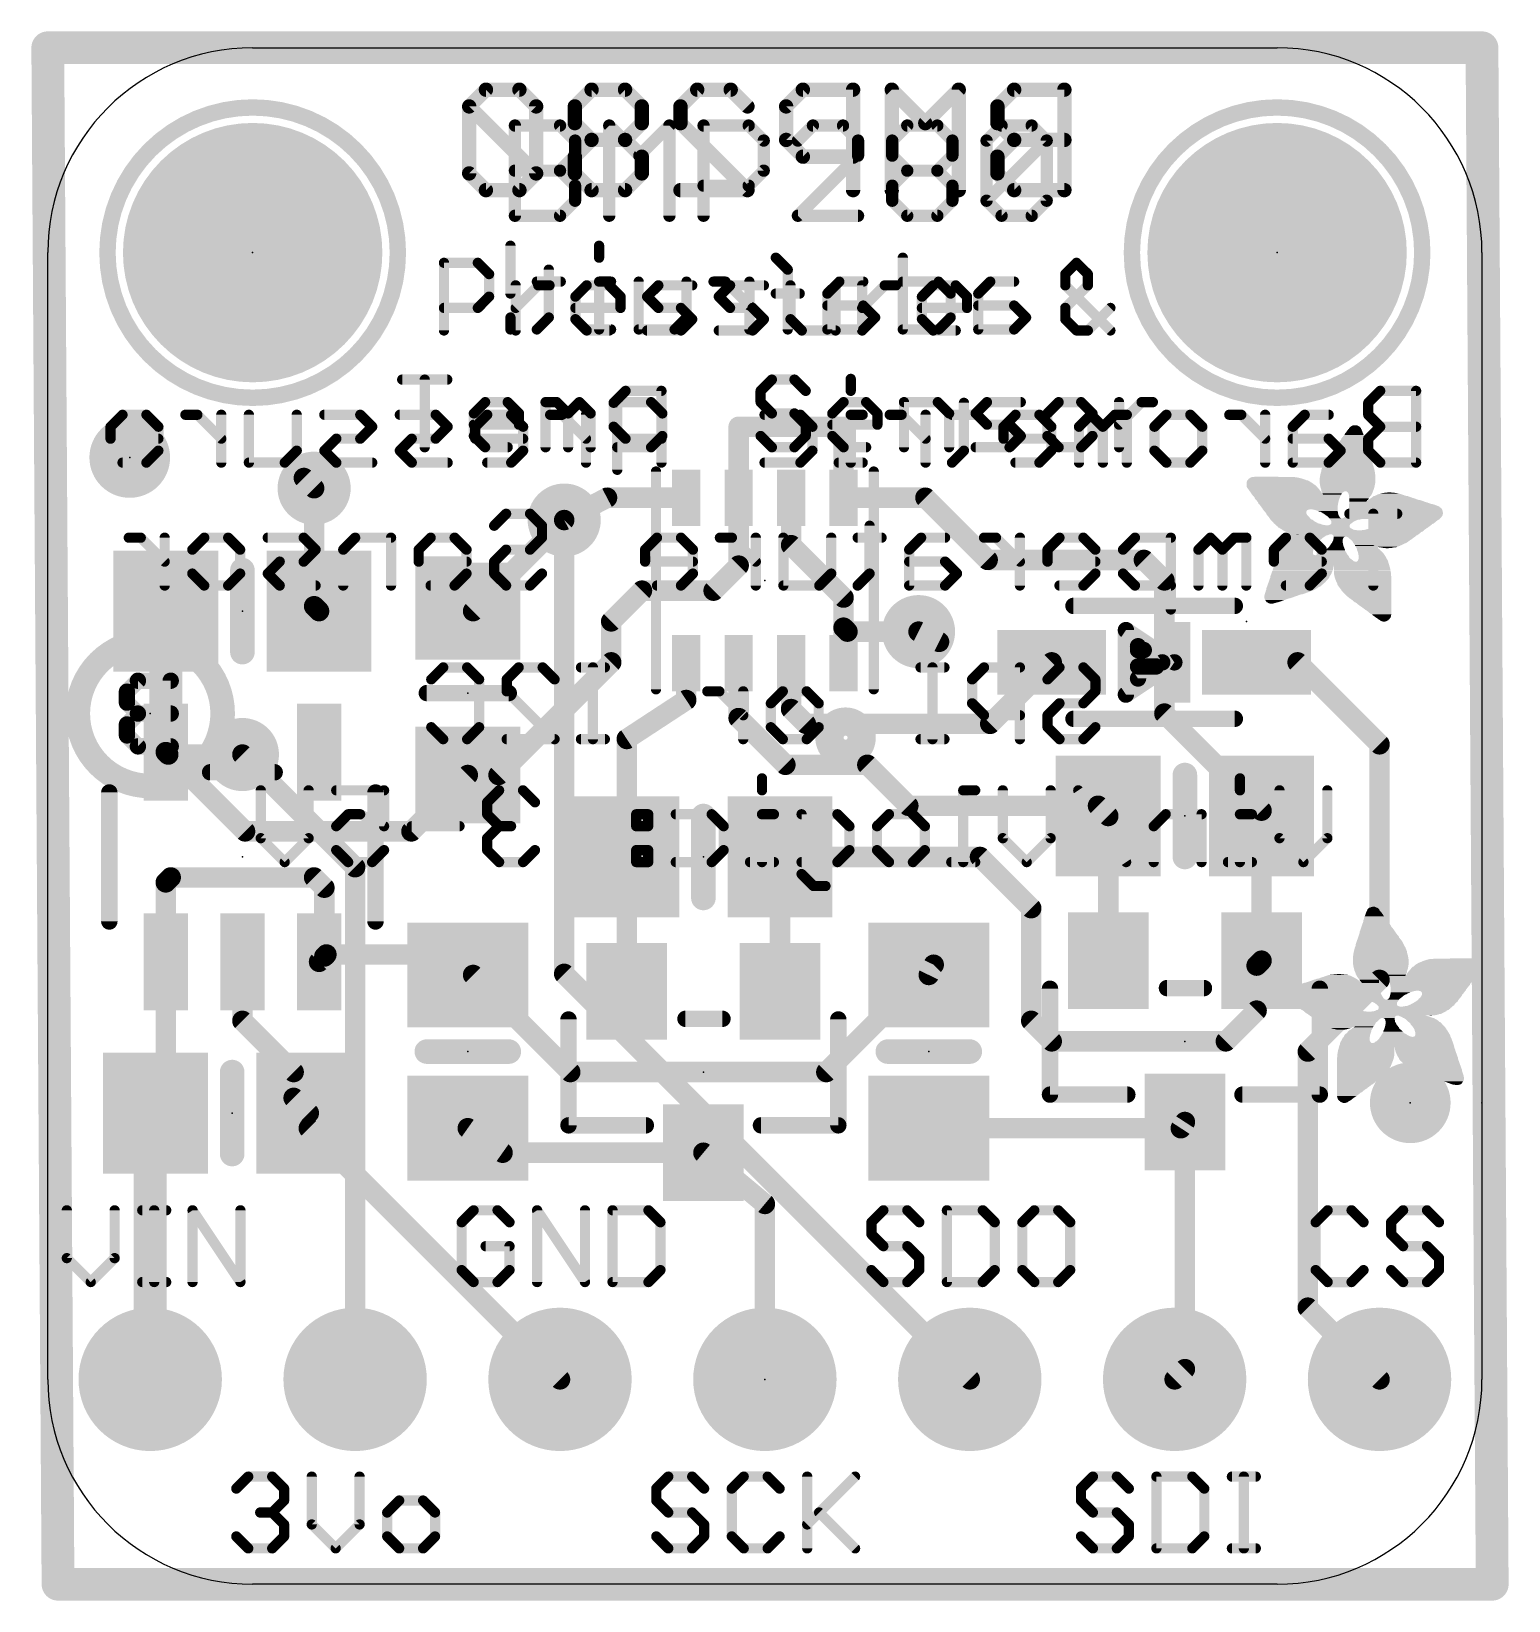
# Model space of a CAD drawing. Extents: x -0.2 to 18.1, y -0.2 to 19.3.
import ezdxf

# ---------------------------------------------------------------- set-up
doc = ezdxf.new("R2010")
doc.units = 0
for name, color, linetype in [('1', 12, 'CONTINUOUS'), ('16', 132, 'CONTINUOUS'), ('17', 110, 'CONTINUOUS'), ('18', 110, 'CONTINUOUS'), ('20', 53, 'CONTINUOUS'), ('21', 40, 'CONTINUOUS'), ('22', 6, 'CONTINUOUS'), ('23', 40, 'CONTINUOUS'), ('24', 6, 'CONTINUOUS')]:
    doc.layers.add(name, color=color, linetype=linetype)

# ---------------------------------------------------------------- blocks, each defined once
blk = doc.blocks.new('RECT')
blk.add_solid([(-0.5, -0.5), (0.5, -0.5), (-0.5, 0.5), (0.5, 0.5)])
blk = doc.blocks.new('ROUNDP')
at = {"const_width": 0.5}
blk.add_lwpolyline([(0, -0.25, 1), (0, 0.25, 1), (0, -0.25)], format="xyb", dxfattribs=at)
blk = doc.blocks.new('PIE')
at = {"const_width": 0.5}
blk.add_lwpolyline([(0, -0.25, 1), (0, 0.25, 1), (0, -0.25)], format="xyb", dxfattribs=at)
blk = doc.blocks.new('ROUNDV')
at = {"const_width": 0.5}
blk.add_lwpolyline([(0, -0.25, 1), (0, 0.25, 1), (0, -0.25)], format="xyb", dxfattribs=at)

msp = doc.modelspace()

# ---------------------------------------------------------------- linework, layer by layer
at = {"layer": '1'}
for points, const_width in [([(8.565, 13.471), (8.565, 14.351)], 0.254), ([(8.565, 14.351), (9.865, 14.351)], 0.254), ([(9.865, 14.351), (9.865, 13.471)], 0.254), ([(3.302, 12.126), (3.302, 13.589)], 0.254), ([(6.4023, 13.1943), (6.933, 13.471)], 0.254), ([(6.933, 13.471), (7.915, 13.471)], 0.254), ([(8.565, 12.629), (8.565, 13.471)], 0.254), ([(9.215, 13.471), (9.215, 12.883)], 0.254), ([(10.881, 13.471), (9.865, 13.471)], 0.254), ([(11.652, 12.7), (10.881, 13.471)], 0.254), ([(5.273, 12.065), (6.4023, 13.1943)], 0.254), ([(9.215, 12.883), (9.865, 12.233)], 0.254), ([(8.255, 12.319), (8.565, 12.629)], 0.254), ([(13.589, 12.7), (11.652, 12.7)], 0.254), ([(13.843, 12.446), (13.589, 12.7)], 0.254), ([(13.843, 10.795), (13.843, 12.446)], 0.254), ([(1.463, 10.3171), (1.463, 12.065)], 0.4064), ([(6.985, 11.938), (7.366, 12.319)], 0.254), ([(7.366, 12.319), (8.255, 12.319)], 0.254), ([(9.865, 12.233), (9.865, 11.86)], 0.254), ([(3.363, 12.065), (3.302, 12.126)], 0.254), ([(5.207, 12.065), (5.273, 12.065)], 0.254), ([(6.985, 11.43), (6.985, 11.938)], 0.254), ([(9.865, 11.86), (9.865, 11.421)], 0.254), ([(9.865, 11.86), (9.914, 11.811)], 0.254), ([(9.914, 11.811), (10.795, 11.811)], 0.254), ([(5.588, 10.033), (6.985, 11.43)], 0.254), ([(7.915, 11.421), (7.915, 10.963)], 0.254), ([(8.565, 11.421), (8.565, 10.739)], 0.254), ([(9.215, 11.421), (9.215, 10.851)], 0.254), ([(11.684, 10.668), (12.446, 11.43)], 0.254), ([(14.986, 11.43), (15.494, 11.43)], 0.254), ([(15.494, 11.43), (16.51, 10.414)], 0.254), ([(7.915, 10.963), (7.178, 10.48)], 0.254), ([(9.215, 10.851), (9.398, 10.668)], 0.254), ([(15.047, 9.591), (13.843, 10.795)], 0.254), ([(8.565, 10.739), (9.144, 10.16)], 0.254), ([(9.398, 10.668), (11.684, 10.668)], 0.254), ([(7.178, 10.48), (7.178, 9.017)], 0.254), ([(16.51, 10.414), (16.51, 7.493)], 0.254), ([(1.4931, 10.287), (1.463, 10.3171)], 0.254), ([(2.4456, 9.3345), (1.463, 10.3171)], 0.254), ([(2.413, 10.287), (1.4931, 10.287)], 0.254), ([(5.207, 10.033), (4.5085, 9.3345)], 0.254), ([(5.207, 10.033), (5.588, 10.033)], 0.254), ([(9.144, 10.16), (10.16, 10.16)], 0.254), ([(10.16, 10.16), (10.668, 9.652)], 0.254), ([(10.668, 9.652), (13.02, 9.652)], 0.254), ([(13.02, 9.652), (13.147, 9.525)], 0.254), ([(13.147, 9.525), (13.147, 7.731)], 0.254), ([(15.047, 9.525), (15.047, 9.591)], 0.254), ([(15.047, 9.525), (15.047, 7.731)], 0.254), ([(4.5085, 9.3345), (2.4456, 9.3345)], 0.254), ([(7.178, 7.35), (7.178, 9.017)], 0.254), ([(9.078, 9.017), (9.078, 7.35)], 0.254), ([(9.078, 9.017), (11.557, 9.017)], 0.254), ([(11.557, 9.017), (12.192, 8.382)], 0.254), ([(1.463, 8.702), (1.524, 8.763)], 0.254), ([(1.463, 7.7169), (1.463, 8.702)], 0.254), ([(1.524, 8.763), (3.302, 8.763)], 0.254), ([(3.302, 8.763), (3.429, 8.636)], 0.254), ([(3.429, 8.636), (3.429, 7.7829)], 0.254), ([(12.192, 8.382), (12.192, 6.985)], 0.254), ([(1.463, 7.7169), (1.463, 5.842)], 0.254), ([(2.413, 7.7169), (2.413, 6.985)], 0.254), ([(3.429, 7.7829), (3.363, 7.7169)], 0.254), ([(3.429, 7.7829), (3.4541, 7.808)], 0.254), ([(3.4541, 7.808), (5.207, 7.808)], 0.254), ([(5.207, 7.808), (5.207, 7.554)], 0.254), ([(10.983, 7.681), (9.652, 6.35)], 0.254), ([(10.922, 7.554), (10.983, 7.681)], 0.254), ([(14.986, 7.67), (15.047, 7.731)], 0.254), ([(14.986, 7.112), (14.986, 7.67)], 0.254), ([(5.273, 7.554), (5.207, 7.554)], 0.254), ([(6.477, 6.35), (5.273, 7.554)], 0.254), ([(16.51, 7.493), (15.621, 6.604)], 0.254), ([(14.605, 6.731), (14.986, 7.112)], 0.254), ([(2.413, 6.985), (3.048, 6.35)], 0.254), ([(12.192, 6.985), (12.446, 6.731)], 0.254), ([(12.446, 6.731), (14.605, 6.731)], 0.254), ([(15.621, 6.604), (15.621, 3.429)], 0.254), ([(3.048, 6.35), (3.048, 6.03)], 0.254), ([(9.652, 6.35), (6.477, 6.35)], 0.254), ([(3.048, 6.03), (3.236, 5.842)], 0.254), ([(1.27, 2.54), (1.27, 5.649)], 0.4064), ([(1.27, 5.649), (1.27, 5.842)], 0.254), ([(1.27, 5.842), (1.336, 5.842)], 0.254), ([(1.463, 5.842), (1.336, 5.842)], 0.254), ([(3.236, 5.842), (3.236, 5.654)], 0.254), ([(14.047, 5.654), (14.097, 5.731)], 0.254), ([(14.097, 5.731), (14.097, 2.667)], 0.254), ([(3.236, 5.654), (6.35, 2.54)], 0.254), ([(5.207, 5.654), (5.638, 5.35)], 0.254), ([(10.922, 5.654), (14.047, 5.654)], 0.254), ([(5.638, 5.35), (8.128, 5.35)], 0.254), ([(8.128, 5.35), (8.89, 4.715)], 0.254), ([(8.89, 4.715), (8.89, 2.54)], 0.254), ([(15.621, 3.429), (16.51, 2.54)], 0.254), ([(14.097, 2.667), (13.97, 2.54)], 0.254)]:
    msp.add_lwpolyline(points, dxfattribs=dict(at, const_width=const_width))
for points, const_width in [([(8.6285, 14.351, 1), (8.5015, 14.351)], 0.127), ([(8.565, 14.4145, 1), (8.565, 14.2875)], 0.127), ([(9.9285, 14.351, 1), (9.8015, 14.351)], 0.127), ([(9.865, 14.2875, 1), (9.865, 14.4145)], 0.127), ([(3.3655, 13.589, 1), (3.2385, 13.589)], 0.127), ([(6.933, 13.5345, 1), (6.933, 13.4075)], 0.127), ([(6.9624, 13.4147, 1), (6.9036, 13.5273)], 0.127), ([(7.915, 13.4075, 1), (7.915, 13.5345)], 0.127), ([(8.6285, 13.471, 1), (8.5015, 13.471)], 0.127), ([(8.5015, 13.471, 1), (8.6285, 13.471)], 0.127), ([(9.2785, 13.471, 1), (9.1515, 13.471)], 0.127), ([(9.865, 13.5345, 1), (9.865, 13.4075)], 0.127), ([(9.8015, 13.471, 1), (9.9285, 13.471)], 0.127), ([(10.9259, 13.5159, 1), (10.8361, 13.4261)], 0.127), ([(10.881, 13.4075, 1), (10.881, 13.5345)], 0.127), ([(6.3729, 13.2506, 1), (6.4316, 13.138)], 0.127), ([(6.4472, 13.1494, 1), (6.3574, 13.2392)], 0.127), ([(9.2599, 12.9279, 1), (9.1701, 12.8381)], 0.127), ([(9.1515, 12.883, 1), (9.2785, 12.883)], 0.127), ([(8.5015, 12.629, 1), (8.6285, 12.629)], 0.127), ([(8.6099, 12.5841, 1), (8.5201, 12.6739)], 0.127), ([(11.652, 12.7635, 1), (11.652, 12.6365)], 0.127), ([(11.6071, 12.6551, 1), (11.6969, 12.7449)], 0.127), ([(13.6339, 12.7449, 1), (13.5441, 12.6551)], 0.127), ([(13.589, 12.6365, 1), (13.589, 12.7635)], 0.127), ([(13.9065, 12.446, 1), (13.7795, 12.446)], 0.127), ([(13.7981, 12.4011, 1), (13.8879, 12.4909)], 0.127), ([(1.5646, 12.065, 1), (1.3614, 12.065)], 0.2032), ([(7.366, 12.3825, 1), (7.366, 12.2555)], 0.127), ([(7.4109, 12.2741, 1), (7.3211, 12.3639)], 0.127), ([(8.2101, 12.3639, 1), (8.2999, 12.2741)], 0.127), ([(8.255, 12.2555, 1), (8.255, 12.3825)], 0.127), ([(9.9285, 12.233, 1), (9.8015, 12.233)], 0.127), ([(9.8201, 12.1881, 1), (9.9099, 12.2779)], 0.127), ([(3.3469, 12.1709, 1), (3.2571, 12.0811)], 0.127), ([(3.2385, 12.126, 1), (3.3655, 12.126)], 0.127), ([(3.3181, 12.0201, 1), (3.4079, 12.1099)], 0.127), ([(5.207, 12.1285, 1), (5.207, 12.0015)], 0.127), ([(5.2281, 12.1099, 1), (5.3179, 12.0201)], 0.127), ([(5.273, 12.0015, 1), (5.273, 12.1285)], 0.127), ([(7.0485, 11.938, 1), (6.9215, 11.938)], 0.127), ([(6.9401, 11.9829, 1), (7.0299, 11.8931)], 0.127), ([(9.9285, 11.86, 1), (9.8015, 11.86)], 0.127), ([(9.9099, 11.9049, 1), (9.8201, 11.8151)], 0.127), ([(9.8015, 11.86, 1), (9.9285, 11.86)], 0.127), ([(9.914, 11.8745, 1), (9.914, 11.7475)], 0.127), ([(9.8691, 11.7661, 1), (9.9589, 11.8559)], 0.127), ([(10.795, 11.7475, 1), (10.795, 11.8745)], 0.127), ([(6.9215, 11.43, 1), (7.0485, 11.43)], 0.127), ([(7.0299, 11.3851, 1), (6.9401, 11.4749)], 0.127), ([(7.9785, 11.421, 1), (7.8515, 11.421)], 0.127), ([(8.6285, 11.421, 1), (8.5015, 11.421)], 0.127), ([(9.2785, 11.421, 1), (9.1515, 11.421)], 0.127), ([(9.8015, 11.421, 1), (9.9285, 11.421)], 0.127), ([(12.4909, 11.3851, 1), (12.4011, 11.4749)], 0.127), ([(14.986, 11.4935, 1), (14.986, 11.3665)], 0.127), ([(15.5389, 11.4749, 1), (15.4491, 11.3851)], 0.127), ([(15.494, 11.3665, 1), (15.494, 11.4935)], 0.127), ([(7.8515, 10.963, 1), (7.9785, 10.963)], 0.127), ([(7.9498, 10.9099, 1), (7.8802, 11.0161)], 0.127), ([(9.2599, 10.8959, 1), (9.1701, 10.8061)], 0.127), ([(9.1515, 10.851, 1), (9.2785, 10.851)], 0.127), ([(13.8879, 10.8399, 1), (13.7981, 10.7501)], 0.127), ([(8.6099, 10.7839, 1), (8.5201, 10.6941)], 0.127), ([(8.5015, 10.739, 1), (8.6285, 10.739)], 0.127), ([(9.398, 10.7315, 1), (9.398, 10.6045)], 0.127), ([(9.3531, 10.6231, 1), (9.4429, 10.7129)], 0.127), ([(11.6391, 10.7129, 1), (11.7289, 10.6231)], 0.127), ([(11.684, 10.6045, 1), (11.684, 10.7315)], 0.127), ([(13.7795, 10.795, 1), (13.9065, 10.795)], 0.127), ([(7.2415, 10.48, 1), (7.1145, 10.48)], 0.127), ([(7.1432, 10.5331, 1), (7.2128, 10.4269)], 0.127), ([(16.5735, 10.414, 1), (16.4465, 10.414)], 0.127), ([(16.4651, 10.3691, 1), (16.5549, 10.4589)], 0.127), ([(1.3614, 10.3171, 1), (1.5646, 10.3171)], 0.2032), ([(1.5079, 10.362, 1), (1.4181, 10.2722)], 0.127), ([(1.5079, 10.362, 1), (1.4181, 10.2722)], 0.127), ([(1.4931, 10.3505, 1), (1.4931, 10.2235)], 0.127), ([(1.4482, 10.2421, 1), (1.538, 10.3319)], 0.127), ([(2.413, 10.2235, 1), (2.413, 10.3505)], 0.127), ([(5.207, 10.0965, 1), (5.207, 9.9695)], 0.127), ([(5.2519, 9.9881, 1), (5.1621, 10.0779)], 0.127), ([(5.5431, 10.0779, 1), (5.6329, 9.9881)], 0.127), ([(5.588, 9.9695, 1), (5.588, 10.0965)], 0.127), ([(9.144, 10.2235, 1), (9.144, 10.0965)], 0.127), ([(9.0991, 10.1151, 1), (9.1889, 10.2049)], 0.127), ([(10.2049, 10.2049, 1), (10.1151, 10.1151)], 0.127), ([(10.16, 10.0965, 1), (10.16, 10.2235)], 0.127), ([(10.668, 9.7155, 1), (10.668, 9.5885)], 0.127), ([(10.6231, 9.6071, 1), (10.7129, 9.6969)], 0.127), ([(13.0649, 9.6969, 1), (12.9751, 9.6071)], 0.127), ([(13.02, 9.5885, 1), (13.02, 9.7155)], 0.127), ([(13.2105, 9.525, 1), (13.0835, 9.525)], 0.127), ([(13.1021, 9.4801, 1), (13.1919, 9.5699)], 0.127), ([(15.1105, 9.591, 1), (14.9835, 9.591)], 0.127), ([(15.1105, 9.525, 1), (14.9835, 9.525)], 0.127), ([(14.9835, 9.525, 1), (15.1105, 9.525)], 0.127), ([(15.0021, 9.5461, 1), (15.0919, 9.6359)], 0.127), ([(2.4456, 9.398, 1), (2.4456, 9.271)], 0.127), ([(2.4007, 9.2896, 1), (2.4905, 9.3794)], 0.127), ([(4.4636, 9.3794, 1), (4.5534, 9.2896)], 0.127), ([(4.5085, 9.271, 1), (4.5085, 9.398)], 0.127), ([(7.2415, 9.017, 1), (7.1145, 9.017)], 0.127), ([(7.1145, 9.017, 1), (7.2415, 9.017)], 0.127), ([(9.1415, 9.017, 1), (9.0145, 9.017)], 0.127), ([(9.078, 9.0805, 1), (9.078, 8.9535)], 0.127), ([(11.6019, 9.0619, 1), (11.5121, 8.9721)], 0.127), ([(11.557, 8.9535, 1), (11.557, 9.0805)], 0.127), ([(1.5265, 8.702, 1), (1.3995, 8.702)], 0.127), ([(1.4181, 8.7469, 1), (1.5079, 8.6571)], 0.127), ([(1.524, 8.8265, 1), (1.524, 8.6995)], 0.127), ([(1.5689, 8.7181, 1), (1.4791, 8.8079)], 0.127), ([(3.3469, 8.8079, 1), (3.2571, 8.7181)], 0.127), ([(3.302, 8.6995, 1), (3.302, 8.8265)], 0.127), ([(3.4925, 8.636, 1), (3.3655, 8.636)], 0.127), ([(3.3841, 8.5911, 1), (3.4739, 8.6809)], 0.127), ([(12.2555, 8.382, 1), (12.1285, 8.382)], 0.127), ([(12.1471, 8.3371, 1), (12.2369, 8.4269)], 0.127), ([(1.5265, 7.7169, 1), (1.3995, 7.7169)], 0.127), ([(2.4765, 7.7169, 1), (2.3495, 7.7169)], 0.127), ([(3.3181, 7.7618, 1), (3.4079, 7.672)], 0.127), ([(3.3841, 7.8278, 1), (3.4739, 7.738)], 0.127), ([(3.3655, 7.7829, 1), (3.4925, 7.7829)], 0.127), ([(3.4739, 7.738, 1), (3.3841, 7.8278)], 0.127), ([(3.4541, 7.8715, 1), (3.4541, 7.7445)], 0.127), ([(3.499, 7.7631, 1), (3.4092, 7.8529)], 0.127), ([(5.2705, 7.808, 1), (5.1435, 7.808)], 0.127), ([(5.207, 7.7445, 1), (5.207, 7.8715)], 0.127), ([(11.0402, 7.6535, 1), (10.9258, 7.7085)], 0.127), ([(11.0279, 7.6361, 1), (10.9381, 7.7259)], 0.127), ([(13.0835, 7.731, 1), (13.2105, 7.731)], 0.127), ([(15.0495, 7.67, 1), (14.9225, 7.67)], 0.127), ([(14.9835, 7.731, 1), (15.1105, 7.731)], 0.127), ([(15.0919, 7.6861, 1), (15.0021, 7.7759)], 0.127), ([(1.3995, 7.7169, 1), (1.5265, 7.7169)], 0.127), ([(5.207, 7.6175, 1), (5.207, 7.4905)], 0.127), ([(5.1435, 7.554, 1), (5.2705, 7.554)], 0.127), ([(5.3179, 7.5989, 1), (5.2281, 7.5091)], 0.127), ([(5.273, 7.4905, 1), (5.273, 7.6175)], 0.127), ([(10.8648, 7.5815, 1), (10.9792, 7.5265)], 0.127), ([(14.9411, 7.7149, 1), (15.0309, 7.6251)], 0.127), ([(16.5549, 7.4481, 1), (16.4651, 7.5379)], 0.127), ([(7.1145, 7.35, 1), (7.2415, 7.35)], 0.127), ([(9.0145, 7.35, 1), (9.1415, 7.35)], 0.127), ([(16.4465, 7.493, 1), (16.5735, 7.493)], 0.127), ([(15.0309, 7.0671, 1), (14.9411, 7.1569)], 0.127), ([(2.4579, 7.0299, 1), (2.3681, 6.9401)], 0.127), ([(2.3495, 6.985, 1), (2.4765, 6.985)], 0.127), ([(12.2369, 7.0299, 1), (12.1471, 6.9401)], 0.127), ([(12.1285, 6.985, 1), (12.2555, 6.985)], 0.127), ([(14.9225, 7.112, 1), (15.0495, 7.112)], 0.127), ([(12.446, 6.7945, 1), (12.446, 6.6675)], 0.127), ([(12.4011, 6.6861, 1), (12.4909, 6.7759)], 0.127), ([(14.5601, 6.7759, 1), (14.6499, 6.6861)], 0.127), ([(14.605, 6.6675, 1), (14.605, 6.7945)], 0.127), ([(15.6845, 6.604, 1), (15.5575, 6.604)], 0.127), ([(15.5761, 6.6489, 1), (15.6659, 6.5591)], 0.127), ([(3.1115, 6.35, 1), (2.9845, 6.35)], 0.127), ([(3.0031, 6.3051, 1), (3.0929, 6.3949)], 0.127), ([(6.477, 6.4135, 1), (6.477, 6.2865)], 0.127), ([(6.4321, 6.3051, 1), (6.5219, 6.3949)], 0.127), ([(9.6071, 6.3949, 1), (9.6969, 6.3051)], 0.127), ([(9.652, 6.2865, 1), (9.652, 6.4135)], 0.127), ([(3.0929, 6.0749, 1), (3.0031, 5.9851)], 0.127), ([(2.9845, 6.03, 1), (3.1115, 6.03)], 0.127), ([(1.3716, 5.649, 1), (1.1684, 5.649)], 0.2032), ([(1.3335, 5.842, 1), (1.2065, 5.842)], 0.127), ([(1.27, 5.9055, 1), (1.27, 5.7785)], 0.127), ([(1.336, 5.9055, 1), (1.336, 5.7785)], 0.127), ([(1.336, 5.7785, 1), (1.336, 5.9055)], 0.127), ([(1.3995, 5.842, 1), (1.5265, 5.842)], 0.127), ([(1.463, 5.7785, 1), (1.463, 5.9055)], 0.127), ([(3.2995, 5.842, 1), (3.1725, 5.842)], 0.127), ([(3.1911, 5.7971, 1), (3.2809, 5.8869)], 0.127), ([(14.1605, 5.731, 1), (14.0335, 5.731)], 0.127), ([(14.1503, 5.6964, 1), (14.0437, 5.7656)], 0.127), ([(1.2065, 5.649, 1), (1.3335, 5.649)], 0.127), ([(3.2809, 5.6989, 1), (3.1911, 5.6091)], 0.127), ([(3.1725, 5.654, 1), (3.2995, 5.654)], 0.127), ([(5.2436, 5.7059, 1), (5.1704, 5.6021)], 0.127), ([(10.922, 5.7175, 1), (10.922, 5.5905)], 0.127), ([(13.9937, 5.6886, 1), (14.1003, 5.6194)], 0.127), ([(14.047, 5.5905, 1), (14.047, 5.7175)], 0.127), ([(5.638, 5.4135, 1), (5.638, 5.2865)], 0.127), ([(5.6014, 5.2981, 1), (5.6746, 5.4019)], 0.127), ([(8.1687, 5.3988, 1), (8.0873, 5.3012)], 0.127), ([(8.128, 5.2865, 1), (8.128, 5.4135)], 0.127), ([(8.9535, 4.715, 1), (8.8265, 4.715)], 0.127), ([(8.8493, 4.6662, 1), (8.9307, 4.7638)], 0.127), ([(15.6659, 3.4739, 1), (15.5761, 3.3841)], 0.127), ([(15.5575, 3.429, 1), (15.6845, 3.429)], 0.127), ([(14.0335, 2.667, 1), (14.1605, 2.667)], 0.127), ([(14.1419, 2.6221, 1), (14.0521, 2.7119)], 0.127), ([(1.1684, 2.54, 1), (1.3716, 2.54)], 0.2032), ([(6.3051, 2.4951, 1), (6.3949, 2.5849)], 0.127), ([(8.8265, 2.54, 1), (8.9535, 2.54)], 0.127), ([(13.9251, 2.5849, 1), (14.0149, 2.4951)], 0.127), ([(16.4651, 2.4951, 1), (16.5549, 2.5849)], 0.127)]:
    msp.add_lwpolyline(points, format="xyb", dxfattribs=dict(at, const_width=const_width))
at = {"layer": '16'}
for points, const_width in [([(0, 19.05), (17.78, 19.05)], 0.4064), ([(0.127, 0), (0, 19.05)], 0.4064), ([(17.78, 19.05), (17.907, 0)], 0.4064), ([(3.175, 13.716), (3.048, 13.716)], 0.254), ([(3.302, 13.589), (3.175, 13.716)], 0.254), ([(6.4023, 7.5677), (6.4023, 13.1943)], 0.254), ([(10.795, 11.811), (11.049, 11.684)], 0.254), ([(3.81, 8.89), (2.413, 10.287)], 0.254), ([(3.81, 2.54), (3.81, 8.89)], 0.254), ([(11.43, 2.54), (6.4023, 7.5677)], 0.254), ([(17.907, 0), (0.127, 0)], 0.4064)]:
    msp.add_lwpolyline(points, dxfattribs=dict(at, const_width=const_width))
for points, const_width in [([(0, 19.1516, 1), (0, 18.9484)], 0.2032), ([(0.1016, 19.0507, 1), (-0.1016, 19.0493)], 0.2032), ([(17.8816, 19.0507, 1), (17.6784, 19.0493)], 0.2032), ([(17.78, 18.9484, 1), (17.78, 19.1516)], 0.2032), ([(3.048, 13.7795, 1), (3.048, 13.6525)], 0.127), ([(3.2199, 13.7609, 1), (3.1301, 13.6711)], 0.127), ([(3.175, 13.6525, 1), (3.175, 13.7795)], 0.127), ([(3.2571, 13.5441, 1), (3.3469, 13.6339)], 0.127), ([(6.4658, 13.1943, 1), (6.3388, 13.1943)], 0.127), ([(10.8234, 11.8678, 1), (10.7666, 11.7542)], 0.127), ([(11.0206, 11.6272, 1), (11.0774, 11.7408)], 0.127), ([(2.4579, 10.3319, 1), (2.3681, 10.2421)], 0.127), ([(3.8735, 8.89, 1), (3.7465, 8.89)], 0.127), ([(3.7651, 8.8451, 1), (3.8549, 8.9349)], 0.127), ([(6.4472, 7.6126, 1), (6.3574, 7.5228)], 0.127), ([(6.3388, 7.5677, 1), (6.4658, 7.5677)], 0.127), ([(3.7465, 2.54, 1), (3.8735, 2.54)], 0.127), ([(11.3851, 2.4951, 1), (11.4749, 2.5849)], 0.127), ([(0.127, 0.1016, 1), (0.127, -0.1016)], 0.2032), ([(17.907, -0.1016, 1), (17.907, 0.1016)], 0.2032), ([(0.0254, -0.0007, 1), (0.2286, 0.0007)], 0.2032), ([(17.8054, -0.0007, 1), (18.0086, 0.0007)], 0.2032)]:
    msp.add_lwpolyline(points, format="xyb", dxfattribs=dict(at, const_width=const_width))
at = {"layer": '20'}
for p, q in [((2.54, 19.05), (15.24, 19.05)), ((0, 2.54), (0, 16.51)), ((17.78, 16.51), (17.78, 2.54)), ((15.24, 0), (2.54, 0))]:
    msp.add_line(p, q, dxfattribs=at)
for centre, start, end in [((2.54, 16.51), 90, 180), ((15.24, 16.51), 0, 90), ((2.54, 2.54), 180, 270), ((15.24, 2.54), 270, 0)]:
    msp.add_arc(centre, 2.54, start, end, dxfattribs=at)
at = {"layer": '21'}
for points, const_width in [([(2.54, 14.71, 1), (2.54, 18.31, 1), (2.54, 14.71)], 0.2032), ([(15.24, 14.71, 1), (15.24, 18.31, 1), (15.24, 14.71)], 0.2032), ([(5.8293, 18.0858, 1), (5.7531, 18.0858)], 0.0762), ([(5.7912, 18.1239, 1), (5.7912, 18.0477)], 0.0762), ([(6.3774, 18.1127, 1), (6.3235, 18.0588)], 0.0762), ([(6.3505, 18.0477, 1), (6.3505, 18.1239)], 0.0762), ([(6.9987, 18.0858, 1), (6.9225, 18.0858)], 0.0762), ([(6.9875, 18.1127, 1), (6.9337, 18.0588)], 0.0762), ([(7.7444, 18.0858, 1), (7.6682, 18.0858)], 0.0762), ([(7.7332, 18.0588, 1), (7.6794, 18.1127)], 0.0762), ([(8.1681, 18.0858, 1), (8.0919, 18.0858)], 0.0762), ([(8.13, 18.1239, 1), (8.13, 18.0477)], 0.0762), ([(8.7162, 18.1127, 1), (8.6623, 18.0588)], 0.0762), ([(8.6893, 18.0477, 1), (8.6893, 18.1239)], 0.0762), ([(9.4858, 18.1239, 1), (9.4858, 18.0477)], 0.0762), ([(9.5128, 18.0588, 1), (9.4589, 18.1127)], 0.0762), ([(9.8856, 18.1127, 1), (9.8317, 18.0588)], 0.0762), ([(9.8587, 18.0477, 1), (9.8587, 18.1239)], 0.0762), ([(10.6552, 18.1239, 1), (10.6552, 18.0477)], 0.0762), ([(10.6822, 18.0588, 1), (10.6283, 18.1127)], 0.0762), ([(11.055, 18.1127, 1), (11.0011, 18.0588)], 0.0762), ([(11.0281, 18.0477, 1), (11.0281, 18.1239)], 0.0762), ([(11.8246, 18.1239, 1), (11.8246, 18.0477)], 0.0762), ([(11.8516, 18.0588, 1), (11.7977, 18.1127)], 0.0762), ([(12.2244, 18.1127, 1), (12.1705, 18.0588)], 0.0762), ([(12.1975, 18.0477, 1), (12.1975, 18.1239)], 0.0762), ([(6.575, 17.8993, 1), (6.4988, 17.8993)], 0.0762), ([(6.51, 17.8724, 1), (6.5638, 17.9263)], 0.0762), ([(8.9138, 17.8993, 1), (8.8376, 17.8993)], 0.0762), ([(8.8488, 17.8724, 1), (8.9026, 17.9263)], 0.0762), ([(9.2724, 17.9263, 1), (9.3263, 17.8724)], 0.0762), ([(10.0832, 17.8993, 1), (10.007, 17.8993)], 0.0762), ([(10.0182, 17.8724, 1), (10.072, 17.9263)], 0.0762), ([(10.4418, 17.9263, 1), (10.4957, 17.8724)], 0.0762), ([(10.5069, 17.8993, 1), (10.4307, 17.8993)], 0.0762), ([(11.2526, 17.8993, 1), (11.1764, 17.8993)], 0.0762), ([(11.1876, 17.8724, 1), (11.2414, 17.9263)], 0.0762), ([(11.6112, 17.9263, 1), (11.6651, 17.8724)], 0.0762), ([(11.6763, 17.8993, 1), (11.6001, 17.8993)], 0.0762), ([(12.422, 17.8993, 1), (12.3458, 17.8993)], 0.0762), ([(12.4108, 17.8724, 1), (12.3569, 17.9263)], 0.0762), ([(12.3569, 17.8724, 1), (12.4108, 17.9263)], 0.0762), ([(6.4988, 17.7129, 1), (6.575, 17.7129)], 0.0762), ([(6.5638, 17.686, 1), (6.51, 17.7398)], 0.0762), ([(7.3065, 17.7398, 1), (7.3604, 17.686)], 0.0762), ([(7.3065, 17.686, 1), (7.3604, 17.7398)], 0.0762), ([(10.007, 17.7129, 1), (10.0832, 17.7129)], 0.0762), ([(10.072, 17.686, 1), (10.0182, 17.7398)], 0.0762), ([(10.4957, 17.7398, 1), (10.4418, 17.686)], 0.0762), ([(10.4307, 17.7129, 1), (10.5069, 17.7129)], 0.0762), ([(11.1764, 17.7129, 1), (11.2526, 17.7129)], 0.0762), ([(11.2414, 17.686, 1), (11.1875, 17.7398)], 0.0762), ([(5.7912, 17.5646, 1), (5.7912, 17.4884)], 0.0762), ([(6.3774, 17.5534, 1), (6.3235, 17.4995)], 0.0762), ([(6.3235, 17.5534, 1), (6.3774, 17.4995)], 0.0762), ([(6.3505, 17.4884, 1), (6.3505, 17.5646)], 0.0762), ([(8.8376, 17.5265, 1), (8.9138, 17.5265)], 0.0762), ([(8.9026, 17.4995, 1), (8.8488, 17.5534)], 0.0762), ([(10.6552, 17.5646, 1), (10.6552, 17.4884)], 0.0762), ([(10.6822, 17.4995, 1), (10.6283, 17.5534)], 0.0762), ([(10.6283, 17.4995, 1), (10.6822, 17.5534)], 0.0762), ([(11.055, 17.5534, 1), (11.0011, 17.4995)], 0.0762), ([(11.0011, 17.5534, 1), (11.055, 17.4995)], 0.0762), ([(11.0281, 17.4884, 1), (11.0281, 17.5646)], 0.0762), ([(6.575, 17.3401, 1), (6.4988, 17.3401)], 0.0762), ([(6.51, 17.3131, 1), (6.5638, 17.367)], 0.0762), ([(8.13, 17.3782, 1), (8.13, 17.302)], 0.0762), ([(8.6623, 17.367, 1), (8.7162, 17.3131)], 0.0762), ([(8.6893, 17.302, 1), (8.6893, 17.3782)], 0.0762), ([(10.4418, 17.367, 1), (10.4957, 17.3131)], 0.0762), ([(10.5069, 17.3401, 1), (10.4307, 17.3401)], 0.0762), ([(11.2526, 17.3401, 1), (11.1764, 17.3401)], 0.0762), ([(11.1876, 17.3131, 1), (11.2414, 17.367)], 0.0762), ([(6.4988, 17.1536, 1), (6.575, 17.1536)], 0.0762), ([(6.5638, 17.1267, 1), (6.51, 17.1806)], 0.0762), ([(10.4957, 17.1806, 1), (10.4418, 17.1267)], 0.0762), ([(10.4307, 17.1536, 1), (10.5069, 17.1536)], 0.0762), ([(11.1764, 17.1536, 1), (11.2526, 17.1536)], 0.0762), ([(11.2414, 17.1267, 1), (11.1876, 17.1806)], 0.0762), ([(11.6651, 17.1806, 1), (11.6112, 17.1267)], 0.0762), ([(11.6112, 17.1806, 1), (11.6651, 17.1267)], 0.0762), ([(11.6001, 17.1536, 1), (11.6763, 17.1536)], 0.0762), ([(12.3458, 17.1536, 1), (12.422, 17.1536)], 0.0762), ([(12.4108, 17.1267, 1), (12.3569, 17.1806)], 0.0762), ([(5.7912, 17.0053, 1), (5.7912, 16.9291)], 0.0762), ([(5.7531, 16.9672, 1), (5.8293, 16.9672)], 0.0762), ([(6.3235, 16.9941, 1), (6.3774, 16.9403)], 0.0762), ([(6.3505, 16.9291, 1), (6.3505, 17.0053)], 0.0762), ([(6.9225, 16.9672, 1), (6.9987, 16.9672)], 0.0762), ([(7.6682, 16.9672, 1), (7.7444, 16.9672)], 0.0762), ([(8.0919, 16.9672, 1), (8.1681, 16.9672)], 0.0762), ([(9.2994, 17.0053, 1), (9.2994, 16.9291)], 0.0762), ([(9.2724, 16.9941, 1), (9.3263, 16.9403)], 0.0762), ([(10.0451, 16.9291, 1), (10.0451, 17.0053)], 0.0762), ([(10.6552, 17.0053, 1), (10.6552, 16.9291)], 0.0762), ([(10.6283, 16.9403, 1), (10.6822, 16.9941)], 0.0762), ([(11.0011, 16.9941, 1), (11.055, 16.9403)], 0.0762), ([(11.0281, 16.9291, 1), (11.0281, 17.0053)], 0.0762), ([(11.8246, 17.0053, 1), (11.8246, 16.9291)], 0.0762), ([(11.7977, 16.9403, 1), (11.8516, 16.9941)], 0.0762), ([(12.1705, 16.9941, 1), (12.2244, 16.9403)], 0.0762), ([(12.1975, 16.9291, 1), (12.1975, 17.0053)], 0.0762), ([(4.9119, 16.4155, 1), (4.9119, 16.352)], 0.0635), ([(4.9437, 16.3837, 1), (4.8802, 16.3837)], 0.0635), ([(5.3538, 16.4062, 1), (5.3089, 16.3613)], 0.0635), ([(5.3314, 16.352, 1), (5.3314, 16.4155)], 0.0635), ([(12.7766, 16.4062, 1), (12.7317, 16.3613)], 0.0635), ([(12.7766, 16.3613, 1), (12.7317, 16.4062)], 0.0635), ([(5.5029, 16.2439, 1), (5.4394, 16.2439)], 0.0635), ([(5.4487, 16.2214, 1), (5.4936, 16.2663)], 0.0635), ([(5.8324, 16.1041, 1), (5.7689, 16.1041)], 0.0635), ([(6.0803, 16.1358, 1), (6.0803, 16.0723)], 0.0635), ([(6.1027, 16.0816, 1), (6.0578, 16.1265)], 0.0635), ([(6.2201, 16.0723, 1), (6.2201, 16.1358)], 0.0635), ([(6.6811, 16.1358, 1), (6.6811, 16.0723)], 0.0635), ([(6.7035, 16.0816, 1), (6.6586, 16.1265)], 0.0635), ([(6.9832, 16.1265, 1), (6.9383, 16.0816)], 0.0635), ([(6.9607, 16.0723, 1), (6.9607, 16.1358)], 0.0635), ([(7.5698, 16.1358, 1), (7.5698, 16.0723)], 0.0635), ([(7.5923, 16.0816, 1), (7.5474, 16.1265)], 0.0635), ([(7.9893, 16.0723, 1), (7.9893, 16.1358)], 0.0635), ([(8.4586, 16.1358, 1), (8.4586, 16.0723)], 0.0635), ([(8.481, 16.0816, 1), (8.4361, 16.1265)], 0.0635), ([(8.878, 16.0723, 1), (8.878, 16.1358)], 0.0635), ([(9.2392, 16.1041, 1), (9.1757, 16.1041)], 0.0635), ([(9.7985, 16.1041, 1), (9.735, 16.1041)], 0.0635), ([(10.128, 16.1041, 1), (10.0645, 16.1041)], 0.0635), ([(10.3759, 16.1358, 1), (10.3759, 16.0723)], 0.0635), ([(10.3983, 16.0816, 1), (10.3534, 16.1265)], 0.0635), ([(10.5157, 16.0723, 1), (10.5157, 16.1358)], 0.0635), ([(10.9767, 16.1358, 1), (10.9767, 16.0723)], 0.0635), ([(10.9991, 16.0816, 1), (10.9542, 16.1265)], 0.0635), ([(11.2788, 16.1265, 1), (11.2339, 16.0816)], 0.0635), ([(11.2563, 16.0723, 1), (11.2563, 16.1358)], 0.0635), ([(12.6461, 16.2439, 1), (12.5826, 16.2439)], 0.0635), ([(12.5919, 16.2663, 1), (12.6368, 16.2214)], 0.0635), ([(12.6368, 16.1265, 1), (12.5919, 16.0816)], 0.0635), ([(12.9257, 16.2439, 1), (12.8622, 16.2439)], 0.0635), ([(12.9164, 16.0816, 1), (12.8715, 16.1265)], 0.0635), ([(12.8715, 16.2214, 1), (12.9164, 16.2663)], 0.0635), ([(5.4394, 15.9643, 1), (5.5029, 15.9643)], 0.0635), ([(5.4936, 15.9418, 1), (5.4487, 15.9867)], 0.0635), ([(6.573, 15.9643, 1), (6.5095, 15.9643)], 0.0635), ([(6.5188, 15.9867, 1), (6.5637, 15.9418)], 0.0635), ([(7.1323, 15.9643, 1), (7.0688, 15.9643)], 0.0635), ([(7.0781, 15.9418, 1), (7.123, 15.9867)], 0.0635), ([(7.4525, 15.9867, 1), (7.4076, 15.9418)], 0.0635), ([(7.4076, 15.9867, 1), (7.4525, 15.9418)], 0.0635), ([(8.3412, 15.9867, 1), (8.2963, 15.9418)], 0.0635), ([(8.2963, 15.9867, 1), (8.3412, 15.9418)], 0.0635), ([(10.8686, 15.9643, 1), (10.8051, 15.9643)], 0.0635), ([(10.8144, 15.9867, 1), (10.8593, 15.9418)], 0.0635), ([(11.4279, 15.9643, 1), (11.3644, 15.9643)], 0.0635), ([(11.3737, 15.9418, 1), (11.4186, 15.9867)], 0.0635), ([(12.5826, 16.1041, 1), (12.6461, 16.1041)], 0.0635), ([(12.8622, 16.1041, 1), (12.9257, 16.1041)], 0.0635), ([(4.9119, 15.8562, 1), (4.9119, 15.7927)], 0.0635), ([(5.3089, 15.8469, 1), (5.3538, 15.802)], 0.0635), ([(5.3314, 15.7927, 1), (5.3314, 15.8562)], 0.0635), ([(5.7782, 15.8469, 1), (5.8231, 15.802)], 0.0635), ([(6.5413, 15.8562, 1), (6.5413, 15.7927)], 0.0635), ([(7.0688, 15.8244, 1), (7.1323, 15.8244)], 0.0635), ([(7.1005, 15.7927, 1), (7.1005, 15.8562)], 0.0635), ([(7.5698, 15.8562, 1), (7.5698, 15.7927)], 0.0635), ([(7.5474, 15.802, 1), (7.5923, 15.8469)], 0.0635), ([(7.8719, 15.8469, 1), (7.827, 15.802)], 0.0635), ([(7.8495, 15.7927, 1), (7.8495, 15.8562)], 0.0635), ([(8.4586, 15.8562, 1), (8.4586, 15.7927)], 0.0635), ([(8.4361, 15.802, 1), (8.481, 15.8469)], 0.0635), ([(8.7607, 15.8469, 1), (8.7158, 15.802)], 0.0635), ([(8.7382, 15.7927, 1), (8.7382, 15.8562)], 0.0635), ([(10.0738, 15.8469, 1), (10.1187, 15.802)], 0.0635), ([(10.8368, 15.8562, 1), (10.8368, 15.7927)], 0.0635), ([(11.3644, 15.8244, 1), (11.4279, 15.8244)], 0.0635), ([(11.3961, 15.7927, 1), (11.3961, 15.8562)], 0.0635), ([(12.6461, 15.8244, 1), (12.5826, 15.8244)], 0.0635), ([(12.5919, 15.8469, 1), (12.6368, 15.802)], 0.0635), ([(13.1961, 15.802, 1), (13.1512, 15.8469)], 0.0635), ([(4.8802, 15.5448, 1), (4.9437, 15.5448)], 0.0635), ([(5.7689, 15.5448, 1), (5.8324, 15.5448)], 0.0635), ([(6.5095, 15.6846, 1), (6.573, 15.6846)], 0.0635), ([(6.5637, 15.7071, 1), (6.5188, 15.6622)], 0.0635), ([(6.6811, 15.5766, 1), (6.6811, 15.513)], 0.0635), ([(6.6586, 15.5223, 1), (6.7035, 15.5673)], 0.0635), ([(6.9607, 15.513, 1), (6.9607, 15.5766)], 0.0635), ([(7.43, 15.5766, 1), (7.43, 15.513)], 0.0635), ([(7.827, 15.5673, 1), (7.8719, 15.5223)], 0.0635), ([(7.8495, 15.513, 1), (7.8495, 15.5766)], 0.0635), ([(8.0117, 15.6622, 1), (7.9668, 15.7071)], 0.0635), ([(7.9668, 15.6622, 1), (8.0117, 15.7071)], 0.0635), ([(8.3187, 15.5766, 1), (8.3187, 15.513)], 0.0635), ([(8.7158, 15.5673, 1), (8.7607, 15.5223)], 0.0635), ([(8.7382, 15.513, 1), (8.7382, 15.5766)], 0.0635), ([(8.9005, 15.6622, 1), (8.8556, 15.7071)], 0.0635), ([(8.8556, 15.6622, 1), (8.9005, 15.7071)], 0.0635), ([(9.2299, 15.7071, 1), (9.185, 15.6622)], 0.0635), ([(9.1757, 15.6846, 1), (9.2392, 15.6846)], 0.0635), ([(9.3473, 15.5766, 1), (9.3473, 15.513)], 0.0635), ([(9.3249, 15.5223, 1), (9.3698, 15.5673)], 0.0635), ([(9.735, 15.5448, 1), (9.7985, 15.5448)], 0.0635), ([(9.7668, 15.513, 1), (9.7668, 15.5766)], 0.0635), ([(10.0645, 15.5448, 1), (10.128, 15.5448)], 0.0635), ([(10.8051, 15.6846, 1), (10.8686, 15.6846)], 0.0635), ([(10.8593, 15.7071, 1), (10.8144, 15.6622)], 0.0635), ([(10.9767, 15.5766, 1), (10.9767, 15.513)], 0.0635), ([(10.9542, 15.5223, 1), (10.9991, 15.5673)], 0.0635), ([(11.2563, 15.513, 1), (11.2563, 15.5766)], 0.0635), ([(12.5826, 15.6846, 1), (12.6461, 15.6846)], 0.0635), ([(12.6368, 15.7071, 1), (12.5919, 15.6622)], 0.0635), ([(12.7541, 15.5766, 1), (12.7541, 15.513)], 0.0635), ([(12.7317, 15.5223, 1), (12.7766, 15.5673)], 0.0635), ([(12.8715, 15.5673, 1), (12.9164, 15.5223)], 0.0635), ([(12.894, 15.513, 1), (12.894, 15.5766)], 0.0635), ([(13.1512, 15.5223, 1), (13.1961, 15.5673)], 0.0635), ([(4.3935, 14.9677, 1), (4.3935, 14.9042)], 0.0635), ([(4.7049, 14.9359, 1), (4.6414, 14.9359)], 0.0635), ([(4.9527, 14.9042, 1), (4.9527, 14.9677)], 0.0635), ([(8.977, 14.9677, 1), (8.977, 14.9042)], 0.0635), ([(8.9994, 14.9135, 1), (8.9545, 14.9584)], 0.0635), ([(9.2791, 14.9584, 1), (9.2342, 14.9135)], 0.0635), ([(9.2566, 14.9042, 1), (9.2566, 14.9677)], 0.0635), ([(8.8689, 14.7961, 1), (8.8054, 14.7961)], 0.0635), ([(8.8147, 14.8185, 1), (8.8596, 14.7736)], 0.0635), ([(9.374, 14.7736, 1), (9.4189, 14.8185)], 0.0635), ([(5.422, 14.688, 1), (5.422, 14.6245)], 0.0635), ([(5.4445, 14.6338, 1), (5.3996, 14.6787)], 0.0635), ([(5.7241, 14.6787, 1), (5.6792, 14.6338)], 0.0635), ([(5.7017, 14.6245, 1), (5.7017, 14.688)], 0.0635), ([(6.2027, 14.6563, 1), (6.1392, 14.6563)], 0.0635), ([(6.171, 14.688, 1), (6.171, 14.6245)], 0.0635), ([(6.3332, 14.6787, 1), (6.2883, 14.6338)], 0.0635), ([(6.3108, 14.6245, 1), (6.3108, 14.688)], 0.0635), ([(6.6129, 14.6787, 1), (6.568, 14.6338)], 0.0635), ([(6.6129, 14.6338, 1), (6.568, 14.6787)], 0.0635), ([(7.0914, 14.6563, 1), (7.0279, 14.6563)], 0.0635), ([(7.0597, 14.688, 1), (7.0597, 14.6245)], 0.0635), ([(7.5016, 14.6787, 1), (7.4567, 14.6338)], 0.0635), ([(7.4792, 14.6245, 1), (7.4792, 14.688)], 0.0635), ([(8.8596, 14.6787, 1), (8.8147, 14.6338)], 0.0635), ([(8.8054, 14.6563, 1), (8.8689, 14.6563)], 0.0635), ([(9.8657, 14.688, 1), (9.8657, 14.6245)], 0.0635), ([(9.8882, 14.6338, 1), (9.8433, 14.6787)], 0.0635), ([(10.1678, 14.6787, 1), (10.1229, 14.6338)], 0.0635), ([(10.1454, 14.6245, 1), (10.1454, 14.688)], 0.0635), ([(10.6464, 14.6563, 1), (10.5829, 14.6563)], 0.0635), ([(10.6147, 14.688, 1), (10.6147, 14.6245)], 0.0635), ([(11.0566, 14.6787, 1), (11.0117, 14.6338)], 0.0635), ([(11.0341, 14.6245, 1), (11.0341, 14.688)], 0.0635), ([(11.6432, 14.688, 1), (11.6432, 14.6245)], 0.0635), ([(11.6657, 14.6338, 1), (11.6208, 14.6787)], 0.0635), ([(12.0627, 14.6245, 1), (12.0627, 14.688)], 0.0635), ([(12.532, 14.688, 1), (12.532, 14.6245)], 0.0635), ([(12.5544, 14.6338, 1), (12.5095, 14.6787)], 0.0635), ([(12.834, 14.6787, 1), (12.7891, 14.6338)], 0.0635), ([(12.8116, 14.6245, 1), (12.8116, 14.688)], 0.0635), ([(13.3126, 14.6563, 1), (13.2491, 14.6563)], 0.0635), ([(13.5605, 14.688, 1), (13.5605, 14.6245)], 0.0635), ([(13.583, 14.6338, 1), (13.5381, 14.6787)], 0.0635), ([(13.7003, 14.6245, 1), (13.7003, 14.688)], 0.0635), ([(5.314, 14.5165, 1), (5.2505, 14.5165)], 0.0635), ([(5.2822, 14.4084, 1), (5.2822, 14.3449)], 0.0635), ([(5.2598, 14.5389, 1), (5.3047, 14.494)], 0.0635), ([(5.8732, 14.5165, 1), (5.8097, 14.5165)], 0.0635), ([(5.8097, 14.3766, 1), (5.8732, 14.3766)], 0.0635), ([(5.819, 14.494, 1), (5.8639, 14.5389)], 0.0635), ([(5.8415, 14.3449, 1), (5.8415, 14.4084)], 0.0635), ([(6.4823, 14.5165, 1), (6.4188, 14.5165)], 0.0635), ([(6.4281, 14.5389, 1), (6.473, 14.494)], 0.0635), ([(6.4281, 14.494, 1), (6.473, 14.5389)], 0.0635), ([(6.762, 14.5165, 1), (6.6985, 14.5165)], 0.0635), ([(6.7078, 14.494, 1), (6.7527, 14.5389)], 0.0635), ([(7.6507, 14.5165, 1), (7.5872, 14.5165)], 0.0635), ([(7.5965, 14.494, 1), (7.6414, 14.5389)], 0.0635), ([(8.977, 14.5482, 1), (8.977, 14.4847)], 0.0635), ([(8.9545, 14.494, 1), (8.9994, 14.5389)], 0.0635), ([(9.2791, 14.5389, 1), (9.2342, 14.494)], 0.0635), ([(9.2566, 14.4847, 1), (9.2566, 14.5482)], 0.0635), ([(9.4282, 14.3766, 1), (9.3647, 14.3766)], 0.0635), ([(9.374, 14.3542, 1), (9.4189, 14.3991)], 0.0635), ([(9.7259, 14.4084, 1), (9.7259, 14.3449)], 0.0635), ([(9.7577, 14.5165, 1), (9.6942, 14.5165)], 0.0635), ([(9.7035, 14.5389, 1), (9.7484, 14.494)], 0.0635), ([(10.3169, 14.5165, 1), (10.2534, 14.5165)], 0.0635), ([(10.2534, 14.3766, 1), (10.3169, 14.3766)], 0.0635), ([(10.2627, 14.494, 1), (10.3076, 14.5389)], 0.0635), ([(10.2852, 14.3449, 1), (10.2852, 14.4084)], 0.0635), ([(11.2057, 14.5165, 1), (11.1422, 14.5165)], 0.0635), ([(11.1515, 14.494, 1), (11.1964, 14.5389)], 0.0635), ([(11.5259, 14.5389, 1), (11.4809, 14.494)], 0.0635), ([(11.4809, 14.5389, 1), (11.5259, 14.494)], 0.0635), ([(11.6432, 14.4084, 1), (11.6432, 14.3449)], 0.0635), ([(11.6208, 14.3542, 1), (11.6657, 14.3991)], 0.0635), ([(11.9453, 14.3991, 1), (11.9004, 14.3542)], 0.0635), ([(11.9229, 14.3449, 1), (11.9229, 14.4084)], 0.0635), ([(12.4239, 14.5165, 1), (12.3604, 14.5165)], 0.0635), ([(12.3697, 14.5389, 1), (12.4146, 14.494)], 0.0635), ([(12.9832, 14.5165, 1), (12.9197, 14.5165)], 0.0635), ([(12.929, 14.494, 1), (12.9739, 14.5389)], 0.0635), ([(13.2584, 14.3991, 1), (13.3033, 14.3542)], 0.0635), ([(5.2505, 14.2368, 1), (5.314, 14.2368)], 0.0635), ([(5.3047, 14.2593, 1), (5.2598, 14.2144)], 0.0635), ([(7.5872, 14.2368, 1), (7.6507, 14.2368)], 0.0635), ([(7.6414, 14.2144, 1), (7.5965, 14.2593)], 0.0635), ([(8.8596, 14.2593, 1), (8.8147, 14.2144)], 0.0635), ([(9.3647, 14.2368, 1), (9.4282, 14.2368)], 0.0635), ([(9.4189, 14.2144, 1), (9.374, 14.2593)], 0.0635), ([(9.7484, 14.2593, 1), (9.7035, 14.2144)], 0.0635), ([(9.6942, 14.2368, 1), (9.7577, 14.2368)], 0.0635), ([(12.0851, 14.2144, 1), (12.0402, 14.2593)], 0.0635), ([(12.0402, 14.2144, 1), (12.0851, 14.2593)], 0.0635), ([(12.4146, 14.2593, 1), (12.3697, 14.2144)], 0.0635), ([(12.3604, 14.2368, 1), (12.4239, 14.2368)], 0.0635), ([(12.9197, 14.2368, 1), (12.9832, 14.2368)], 0.0635), ([(12.9739, 14.2144, 1), (12.929, 14.2593)], 0.0635), ([(4.6414, 14.097, 1), (4.7049, 14.097)], 0.0635), ([(5.422, 14.1288, 1), (5.422, 14.0653)], 0.0635), ([(5.3996, 14.0745, 1), (5.4445, 14.1195)], 0.0635), ([(5.7017, 14.0653, 1), (5.7017, 14.1288)], 0.0635), ([(6.1392, 14.097, 1), (6.2027, 14.097)], 0.0635), ([(6.4188, 14.097, 1), (6.4823, 14.097)], 0.0635), ([(6.6985, 14.097, 1), (6.762, 14.097)], 0.0635), ([(7.0597, 14.1288, 1), (7.0597, 14.0653)], 0.0635), ([(7.4567, 14.1195, 1), (7.5016, 14.0745)], 0.0635), ([(7.4792, 14.0653, 1), (7.4792, 14.1288)], 0.0635), ([(8.977, 14.1288, 1), (8.977, 14.0653)], 0.0635), ([(8.9545, 14.0745, 1), (8.9994, 14.1195)], 0.0635), ([(9.2342, 14.1195, 1), (9.2791, 14.0745)], 0.0635), ([(9.2566, 14.0653, 1), (9.2566, 14.1288)], 0.0635), ([(9.8657, 14.1288, 1), (9.8657, 14.0653)], 0.0635), ([(9.8433, 14.0745, 1), (9.8882, 14.1195)], 0.0635), ([(10.1454, 14.0653, 1), (10.1454, 14.1288)], 0.0635), ([(10.5829, 14.097, 1), (10.6464, 14.097)], 0.0635), ([(11.1422, 14.097, 1), (11.2057, 14.097)], 0.0635), ([(11.5034, 14.1288, 1), (11.5034, 14.0653)], 0.0635), ([(11.9004, 14.1195, 1), (11.9453, 14.0745)], 0.0635), ([(11.9229, 14.0653, 1), (11.9229, 14.1288)], 0.0635), ([(12.532, 14.1288, 1), (12.532, 14.0653)], 0.0635), ([(12.5095, 14.0745, 1), (12.5544, 14.1195)], 0.0635), ([(12.7891, 14.1195, 1), (12.834, 14.0745)], 0.0635), ([(12.8116, 14.0653, 1), (12.8116, 14.1288)], 0.0635), ([(13.2491, 14.097, 1), (13.3126, 14.097)], 0.0635), ([(7.0279, 13.8174, 1), (7.0914, 13.8174)], 0.0635), ([(7.5717, 13.796, 1), (7.5083, 13.796)], 0.0635), ([(10.2718, 13.796, 1), (10.2082, 13.796)], 0.0635), ([(2.4892, 12.573, 1), (2.3368, 12.573)], 0.1524), ([(12.716, 12.1808, 1), (12.716, 12.0792)], 0.1016), ([(14.716, 12.0792, 1), (14.716, 12.1808)], 0.1016), ([(13.4168, 11.83, 1), (13.3152, 11.83)], 0.1016), ([(13.3942, 11.8723, 1), (13.3378, 11.7877)], 0.1016), ([(13.5668, 11.63, 1), (13.4652, 11.63)], 0.1016), ([(13.5442, 11.6723, 1), (13.4878, 11.5877)], 0.1016), ([(13.516, 11.6332, 1), (13.516, 11.5316)], 0.1016), ([(13.5874, 11.5316, 1), (13.5874, 11.6332)], 0.1016), ([(2.3368, 11.557, 1), (2.4892, 11.557)], 0.1524), ([(13.516, 11.43, 1), (13.516, 11.3284)], 0.1016), ([(13.7398, 11.3284, 1), (13.7398, 11.43)], 0.1016), ([(13.8442, 11.3877, 1), (13.7878, 11.4723)], 0.1016), ([(13.7878, 11.3877, 1), (13.8442, 11.4723)], 0.1016), ([(13.9942, 11.3877, 1), (13.9378, 11.4723)], 0.1016), ([(13.9378, 11.3877, 1), (13.9942, 11.4723)], 0.1016), ([(13.4878, 11.2723, 1), (13.5442, 11.1877)], 0.1016), ([(4.699, 11.0998, 1), (4.699, 10.9982)], 0.1016), ([(5.715, 10.9982, 1), (5.715, 11.0998)], 0.1016), ([(7.5083, 11.096, 1), (7.5717, 11.096)], 0.0635), ([(10.2082, 11.096, 1), (10.2718, 11.096)], 0.0635), ([(13.3378, 11.0723, 1), (13.3942, 10.9877)], 0.1016), ([(13.4652, 11.23, 1), (13.5668, 11.23)], 0.1016), ([(13.3152, 11.03, 1), (13.4168, 11.03)], 0.1016), ([(9.89, 10.296, 1), (9.89, 10.696, 1), (9.89, 10.296)], 0.35), ([(12.716, 10.7808, 1), (12.716, 10.6792)], 0.1016), ([(14.716, 10.6792, 1), (14.716, 10.7808)], 0.1016), ([(2.013, 10.1178, 1), (2.013, 10.0162)], 0.1016), ([(2.813, 10.0162, 1), (2.813, 10.1178)], 0.1016), ([(14.1732, 10.033, 1), (14.0208, 10.033)], 0.1524), ([(0.8138, 9.817, 1), (0.7122, 9.817)], 0.1016), ([(4.1138, 9.817, 1), (4.0122, 9.817)], 0.1016), ([(8.2042, 9.525, 1), (8.0518, 9.525)], 0.1524), ([(14.0208, 9.017, 1), (14.1732, 9.017)], 0.1524), ([(8.0518, 8.509, 1), (8.2042, 8.509)], 0.1524), ([(0.7122, 8.217, 1), (0.8138, 8.217)], 0.1016), ([(4.0122, 8.217, 1), (4.1138, 8.217)], 0.1016), ([(12.4754, 7.3834, 1), (12.3738, 7.3834)], 0.1016), ([(13.8746, 7.4422, 1), (13.8746, 7.3406)], 0.1016), ([(14.3334, 7.3406, 1), (14.3334, 7.4422)], 0.1016), ([(15.8202, 7.3834, 1), (15.7186, 7.3834)], 0.1016), ([(6.5064, 7.0024, 1), (6.4048, 7.0024)], 0.1016), ([(7.9056, 7.0612, 1), (7.9056, 6.9596)], 0.1016), ([(8.3644, 6.9596, 1), (8.3644, 7.0612)], 0.1016), ([(9.8512, 7.0024, 1), (9.7496, 7.0024)], 0.1016), ([(4.699, 6.6802, 1), (4.699, 6.5278)], 0.1524), ([(5.715, 6.5278, 1), (5.715, 6.6802)], 0.1524), ([(10.414, 6.6802, 1), (10.414, 6.5278)], 0.1524), ([(11.43, 6.5278, 1), (11.43, 6.6802)], 0.1524), ([(2.3622, 6.35, 1), (2.2098, 6.35)], 0.1524), ([(12.4246, 6.1214, 1), (12.4246, 6.0198)], 0.1016), ([(12.3738, 6.0706, 1), (12.4754, 6.0706)], 0.1016), ([(13.3834, 6.0198, 1), (13.3834, 6.1214)], 0.1016), ([(14.8106, 6.1214, 1), (14.8106, 6.0198)], 0.1016), ([(15.7186, 6.0706, 1), (15.8202, 6.0706)], 0.1016), ([(15.7694, 6.0198, 1), (15.7694, 6.1214)], 0.1016), ([(6.4556, 5.7404, 1), (6.4556, 5.6388)], 0.1016), ([(6.4048, 5.6896, 1), (6.5064, 5.6896)], 0.1016), ([(7.4144, 5.6388, 1), (7.4144, 5.7404)], 0.1016), ([(8.8416, 5.7404, 1), (8.8416, 5.6388)], 0.1016), ([(9.7496, 5.6896, 1), (9.8512, 5.6896)], 0.1016), ([(9.8004, 5.6388, 1), (9.8004, 5.7404)], 0.1016), ([(2.2098, 5.334, 1), (2.3622, 5.334)], 0.1524), ([(0.2675, 4.6363, 1), (0.204, 4.6363)], 0.0635), ([(0.8607, 4.6363, 1), (0.7972, 4.6363)], 0.0635), ([(1.1713, 4.668, 1), (1.1713, 4.6045)], 0.0635), ([(1.3513, 4.6363, 1), (1.2878, 4.6363)], 0.0635), ([(1.4679, 4.6045, 1), (1.4679, 4.668)], 0.0635), ([(1.8267, 4.6363, 1), (1.7632, 4.6363)], 0.0635), ([(1.8214, 4.6539, 1), (1.7686, 4.6186)], 0.0635), ([(2.4199, 4.6363, 1), (2.3564, 4.6363)], 0.0635), ([(5.2792, 4.668, 1), (5.2792, 4.6045)], 0.0635), ([(5.3017, 4.6138, 1), (5.2568, 4.6587)], 0.0635), ([(5.5983, 4.6587, 1), (5.5534, 4.6138)], 0.0635), ([(5.5758, 4.6045, 1), (5.5758, 4.668)], 0.0635), ([(6.0982, 4.6363, 1), (6.0347, 4.6363)], 0.0635), ([(6.0929, 4.6539, 1), (6.04, 4.6186)], 0.0635), ([(6.6914, 4.6363, 1), (6.6279, 4.6363)], 0.0635), ([(7.0337, 4.6363, 1), (6.9702, 4.6363)], 0.0635), ([(7.002, 4.668, 1), (7.002, 4.6045)], 0.0635), ([(7.4693, 4.6587, 1), (7.4244, 4.6138)], 0.0635), ([(7.4469, 4.6045, 1), (7.4469, 4.668)], 0.0635), ([(10.3592, 4.668, 1), (10.3592, 4.6045)], 0.0635), ([(10.3817, 4.6138, 1), (10.3368, 4.6587)], 0.0635), ([(10.6783, 4.6587, 1), (10.6334, 4.6138)], 0.0635), ([(10.6558, 4.6045, 1), (10.6558, 4.668)], 0.0635), ([(11.1782, 4.6363, 1), (11.1147, 4.6363)], 0.0635), ([(11.1465, 4.668, 1), (11.1465, 4.6045)], 0.0635), ([(11.6138, 4.6587, 1), (11.5689, 4.6138)], 0.0635), ([(11.5913, 4.6045, 1), (11.5913, 4.668)], 0.0635), ([(12.2303, 4.668, 1), (12.2303, 4.6045)], 0.0635), ([(12.2527, 4.6138, 1), (12.2078, 4.6587)], 0.0635), ([(12.5493, 4.6587, 1), (12.5044, 4.6138)], 0.0635), ([(12.5269, 4.6045, 1), (12.5269, 4.668)], 0.0635), ([(15.8668, 4.668, 1), (15.8668, 4.6045)], 0.0635), ([(15.8892, 4.6138, 1), (15.8443, 4.6587)], 0.0635), ([(16.1858, 4.6587, 1), (16.1409, 4.6138)], 0.0635), ([(16.1633, 4.6045, 1), (16.1633, 4.668)], 0.0635), ([(16.8023, 4.668, 1), (16.8023, 4.6045)], 0.0635), ([(16.8247, 4.6138, 1), (16.7798, 4.6587)], 0.0635), ([(17.1213, 4.6587, 1), (17.0764, 4.6138)], 0.0635), ([(17.0989, 4.6045, 1), (17.0989, 4.668)], 0.0635), ([(5.1627, 4.488, 1), (5.0992, 4.488)], 0.0635), ([(5.1085, 4.5104, 1), (5.1534, 4.4655)], 0.0635), ([(5.7017, 4.4655, 1), (5.7466, 4.5104)], 0.0635), ([(7.6269, 4.488, 1), (7.5634, 4.488)], 0.0635), ([(7.5727, 4.4655, 1), (7.6176, 4.5104)], 0.0635), ([(10.2427, 4.488, 1), (10.1792, 4.488)], 0.0635), ([(10.1885, 4.5104, 1), (10.2334, 4.4655)], 0.0635), ([(10.7817, 4.4655, 1), (10.8266, 4.5104)], 0.0635), ([(11.7714, 4.488, 1), (11.7079, 4.488)], 0.0635), ([(11.7172, 4.4655, 1), (11.7621, 4.5104)], 0.0635), ([(12.1137, 4.488, 1), (12.0502, 4.488)], 0.0635), ([(12.0595, 4.5104, 1), (12.1044, 4.4655)], 0.0635), ([(12.7069, 4.488, 1), (12.6434, 4.488)], 0.0635), ([(12.6527, 4.4655, 1), (12.6976, 4.5104)], 0.0635), ([(15.7502, 4.488, 1), (15.6867, 4.488)], 0.0635), ([(15.696, 4.5104, 1), (15.7409, 4.4655)], 0.0635), ([(16.2892, 4.4655, 1), (16.3341, 4.5104)], 0.0635), ([(16.6857, 4.488, 1), (16.6222, 4.488)], 0.0635), ([(16.6315, 4.5104, 1), (16.6764, 4.4655)], 0.0635), ([(17.2247, 4.4655, 1), (17.2696, 4.5104)], 0.0635), ([(10.2334, 4.3621, 1), (10.1885, 4.3172)], 0.0635), ([(10.1792, 4.3397, 1), (10.2427, 4.3397)], 0.0635), ([(16.6764, 4.3621, 1), (16.6315, 4.3172)], 0.0635), ([(16.6222, 4.3397, 1), (16.6857, 4.3397)], 0.0635), ([(0.2582, 4.0655, 1), (0.2133, 4.0206)], 0.0635), ([(0.8514, 4.0206, 1), (0.8065, 4.0655)], 0.0635), ([(5.4275, 4.2231, 1), (5.4275, 4.1596)], 0.0635), ([(5.7559, 4.1914, 1), (5.6924, 4.1914)], 0.0635), ([(5.7241, 4.1596, 1), (5.7241, 4.2231)], 0.0635), ([(10.3592, 4.2231, 1), (10.3592, 4.1596)], 0.0635), ([(10.3368, 4.1689, 1), (10.3817, 4.2138)], 0.0635), ([(10.6783, 4.2138, 1), (10.6334, 4.1689)], 0.0635), ([(10.6558, 4.1596, 1), (10.6558, 4.2231)], 0.0635), ([(10.8359, 4.0431, 1), (10.7724, 4.0431)], 0.0635), ([(10.7817, 4.0206, 1), (10.8266, 4.0655)], 0.0635), ([(16.8023, 4.2231, 1), (16.8023, 4.1596)], 0.0635), ([(16.7798, 4.1689, 1), (16.8247, 4.2138)], 0.0635), ([(17.1213, 4.2138, 1), (17.0764, 4.1689)], 0.0635), ([(17.0989, 4.1596, 1), (17.0989, 4.2231)], 0.0635), ([(17.2789, 4.0431, 1), (17.2154, 4.0431)], 0.0635), ([(17.2247, 4.0206, 1), (17.2696, 4.0655)], 0.0635), ([(0.204, 4.0431, 1), (0.2675, 4.0431)], 0.0635), ([(0.7972, 4.0431, 1), (0.8607, 4.0431)], 0.0635), ([(5.1534, 3.9172, 1), (5.1085, 3.8723)], 0.0635), ([(5.0992, 3.8948, 1), (5.1627, 3.8948)], 0.0635), ([(5.6924, 3.8948, 1), (5.7559, 3.8948)], 0.0635), ([(5.7466, 3.8723, 1), (5.7017, 3.9172)], 0.0635), ([(7.5634, 3.8948, 1), (7.6269, 3.8948)], 0.0635), ([(7.6176, 3.8723, 1), (7.5727, 3.9172)], 0.0635), ([(10.2334, 3.9172, 1), (10.1885, 3.8723)], 0.0635), ([(10.7724, 3.8948, 1), (10.8359, 3.8948)], 0.0635), ([(10.8266, 3.8723, 1), (10.7817, 3.9172)], 0.0635), ([(11.7079, 3.8948, 1), (11.7714, 3.8948)], 0.0635), ([(11.7621, 3.8723, 1), (11.7172, 3.9172)], 0.0635), ([(12.0502, 3.8948, 1), (12.1137, 3.8948)], 0.0635), ([(12.1044, 3.9172, 1), (12.0595, 3.8723)], 0.0635), ([(12.6434, 3.8948, 1), (12.7069, 3.8948)], 0.0635), ([(12.6976, 3.8723, 1), (12.6527, 3.9172)], 0.0635), ([(15.7409, 3.9172, 1), (15.696, 3.8723)], 0.0635), ([(15.6867, 3.8948, 1), (15.7502, 3.8948)], 0.0635), ([(16.3341, 3.8723, 1), (16.2892, 3.9172)], 0.0635), ([(16.6764, 3.9172, 1), (16.6315, 3.8723)], 0.0635), ([(17.2154, 3.8948, 1), (17.2789, 3.8948)], 0.0635), ([(17.2696, 3.8723, 1), (17.2247, 3.9172)], 0.0635), ([(0.5099, 3.769, 1), (0.5548, 3.724)], 0.0635), ([(0.5099, 3.724, 1), (0.5548, 3.769)], 0.0635), ([(1.1713, 3.7783, 1), (1.1713, 3.7147)], 0.0635), ([(1.2878, 3.7465, 1), (1.3513, 3.7465)], 0.0635), ([(1.4679, 3.7147, 1), (1.4679, 3.7783)], 0.0635), ([(1.7632, 3.7465, 1), (1.8267, 3.7465)], 0.0635), ([(2.3564, 3.7465, 1), (2.4199, 3.7465)], 0.0635), ([(2.3617, 3.7289, 1), (2.4146, 3.7641)], 0.0635), ([(5.2792, 3.7783, 1), (5.2792, 3.7147)], 0.0635), ([(5.2568, 3.724, 1), (5.3017, 3.769)], 0.0635), ([(5.5534, 3.769, 1), (5.5983, 3.724)], 0.0635), ([(5.5758, 3.7147, 1), (5.5758, 3.7783)], 0.0635), ([(6.0347, 3.7465, 1), (6.0982, 3.7465)], 0.0635), ([(6.6279, 3.7465, 1), (6.6914, 3.7465)], 0.0635), ([(6.6332, 3.7289, 1), (6.6861, 3.7641)], 0.0635), ([(7.002, 3.7783, 1), (7.002, 3.7147)], 0.0635), ([(6.9702, 3.7465, 1), (7.0337, 3.7465)], 0.0635), ([(7.4244, 3.769, 1), (7.4693, 3.724)], 0.0635), ([(7.4469, 3.7147, 1), (7.4469, 3.7783)], 0.0635), ([(10.3592, 3.7783, 1), (10.3592, 3.7147)], 0.0635), ([(10.3368, 3.724, 1), (10.3817, 3.769)], 0.0635), ([(10.6334, 3.769, 1), (10.6783, 3.724)], 0.0635), ([(10.6558, 3.7147, 1), (10.6558, 3.7783)], 0.0635), ([(11.1465, 3.7783, 1), (11.1465, 3.7147)], 0.0635), ([(11.1147, 3.7465, 1), (11.1782, 3.7465)], 0.0635), ([(11.5689, 3.769, 1), (11.6138, 3.724)], 0.0635), ([(11.5913, 3.7147, 1), (11.5913, 3.7783)], 0.0635), ([(12.2303, 3.7783, 1), (12.2303, 3.7147)], 0.0635), ([(12.2078, 3.724, 1), (12.2527, 3.769)], 0.0635), ([(12.5044, 3.769, 1), (12.5493, 3.724)], 0.0635), ([(12.5269, 3.7147, 1), (12.5269, 3.7783)], 0.0635), ([(15.8668, 3.7783, 1), (15.8668, 3.7147)], 0.0635), ([(15.8443, 3.724, 1), (15.8892, 3.769)], 0.0635), ([(16.1409, 3.769, 1), (16.1858, 3.724)], 0.0635), ([(16.1633, 3.7147, 1), (16.1633, 3.7783)], 0.0635), ([(16.8023, 3.7783, 1), (16.8023, 3.7147)], 0.0635), ([(16.7798, 3.724, 1), (16.8247, 3.769)], 0.0635), ([(17.0764, 3.769, 1), (17.1213, 3.724)], 0.0635), ([(17.0989, 3.7147, 1), (17.0989, 3.7783)], 0.0635), ([(2.4852, 1.366, 1), (2.4852, 1.3025)], 0.0635), ([(2.5077, 1.3118, 1), (2.4628, 1.3567)], 0.0635), ([(2.8043, 1.3567, 1), (2.7594, 1.3118)], 0.0635), ([(2.7818, 1.3025, 1), (2.7818, 1.366)], 0.0635), ([(3.3042, 1.3343, 1), (3.2407, 1.3343)], 0.0635), ([(3.8974, 1.3343, 1), (3.8339, 1.3343)], 0.0635), ([(7.6922, 1.366, 1), (7.6922, 1.3025)], 0.0635), ([(7.7147, 1.3118, 1), (7.6698, 1.3567)], 0.0635), ([(8.0113, 1.3567, 1), (7.9664, 1.3118)], 0.0635), ([(7.9888, 1.3025, 1), (7.9888, 1.366)], 0.0635), ([(8.6278, 1.366, 1), (8.6278, 1.3025)], 0.0635), ([(8.6502, 1.3118, 1), (8.6053, 1.3567)], 0.0635), ([(8.9468, 1.3567, 1), (8.9019, 1.3118)], 0.0635), ([(8.9243, 1.3025, 1), (8.9243, 1.366)], 0.0635), ([(9.4467, 1.3343, 1), (9.3832, 1.3343)], 0.0635), ([(10.0306, 1.3118, 1), (9.9857, 1.3567)], 0.0635), ([(12.9571, 1.366, 1), (12.9571, 1.3025)], 0.0635), ([(12.9795, 1.3118, 1), (12.9346, 1.3567)], 0.0635), ([(13.2761, 1.3567, 1), (13.2312, 1.3118)], 0.0635), ([(13.2537, 1.3025, 1), (13.2537, 1.366)], 0.0635), ([(13.7443, 1.366, 1), (13.7443, 1.3025)], 0.0635), ([(13.7761, 1.3343, 1), (13.7126, 1.3343)], 0.0635), ([(14.2116, 1.3567, 1), (14.1667, 1.3118)], 0.0635), ([(14.1892, 1.3025, 1), (14.1892, 1.366)], 0.0635), ([(14.6798, 1.366, 1), (14.6798, 1.3025)], 0.0635), ([(14.8599, 1.3343, 1), (14.7964, 1.3343)], 0.0635), ([(14.9764, 1.3025, 1), (14.9764, 1.366)], 0.0635), ([(2.3145, 1.2084, 1), (2.3594, 1.1635)], 0.0635), ([(2.9619, 1.186, 1), (2.8984, 1.186)], 0.0635), ([(2.9077, 1.1635, 1), (2.9526, 1.2084)], 0.0635), ([(7.5757, 1.186, 1), (7.5122, 1.186)], 0.0635), ([(7.5215, 1.2084, 1), (7.5664, 1.1635)], 0.0635), ([(8.1147, 1.1635, 1), (8.1596, 1.2084)], 0.0635), ([(8.5112, 1.186, 1), (8.4477, 1.186)], 0.0635), ([(8.457, 1.2084, 1), (8.5019, 1.1635)], 0.0635), ([(9.0502, 1.1635, 1), (9.0951, 1.2084)], 0.0635), ([(12.8405, 1.186, 1), (12.777, 1.186)], 0.0635), ([(12.7863, 1.2084, 1), (12.8312, 1.1635)], 0.0635), ([(13.3795, 1.1635, 1), (13.4244, 1.2084)], 0.0635), ([(14.3692, 1.186, 1), (14.3057, 1.186)], 0.0635), ([(14.315, 1.1635, 1), (14.3599, 1.2084)], 0.0635), ([(2.8984, 1.0377, 1), (2.9619, 1.0377)], 0.0635), ([(2.9526, 1.0152, 1), (2.9077, 1.0601)], 0.0635), ([(4.3563, 1.0694, 1), (4.3563, 1.0059)], 0.0635), ([(4.3787, 1.0152, 1), (4.3338, 1.0601)], 0.0635), ([(4.6753, 1.0601, 1), (4.6304, 1.0152)], 0.0635), ([(4.6529, 1.0059, 1), (4.6529, 1.0694)], 0.0635), ([(7.5664, 1.0601, 1), (7.5215, 1.0152)], 0.0635), ([(7.5122, 1.0377, 1), (7.5757, 1.0377)], 0.0635), ([(12.777, 1.0377, 1), (12.8405, 1.0377)], 0.0635), ([(12.8312, 1.0601, 1), (12.7863, 1.0152)], 0.0635), ([(2.6335, 0.9211, 1), (2.6335, 0.8576)], 0.0635), ([(2.8043, 0.9118, 1), (2.7594, 0.8669)], 0.0635), ([(2.7594, 0.9118, 1), (2.8043, 0.8669)], 0.0635), ([(2.7818, 0.8576, 1), (2.7818, 0.9211)], 0.0635), ([(2.9619, 0.7411, 1), (2.8984, 0.7411)], 0.0635), ([(2.9077, 0.7186, 1), (2.9526, 0.7635)], 0.0635), ([(3.2949, 0.7635, 1), (3.25, 0.7186)], 0.0635), ([(3.8881, 0.7186, 1), (3.8432, 0.7635)], 0.0635), ([(4.2397, 0.8894, 1), (4.1762, 0.8894)], 0.0635), ([(4.1855, 0.9118, 1), (4.2304, 0.8669)], 0.0635), ([(4.8329, 0.8894, 1), (4.7694, 0.8894)], 0.0635), ([(4.7787, 0.8669, 1), (4.8236, 0.9118)], 0.0635), ([(7.6922, 0.9211, 1), (7.6922, 0.8576)], 0.0635), ([(7.6698, 0.8669, 1), (7.7147, 0.9118)], 0.0635), ([(8.0113, 0.9118, 1), (7.9664, 0.8669)], 0.0635), ([(7.9888, 0.8576, 1), (7.9888, 0.9211)], 0.0635), ([(8.1689, 0.7411, 1), (8.1054, 0.7411)], 0.0635), ([(8.1147, 0.7186, 1), (8.1596, 0.7635)], 0.0635), ([(9.3925, 0.7635, 1), (9.4374, 0.7186)], 0.0635), ([(9.5857, 0.9118, 1), (9.5408, 0.8669)], 0.0635), ([(12.9571, 0.9211, 1), (12.9571, 0.8576)], 0.0635), ([(12.9346, 0.8669, 1), (12.9795, 0.9118)], 0.0635), ([(13.2761, 0.9118, 1), (13.2312, 0.8669)], 0.0635), ([(13.2537, 0.8576, 1), (13.2537, 0.9211)], 0.0635), ([(13.4337, 0.7411, 1), (13.3702, 0.7411)], 0.0635), ([(13.3795, 0.7186, 1), (13.4244, 0.7635)], 0.0635), ([(2.3594, 0.6152, 1), (2.3145, 0.5703)], 0.0635), ([(2.8984, 0.5928, 1), (2.9619, 0.5928)], 0.0635), ([(2.9526, 0.5703, 1), (2.9077, 0.6152)], 0.0635), ([(3.2407, 0.7411, 1), (3.3042, 0.7411)], 0.0635), ([(3.8339, 0.7411, 1), (3.8974, 0.7411)], 0.0635), ([(4.1762, 0.5928, 1), (4.2397, 0.5928)], 0.0635), ([(4.2304, 0.6152, 1), (4.1855, 0.5703)], 0.0635), ([(4.7694, 0.5928, 1), (4.8329, 0.5928)], 0.0635), ([(4.8236, 0.5703, 1), (4.7787, 0.6152)], 0.0635), ([(7.5664, 0.6152, 1), (7.5215, 0.5703)], 0.0635), ([(8.1054, 0.5928, 1), (8.1689, 0.5928)], 0.0635), ([(8.1596, 0.5703, 1), (8.1147, 0.6152)], 0.0635), ([(8.4477, 0.5928, 1), (8.5112, 0.5928)], 0.0635), ([(8.5019, 0.6152, 1), (8.457, 0.5703)], 0.0635), ([(9.0951, 0.5703, 1), (9.0502, 0.6152)], 0.0635), ([(12.8312, 0.6152, 1), (12.7863, 0.5703)], 0.0635), ([(13.3702, 0.5928, 1), (13.4337, 0.5928)], 0.0635), ([(13.4244, 0.5703, 1), (13.3795, 0.6152)], 0.0635), ([(14.3057, 0.5928, 1), (14.3692, 0.5928)], 0.0635), ([(14.3599, 0.5703, 1), (14.315, 0.6152)], 0.0635), ([(2.4852, 0.4763, 1), (2.4852, 0.4128)], 0.0635), ([(2.4628, 0.422, 1), (2.5077, 0.467)], 0.0635), ([(2.7594, 0.467, 1), (2.8043, 0.422)], 0.0635), ([(2.7818, 0.4128, 1), (2.7818, 0.4763)], 0.0635), ([(3.5466, 0.467, 1), (3.5915, 0.422)], 0.0635), ([(3.5466, 0.422, 1), (3.5915, 0.467)], 0.0635), ([(4.3563, 0.4763, 1), (4.3563, 0.4128)], 0.0635), ([(4.3338, 0.422, 1), (4.3787, 0.467)], 0.0635), ([(4.6304, 0.467, 1), (4.6753, 0.422)], 0.0635), ([(4.6529, 0.4128, 1), (4.6529, 0.4763)], 0.0635), ([(7.6922, 0.4763, 1), (7.6922, 0.4128)], 0.0635), ([(7.6698, 0.422, 1), (7.7147, 0.467)], 0.0635), ([(7.9664, 0.467, 1), (8.0113, 0.422)], 0.0635), ([(7.9888, 0.4128, 1), (7.9888, 0.4763)], 0.0635), ([(8.6278, 0.4763, 1), (8.6278, 0.4128)], 0.0635), ([(8.6053, 0.422, 1), (8.6502, 0.467)], 0.0635), ([(8.9019, 0.467, 1), (8.9468, 0.422)], 0.0635), ([(8.9243, 0.4128, 1), (8.9243, 0.4763)], 0.0635), ([(9.3832, 0.4445, 1), (9.4467, 0.4445)], 0.0635), ([(9.9857, 0.422, 1), (10.0306, 0.467)], 0.0635), ([(12.9571, 0.4763, 1), (12.9571, 0.4128)], 0.0635), ([(12.9346, 0.422, 1), (12.9795, 0.467)], 0.0635), ([(13.2312, 0.467, 1), (13.2761, 0.422)], 0.0635), ([(13.2537, 0.4128, 1), (13.2537, 0.4763)], 0.0635), ([(13.7443, 0.4763, 1), (13.7443, 0.4128)], 0.0635), ([(13.7126, 0.4445, 1), (13.7761, 0.4445)], 0.0635), ([(14.1667, 0.467, 1), (14.2116, 0.422)], 0.0635), ([(14.1892, 0.4128, 1), (14.1892, 0.4763)], 0.0635), ([(14.6798, 0.4763, 1), (14.6798, 0.4128)], 0.0635), ([(14.7964, 0.4445, 1), (14.8599, 0.4445)], 0.0635), ([(14.9764, 0.4128, 1), (14.9764, 0.4763)], 0.0635)]:
    msp.add_lwpolyline(points, format="xyb", dxfattribs=dict(at, const_width=const_width))
for points, const_width in [([(5.7912, 16.9672), (5.7912, 18.0858)], 0.1524), ([(5.7912, 18.0858), (6.3505, 18.0858)], 0.1524), ([(6.3505, 18.0858), (6.5369, 17.8993)], 0.1524), ([(6.9606, 16.9672), (6.9606, 18.0858)], 0.1524), ([(6.9606, 18.0858), (7.3334, 17.7129)], 0.1524), ([(7.3334, 17.7129), (7.7063, 18.0858)], 0.1524), ([(7.7063, 18.0858), (7.7063, 16.9672)], 0.1524), ([(8.13, 16.9672), (8.13, 18.0858)], 0.1524), ([(8.13, 18.0858), (8.6893, 18.0858)], 0.1524), ([(8.6893, 18.0858), (8.8757, 17.8993)], 0.1524), ([(9.4858, 18.0858), (9.2994, 17.8993)], 0.1524), ([(9.8587, 18.0858), (9.4858, 18.0858)], 0.1524), ([(10.0451, 17.8993), (9.8587, 18.0858)], 0.1524), ([(10.4688, 17.8993), (10.6552, 18.0858)], 0.1524), ([(10.6552, 18.0858), (11.0281, 18.0858)], 0.1524), ([(11.0281, 18.0858), (11.2145, 17.8993)], 0.1524), ([(11.6382, 17.8993), (11.8246, 18.0858)], 0.1524), ([(11.8246, 18.0858), (12.1975, 18.0858)], 0.1524), ([(12.1975, 18.0858), (12.3839, 17.8993)], 0.1524), ([(6.5369, 17.8993), (6.5369, 17.7129)], 0.1524), ([(8.8757, 17.8993), (8.8757, 17.5265)], 0.1524), ([(10.0451, 17.7129), (10.0451, 17.8993)], 0.1524), ([(10.4688, 17.7129), (10.4688, 17.8993)], 0.1524), ([(11.2145, 17.8993), (11.2145, 17.7129)], 0.1524), ([(11.6382, 17.1536), (11.6382, 17.8993)], 0.1524), ([(11.6382, 17.1536), (12.3839, 17.8993)], 0.1524), ([(12.3839, 17.8993), (12.3839, 17.1536)], 0.1524), ([(6.5369, 17.7129), (6.3505, 17.5265)], 0.1524), ([(9.2994, 16.9672), (10.0451, 17.7129)], 0.1524), ([(10.6552, 17.5265), (10.4688, 17.7129)], 0.1524), ([(11.2145, 17.7129), (11.0281, 17.5265)], 0.1524), ([(5.7912, 17.5265), (6.3505, 17.5265)], 0.1524), ([(6.3505, 17.5265), (6.5369, 17.3401)], 0.1524), ([(8.8757, 17.5265), (8.6893, 17.3401)], 0.1524), ([(10.4688, 17.3401), (10.6552, 17.5265)], 0.1524), ([(10.6552, 17.5265), (11.0281, 17.5265)], 0.1524), ([(11.0281, 17.5265), (11.2145, 17.3401)], 0.1524), ([(6.5369, 17.3401), (6.5369, 17.1536)], 0.1524), ([(8.6893, 17.3401), (8.13, 17.3401)], 0.1524), ([(10.4688, 17.1536), (10.4688, 17.3401)], 0.1524), ([(11.2145, 17.3401), (11.2145, 17.1536)], 0.1524), ([(6.5369, 17.1536), (6.3505, 16.9672)], 0.1524), ([(10.6552, 16.9672), (10.4688, 17.1536)], 0.1524), ([(11.2145, 17.1536), (11.0281, 16.9672)], 0.1524), ([(11.8246, 16.9672), (11.6382, 17.1536)], 0.1524), ([(12.3839, 17.1536), (12.1975, 16.9672)], 0.1524), ([(6.3505, 16.9672), (5.7912, 16.9672)], 0.1524), ([(10.0451, 16.9672), (9.2994, 16.9672)], 0.1524), ([(11.0281, 16.9672), (10.6552, 16.9672)], 0.1524), ([(12.1975, 16.9672), (11.8246, 16.9672)], 0.1524), ([(4.9119, 15.5448), (4.9119, 16.3837)], 0.127), ([(4.9119, 16.3837), (5.3314, 16.3837)], 0.127), ([(5.3314, 16.3837), (5.4712, 16.2439)], 0.127), ([(12.7541, 16.3837), (12.6143, 16.2439)], 0.127), ([(12.894, 16.2439), (12.7541, 16.3837)], 0.127), ([(5.4712, 16.2439), (5.4712, 15.9643)], 0.127), ([(5.8006, 15.5448), (5.8006, 16.1041)], 0.127), ([(5.8006, 15.8244), (6.0803, 16.1041)], 0.127), ([(6.0803, 16.1041), (6.2201, 16.1041)], 0.127), ([(6.5413, 15.9643), (6.6811, 16.1041)], 0.127), ([(6.6811, 16.1041), (6.9607, 16.1041)], 0.127), ([(6.9607, 16.1041), (7.1005, 15.9643)], 0.127), ([(7.43, 15.9643), (7.5698, 16.1041)], 0.127), ([(7.5698, 16.1041), (7.9893, 16.1041)], 0.127), ([(8.3187, 15.9643), (8.4586, 16.1041)], 0.127), ([(8.4586, 16.1041), (8.878, 16.1041)], 0.127), ([(9.2075, 16.1041), (9.2075, 15.6846)], 0.127), ([(9.7668, 15.5448), (9.7668, 16.1041)], 0.127), ([(10.0962, 15.5448), (10.0962, 16.1041)], 0.127), ([(10.0962, 15.8244), (10.3759, 16.1041)], 0.127), ([(10.3759, 16.1041), (10.5157, 16.1041)], 0.127), ([(10.8368, 15.9643), (10.9767, 16.1041)], 0.127), ([(10.9767, 16.1041), (11.2563, 16.1041)], 0.127), ([(11.2563, 16.1041), (11.3961, 15.9643)], 0.127), ([(12.6143, 16.2439), (12.6143, 16.1041)], 0.127), ([(12.6143, 15.8244), (12.894, 16.1041)], 0.127), ([(12.6143, 16.1041), (13.1736, 15.5448)], 0.127), ([(12.894, 16.1041), (12.894, 16.2439)], 0.127), ([(5.4712, 15.9643), (5.3314, 15.8244)], 0.127), ([(6.5413, 15.6846), (6.5413, 15.9643)], 0.127), ([(7.1005, 15.9643), (7.1005, 15.8244)], 0.127), ([(7.5698, 15.8244), (7.43, 15.9643)], 0.127), ([(8.4586, 15.8244), (8.3187, 15.9643)], 0.127), ([(10.8368, 15.6846), (10.8368, 15.9643)], 0.127), ([(11.3961, 15.9643), (11.3961, 15.8244)], 0.127), ([(5.3314, 15.8244), (4.9119, 15.8244)], 0.127), ([(7.1005, 15.8244), (6.5413, 15.8244)], 0.127), ([(7.8495, 15.8244), (7.5698, 15.8244)], 0.127), ([(7.9893, 15.6846), (7.8495, 15.8244)], 0.127), ([(8.7382, 15.8244), (8.4586, 15.8244)], 0.127), ([(8.878, 15.6846), (8.7382, 15.8244)], 0.127), ([(11.3961, 15.8244), (10.8368, 15.8244)], 0.127), ([(12.6143, 15.6846), (12.6143, 15.8244)], 0.127), ([(13.1736, 15.8244), (12.894, 15.5448)], 0.127), ([(6.6811, 15.5448), (6.5413, 15.6846)], 0.127), ([(6.9607, 15.5448), (6.6811, 15.5448)], 0.127), ([(7.43, 15.5448), (7.8495, 15.5448)], 0.127), ([(7.8495, 15.5448), (7.9893, 15.6846)], 0.127), ([(8.3187, 15.5448), (8.7382, 15.5448)], 0.127), ([(8.7382, 15.5448), (8.878, 15.6846)], 0.127), ([(9.2075, 15.6846), (9.3473, 15.5448)], 0.127), ([(9.3473, 15.5448), (9.7668, 15.5448)], 0.127), ([(10.9767, 15.5448), (10.8368, 15.6846)], 0.127), ([(11.2563, 15.5448), (10.9767, 15.5448)], 0.127), ([(12.7541, 15.5448), (12.6143, 15.6846)], 0.127), ([(12.894, 15.5448), (12.7541, 15.5448)], 0.127), ([(4.3935, 14.9359), (4.9527, 14.9359)], 0.127), ([(4.6731, 14.097), (4.6731, 14.9359)], 0.127), ([(8.977, 14.9359), (8.8372, 14.7961)], 0.127), ([(9.2566, 14.9359), (8.977, 14.9359)], 0.127), ([(9.3965, 14.7961), (9.2566, 14.9359)], 0.127), ([(8.8372, 14.7961), (8.8372, 14.6563)], 0.127), ([(5.2822, 14.5165), (5.422, 14.6563)], 0.127), ([(5.422, 14.6563), (5.7017, 14.6563)], 0.127), ([(5.7017, 14.6563), (5.8415, 14.5165)], 0.127), ([(6.171, 14.097), (6.171, 14.6563)], 0.127), ([(6.171, 14.6563), (6.3108, 14.6563)], 0.127), ([(6.3108, 14.6563), (6.4506, 14.5165)], 0.127), ([(6.4506, 14.5165), (6.5904, 14.6563)], 0.127), ([(6.5904, 14.6563), (6.7302, 14.5165)], 0.127), ([(7.0597, 13.8174), (7.0597, 14.6563)], 0.127), ([(7.0597, 14.6563), (7.4792, 14.6563)], 0.127), ([(7.4792, 14.6563), (7.619, 14.5165)], 0.127), ([(8.8372, 14.6563), (8.977, 14.5165)], 0.127), ([(9.7259, 14.5165), (9.8657, 14.6563)], 0.127), ([(9.8657, 14.6563), (10.1454, 14.6563)], 0.127), ([(10.1454, 14.6563), (10.2852, 14.5165)], 0.127), ([(10.6147, 14.097), (10.6147, 14.6563)], 0.127), ([(10.6147, 14.6563), (11.0341, 14.6563)], 0.127), ([(11.0341, 14.6563), (11.1739, 14.5165)], 0.127), ([(11.5034, 14.5165), (11.6432, 14.6563)], 0.127), ([(11.6432, 14.6563), (12.0627, 14.6563)], 0.127), ([(12.532, 14.6563), (12.3921, 14.5165)], 0.127), ([(12.8116, 14.6563), (12.532, 14.6563)], 0.127), ([(12.9514, 14.5165), (12.8116, 14.6563)], 0.127), ([(13.2809, 14.097), (13.2809, 14.6563)], 0.127), ([(13.2809, 14.3766), (13.5605, 14.6563)], 0.127), ([(13.5605, 14.6563), (13.7003, 14.6563)], 0.127), ([(5.2822, 14.2368), (5.2822, 14.5165)], 0.127), ([(5.8415, 14.3766), (5.2822, 14.3766)], 0.127), ([(5.8415, 14.5165), (5.8415, 14.3766)], 0.127), ([(6.4506, 14.5165), (6.4506, 14.097)], 0.127), ([(6.7302, 14.5165), (6.7302, 14.097)], 0.127), ([(7.619, 14.5165), (7.619, 14.2368)], 0.127), ([(8.977, 14.5165), (9.2566, 14.5165)], 0.127), ([(9.2566, 14.5165), (9.3965, 14.3766)], 0.127), ([(9.3965, 14.3766), (9.3965, 14.2368)], 0.127), ([(9.7259, 14.2368), (9.7259, 14.5165)], 0.127), ([(10.2852, 14.3766), (9.7259, 14.3766)], 0.127), ([(10.2852, 14.5165), (10.2852, 14.3766)], 0.127), ([(11.1739, 14.5165), (11.1739, 14.097)], 0.127), ([(11.6432, 14.3766), (11.5034, 14.5165)], 0.127), ([(11.9229, 14.3766), (11.6432, 14.3766)], 0.127), ([(12.0627, 14.2368), (11.9229, 14.3766)], 0.127), ([(12.3921, 14.5165), (12.3921, 14.2368)], 0.127), ([(12.9514, 14.2368), (12.9514, 14.5165)], 0.127), ([(5.422, 14.097), (5.2822, 14.2368)], 0.127), ([(7.619, 14.2368), (7.4792, 14.097)], 0.127), ([(8.977, 14.097), (8.8372, 14.2368)], 0.127), ([(9.3965, 14.2368), (9.2566, 14.097)], 0.127), ([(9.8657, 14.097), (9.7259, 14.2368)], 0.127), ([(11.9229, 14.097), (12.0627, 14.2368)], 0.127), ([(12.3921, 14.2368), (12.532, 14.097)], 0.127), ([(12.8116, 14.097), (12.9514, 14.2368)], 0.127), ([(5.7017, 14.097), (5.422, 14.097)], 0.127), ([(7.4792, 14.097), (7.0597, 14.097)], 0.127), ([(9.2566, 14.097), (8.977, 14.097)], 0.127), ([(10.1454, 14.097), (9.8657, 14.097)], 0.127), ([(11.5034, 14.097), (11.9229, 14.097)], 0.127), ([(12.532, 14.097), (12.8116, 14.097)], 0.127), ([(7.54, 13.796), (7.54, 11.096)], 0.127), ([(10.24, 13.796), (10.24, 11.096)], 0.127), ([(2.413, 12.573), (2.413, 11.557)], 0.3048), ([(12.716, 12.13), (14.716, 12.13)], 0.2032), ([(13.366, 11.03), (13.366, 11.83)], 0.2032), ([(13.366, 11.83), (13.966, 11.43)], 0.2032), ([(13.516, 11.23), (13.516, 11.63)], 0.2032), ([(13.516, 11.63), (13.816, 11.43)], 0.2032), ([(13.516, 11.5824), (13.5874, 11.5824)], 0.2032), ([(13.966, 11.43), (13.366, 11.03)], 0.2032), ([(13.816, 11.43), (13.516, 11.23)], 0.2032), ([(13.516, 11.3792), (13.7398, 11.3792)], 0.2032), ([(5.715, 11.049), (4.699, 11.049)], 0.2032), ([(14.716, 10.73), (12.716, 10.73)], 0.2032), ([(2.013, 10.067), (2.813, 10.067)], 0.2032), ([(14.097, 10.033), (14.097, 9.017)], 0.3048), ([(0.763, 9.817), (0.763, 8.217)], 0.2032), ([(4.063, 9.817), (4.063, 8.217)], 0.2032), ([(8.128, 9.525), (8.128, 8.509)], 0.3048), ([(12.4246, 6.0706), (12.4246, 7.3834)], 0.2032), ([(13.8746, 7.3914), (14.3334, 7.3914)], 0.2032), ([(15.7694, 7.3834), (15.7694, 6.0706)], 0.2032), ([(6.4556, 5.6896), (6.4556, 7.0024)], 0.2032), ([(7.9056, 7.0104), (8.3644, 7.0104)], 0.2032), ([(9.8004, 7.0024), (9.8004, 5.6896)], 0.2032), ([(4.699, 6.604), (5.715, 6.604)], 0.3048), ([(10.414, 6.604), (11.43, 6.604)], 0.3048), ([(2.286, 6.35), (2.286, 5.334)], 0.3048), ([(13.3834, 6.0706), (12.4246, 6.0706)], 0.2032), ([(15.7694, 6.0706), (14.8106, 6.0706)], 0.2032), ([(7.4144, 5.6896), (6.4556, 5.6896)], 0.2032), ([(9.8004, 5.6896), (8.8416, 5.6896)], 0.2032), ([(0.2358, 4.6363), (0.2358, 4.0431)], 0.127), ([(0.829, 4.0431), (0.829, 4.6363)], 0.127), ([(1.1713, 4.6363), (1.4679, 4.6363)], 0.127), ([(1.3196, 3.7465), (1.3196, 4.6363)], 0.127), ([(1.795, 3.7465), (1.795, 4.6363)], 0.127), ([(1.795, 4.6363), (2.3881, 3.7465)], 0.127), ([(2.3881, 3.7465), (2.3881, 4.6363)], 0.127), ([(5.2792, 4.6363), (5.1309, 4.488)], 0.127), ([(5.5758, 4.6363), (5.2792, 4.6363)], 0.127), ([(5.7241, 4.488), (5.5758, 4.6363)], 0.127), ([(6.0665, 3.7465), (6.0665, 4.6363)], 0.127), ([(6.0665, 4.6363), (6.6596, 3.7465)], 0.127), ([(6.6596, 3.7465), (6.6596, 4.6363)], 0.127), ([(7.002, 4.6363), (7.002, 3.7465)], 0.127), ([(7.4469, 4.6363), (7.002, 4.6363)], 0.127), ([(7.5952, 4.488), (7.4469, 4.6363)], 0.127), ([(10.3592, 4.6363), (10.2109, 4.488)], 0.127), ([(10.6558, 4.6363), (10.3592, 4.6363)], 0.127), ([(10.8041, 4.488), (10.6558, 4.6363)], 0.127), ([(11.1465, 4.6363), (11.1465, 3.7465)], 0.127), ([(11.5913, 4.6363), (11.1465, 4.6363)], 0.127), ([(11.7396, 4.488), (11.5913, 4.6363)], 0.127), ([(12.2303, 4.6363), (12.082, 4.488)], 0.127), ([(12.5269, 4.6363), (12.2303, 4.6363)], 0.127), ([(12.6752, 4.488), (12.5269, 4.6363)], 0.127), ([(15.8668, 4.6363), (15.7185, 4.488)], 0.127), ([(16.1633, 4.6363), (15.8668, 4.6363)], 0.127), ([(16.3116, 4.488), (16.1633, 4.6363)], 0.127), ([(16.8023, 4.6363), (16.654, 4.488)], 0.127), ([(17.0989, 4.6363), (16.8023, 4.6363)], 0.127), ([(17.2472, 4.488), (17.0989, 4.6363)], 0.127), ([(5.1309, 4.488), (5.1309, 3.8948)], 0.127), ([(7.5952, 3.8948), (7.5952, 4.488)], 0.127), ([(10.2109, 4.488), (10.2109, 4.3397)], 0.127), ([(11.7396, 3.8948), (11.7396, 4.488)], 0.127), ([(12.082, 4.488), (12.082, 3.8948)], 0.127), ([(12.6752, 3.8948), (12.6752, 4.488)], 0.127), ([(15.7185, 4.488), (15.7185, 3.8948)], 0.127), ([(16.654, 4.488), (16.654, 4.3397)], 0.127), ([(10.2109, 4.3397), (10.3592, 4.1914)], 0.127), ([(16.654, 4.3397), (16.8023, 4.1914)], 0.127), ([(0.2358, 4.0431), (0.5324, 3.7465)], 0.127), ([(0.5324, 3.7465), (0.829, 4.0431)], 0.127), ([(5.7241, 4.1914), (5.4275, 4.1914)], 0.127), ([(5.7241, 3.8948), (5.7241, 4.1914)], 0.127), ([(10.3592, 4.1914), (10.6558, 4.1914)], 0.127), ([(10.6558, 4.1914), (10.8041, 4.0431)], 0.127), ([(10.8041, 4.0431), (10.8041, 3.8948)], 0.127), ([(16.8023, 4.1914), (17.0989, 4.1914)], 0.127), ([(17.0989, 4.1914), (17.2472, 4.0431)], 0.127), ([(17.2472, 4.0431), (17.2472, 3.8948)], 0.127), ([(5.1309, 3.8948), (5.2792, 3.7465)], 0.127), ([(5.5758, 3.7465), (5.7241, 3.8948)], 0.127), ([(7.4469, 3.7465), (7.5952, 3.8948)], 0.127), ([(10.3592, 3.7465), (10.2109, 3.8948)], 0.127), ([(10.8041, 3.8948), (10.6558, 3.7465)], 0.127), ([(11.5913, 3.7465), (11.7396, 3.8948)], 0.127), ([(12.082, 3.8948), (12.2303, 3.7465)], 0.127), ([(12.5269, 3.7465), (12.6752, 3.8948)], 0.127), ([(15.7185, 3.8948), (15.8668, 3.7465)], 0.127), ([(16.1633, 3.7465), (16.3116, 3.8948)], 0.127), ([(16.8023, 3.7465), (16.654, 3.8948)], 0.127), ([(17.2472, 3.8948), (17.0989, 3.7465)], 0.127), ([(1.1713, 3.7465), (1.4679, 3.7465)], 0.127), ([(5.2792, 3.7465), (5.5758, 3.7465)], 0.127), ([(7.002, 3.7465), (7.4469, 3.7465)], 0.127), ([(10.6558, 3.7465), (10.3592, 3.7465)], 0.127), ([(11.1465, 3.7465), (11.5913, 3.7465)], 0.127), ([(12.2303, 3.7465), (12.5269, 3.7465)], 0.127), ([(15.8668, 3.7465), (16.1633, 3.7465)], 0.127), ([(17.0989, 3.7465), (16.8023, 3.7465)], 0.127), ([(2.3369, 1.186), (2.4852, 1.3343)], 0.127), ([(2.4852, 1.3343), (2.7818, 1.3343)], 0.127), ([(2.7818, 1.3343), (2.9301, 1.186)], 0.127), ([(3.2725, 1.3343), (3.2725, 0.7411)], 0.127), ([(3.8656, 0.7411), (3.8656, 1.3343)], 0.127), ([(7.6922, 1.3343), (7.5439, 1.186)], 0.127), ([(7.9888, 1.3343), (7.6922, 1.3343)], 0.127), ([(8.1371, 1.186), (7.9888, 1.3343)], 0.127), ([(8.6278, 1.3343), (8.4795, 1.186)], 0.127), ([(8.9243, 1.3343), (8.6278, 1.3343)], 0.127), ([(9.0726, 1.186), (8.9243, 1.3343)], 0.127), ([(9.415, 1.3343), (9.415, 0.4445)], 0.127), ([(9.415, 0.7411), (10.0082, 1.3343)], 0.127), ([(12.9571, 1.3343), (12.8088, 1.186)], 0.127), ([(13.2537, 1.3343), (12.9571, 1.3343)], 0.127), ([(13.402, 1.186), (13.2537, 1.3343)], 0.127), ([(13.7443, 1.3343), (13.7443, 0.4445)], 0.127), ([(14.1892, 1.3343), (13.7443, 1.3343)], 0.127), ([(14.3375, 1.186), (14.1892, 1.3343)], 0.127), ([(14.6798, 1.3343), (14.9764, 1.3343)], 0.127), ([(14.8281, 0.4445), (14.8281, 1.3343)], 0.127), ([(2.9301, 1.186), (2.9301, 1.0377)], 0.127), ([(7.5439, 1.186), (7.5439, 1.0377)], 0.127), ([(8.4795, 1.186), (8.4795, 0.5928)], 0.127), ([(12.8088, 1.186), (12.8088, 1.0377)], 0.127), ([(14.3375, 0.5928), (14.3375, 1.186)], 0.127), ([(2.9301, 1.0377), (2.7818, 0.8894)], 0.127), ([(4.3563, 1.0377), (4.208, 0.8894)], 0.127), ([(4.6529, 1.0377), (4.3563, 1.0377)], 0.127), ([(4.8012, 0.8894), (4.6529, 1.0377)], 0.127), ([(7.5439, 1.0377), (7.6922, 0.8894)], 0.127), ([(12.8088, 1.0377), (12.9571, 0.8894)], 0.127), ([(2.7818, 0.8894), (2.6335, 0.8894)], 0.127), ([(2.7818, 0.8894), (2.9301, 0.7411)], 0.127), ([(2.9301, 0.7411), (2.9301, 0.5928)], 0.127), ([(3.2725, 0.7411), (3.569, 0.4445)], 0.127), ([(3.569, 0.4445), (3.8656, 0.7411)], 0.127), ([(4.208, 0.8894), (4.208, 0.5928)], 0.127), ([(4.8012, 0.5928), (4.8012, 0.8894)], 0.127), ([(7.6922, 0.8894), (7.9888, 0.8894)], 0.127), ([(7.9888, 0.8894), (8.1371, 0.7411)], 0.127), ([(8.1371, 0.7411), (8.1371, 0.5928)], 0.127), ([(9.5633, 0.8894), (10.0082, 0.4445)], 0.127), ([(12.9571, 0.8894), (13.2537, 0.8894)], 0.127), ([(13.2537, 0.8894), (13.402, 0.7411)], 0.127), ([(13.402, 0.7411), (13.402, 0.5928)], 0.127), ([(2.4852, 0.4445), (2.3369, 0.5928)], 0.127), ([(2.9301, 0.5928), (2.7818, 0.4445)], 0.127), ([(4.208, 0.5928), (4.3563, 0.4445)], 0.127), ([(4.6529, 0.4445), (4.8012, 0.5928)], 0.127), ([(7.6922, 0.4445), (7.5439, 0.5928)], 0.127), ([(8.1371, 0.5928), (7.9888, 0.4445)], 0.127), ([(8.4795, 0.5928), (8.6278, 0.4445)], 0.127), ([(8.9243, 0.4445), (9.0726, 0.5928)], 0.127), ([(12.9571, 0.4445), (12.8088, 0.5928)], 0.127), ([(13.402, 0.5928), (13.2537, 0.4445)], 0.127), ([(14.1892, 0.4445), (14.3375, 0.5928)], 0.127), ([(2.7818, 0.4445), (2.4852, 0.4445)], 0.127), ([(4.3563, 0.4445), (4.6529, 0.4445)], 0.127), ([(7.9888, 0.4445), (7.6922, 0.4445)], 0.127), ([(8.6278, 0.4445), (8.9243, 0.4445)], 0.127), ([(13.2537, 0.4445), (12.9571, 0.4445)], 0.127), ([(13.7443, 0.4445), (14.1892, 0.4445)], 0.127), ([(14.6798, 0.4445), (14.9764, 0.4445)], 0.127)]:
    msp.add_lwpolyline(points, dxfattribs=dict(at, const_width=const_width))
at = {"layer": '22'}
for points, const_width in [([(5.4318, 18.5304), (5.2242, 18.3228)], 0.1778), ([(5.847, 18.5304), (5.4318, 18.5304)], 0.1778), ([(6.0547, 18.3228), (5.847, 18.5304)], 0.1778), ([(6.7416, 18.5304), (6.5339, 18.3228)], 0.1778), ([(7.1568, 18.5304), (6.7416, 18.5304)], 0.1778), ([(7.3644, 18.3228), (7.1568, 18.5304)], 0.1778), ([(7.8437, 18.3228), (8.0513, 18.5304)], 0.1778), ([(8.0513, 18.5304), (8.4665, 18.5304)], 0.1778), ([(8.4665, 18.5304), (8.6741, 18.3228)], 0.1778), ([(9.361, 18.5304), (9.1534, 18.3228)], 0.1778), ([(9.9838, 18.5304), (9.361, 18.5304)], 0.1778), ([(9.9838, 17.2847), (9.9838, 18.5304)], 0.1778), ([(10.8783, 18.1151), (10.4631, 18.5304)], 0.1778), ([(10.4631, 18.5304), (10.4631, 17.2847)], 0.1778), ([(11.2936, 18.5304), (10.8783, 18.1151)], 0.1778), ([(11.2936, 17.2847), (11.2936, 18.5304)], 0.1778), ([(11.9805, 18.5304), (11.7728, 18.3228)], 0.1778), ([(12.6033, 18.5304), (11.9805, 18.5304)], 0.1778), ([(12.6033, 17.2847), (12.6033, 18.5304)], 0.1778), ([(5.2242, 18.3228), (5.2242, 17.4923)], 0.1778), ([(6.0547, 17.4923), (5.2242, 18.3228)], 0.1778), ([(6.0547, 17.4923), (6.0547, 18.3228)], 0.1778), ([(6.5339, 18.3228), (6.5339, 18.1151)], 0.1778), ([(7.3644, 18.1151), (7.3644, 18.3228)], 0.1778), ([(7.8437, 18.1151), (7.8437, 18.3228)], 0.1778), ([(9.1534, 18.3228), (9.1534, 17.9075)], 0.1778), ([(11.7728, 18.3228), (11.7728, 18.1151)], 0.1778), ([(6.5339, 18.1151), (6.7416, 17.9075)], 0.1778), ([(7.1568, 17.9075), (7.3644, 18.1151)], 0.1778), ([(8.6741, 17.2847), (7.8437, 18.1151)], 0.1778), ([(11.7728, 18.1151), (11.9805, 17.9075)], 0.1778), ([(6.7416, 17.9075), (6.5339, 17.6999)], 0.1778), ([(7.1568, 17.9075), (6.7416, 17.9075)], 0.1778), ([(7.3644, 17.6999), (7.1568, 17.9075)], 0.1778), ([(9.1534, 17.9075), (9.361, 17.6999)], 0.1778), ([(11.9805, 17.9075), (11.7728, 17.6999)], 0.1778), ([(12.6033, 17.9075), (11.9805, 17.9075)], 0.1778), ([(6.5339, 17.6999), (6.5339, 17.4923)], 0.1778), ([(7.3644, 17.4923), (7.3644, 17.6999)], 0.1778), ([(9.361, 17.6999), (9.9838, 17.6999)], 0.1778), ([(11.7728, 17.6999), (11.7728, 17.4923)], 0.1778), ([(5.2242, 17.4923), (5.4318, 17.2847)], 0.1778), ([(5.847, 17.2847), (6.0547, 17.4923)], 0.1778), ([(6.5339, 17.4923), (6.7416, 17.2847)], 0.1778), ([(7.1568, 17.2847), (7.3644, 17.4923)], 0.1778), ([(11.7728, 17.4923), (11.9805, 17.2847)], 0.1778), ([(5.4318, 17.2847), (5.847, 17.2847)], 0.1778), ([(6.7416, 17.2847), (7.1568, 17.2847)], 0.1778), ([(7.8437, 17.2847), (8.6741, 17.2847)], 0.1778), ([(11.9805, 17.2847), (12.6033, 17.2847)], 0.1778), ([(5.7358, 16.5956), (5.7358, 16.0024)], 0.127), ([(6.8349, 16.5956), (6.8349, 16.4473)], 0.127), ([(6.2112, 16.299), (6.2112, 15.7058)], 0.127), ([(9.1737, 16.299), (9.0254, 16.4473)], 0.127), ([(9.1737, 15.5575), (9.1737, 16.299)], 0.127), ([(10.5998, 16.4473), (10.5998, 15.5575)], 0.127), ([(6.3595, 16.1507), (6.0629, 16.1507)], 0.127), ([(6.9832, 16.1507), (6.8349, 16.1507)], 0.127), ([(6.8349, 16.1507), (6.8349, 15.5575)], 0.127), ([(7.3255, 15.5575), (7.3255, 16.1507)], 0.127), ([(7.9187, 16.1507), (7.9187, 15.7058)], 0.127), ([(8.4017, 16.1507), (8.2534, 16.1507)], 0.127), ([(8.6983, 15.8541), (8.4017, 16.1507)], 0.127), ([(8.6983, 15.5575), (8.6983, 16.1507)], 0.127), ([(9.8126, 16.1507), (9.6643, 16.0024)], 0.127), ([(10.1092, 16.1507), (9.8126, 16.1507)], 0.127), ([(11.0447, 16.1507), (10.5998, 16.1507)], 0.127), ([(11.193, 16.0024), (11.0447, 16.1507)], 0.127), ([(11.6836, 16.1507), (11.5353, 16.0024)], 0.127), ([(11.9802, 16.1507), (11.6836, 16.1507)], 0.127), ([(9.3219, 16.0024), (9.0254, 16.0024)], 0.127), ([(9.6643, 16.0024), (9.6643, 15.5575)], 0.127), ([(11.193, 15.7058), (11.193, 16.0024)], 0.127), ([(11.5353, 16.0024), (11.5353, 15.5575)], 0.127), ([(5.7358, 15.7058), (5.7358, 15.5575)], 0.127), ([(6.2112, 15.7058), (6.0629, 15.5575)], 0.127), ([(7.9187, 15.7058), (7.7704, 15.5575)], 0.127), ([(10.1092, 15.8541), (9.6643, 15.8541)], 0.127), ([(10.2575, 15.7058), (10.1092, 15.8541)], 0.127), ([(10.1092, 15.5575), (10.2575, 15.7058)], 0.127), ([(11.0447, 15.5575), (11.193, 15.7058)], 0.127), ([(11.9802, 15.8541), (11.5353, 15.8541)], 0.127), ([(12.1285, 15.7058), (11.9802, 15.8541)], 0.127), ([(11.9802, 15.5575), (12.1285, 15.7058)], 0.127), ([(6.9832, 15.5575), (6.6866, 15.5575)], 0.127), ([(7.7704, 15.5575), (7.3255, 15.5575)], 0.127), ([(9.6643, 15.5575), (10.1092, 15.5575)], 0.127), ([(10.5998, 15.5575), (11.0447, 15.5575)], 0.127), ([(11.5353, 15.5575), (11.9802, 15.5575)], 0.127), ([(9.9545, 14.9446), (9.9545, 14.7963)], 0.127), ([(7.1632, 14.7963), (7.0149, 14.648)], 0.127), ([(7.6081, 14.7963), (7.1632, 14.7963)], 0.127), ([(7.6081, 13.9065), (7.6081, 14.7963)], 0.127), ([(16.5184, 14.7963), (16.3701, 14.648)], 0.127), ([(16.9633, 14.7963), (16.5184, 14.7963)], 0.127), ([(16.9633, 13.9065), (16.9633, 14.7963)], 0.127), ([(7.0149, 14.648), (7.0149, 14.3514)], 0.127), ([(11.3578, 14.648), (11.3578, 14.0548)], 0.127), ([(16.3701, 14.648), (16.3701, 14.4997)], 0.127), ([(0.9264, 14.4997), (0.7781, 14.3514)], 0.127), ([(0.7781, 14.3514), (0.7781, 14.2031)], 0.127), ([(1.223, 14.4997), (0.9264, 14.4997)], 0.127), ([(1.3713, 14.3514), (1.223, 14.4997)], 0.127), ([(1.3713, 14.0548), (1.3713, 14.3514)], 0.127), ([(1.8543, 14.4997), (1.706, 14.4997)], 0.127), ([(2.1509, 14.2031), (1.8543, 14.4997)], 0.127), ([(2.1509, 13.9065), (2.1509, 14.4997)], 0.127), ([(2.4932, 13.9065), (2.4932, 14.4997)], 0.127), ([(3.0864, 14.4997), (3.0864, 14.0548)], 0.127), ([(3.8736, 14.4997), (3.4287, 14.4997)], 0.127), ([(4.0219, 14.3514), (3.8736, 14.4997)], 0.127), ([(3.8736, 14.2031), (4.0219, 14.3514)], 0.127), ([(4.8091, 14.4997), (4.3643, 14.4997)], 0.127), ([(4.9574, 14.3514), (4.8091, 14.4997)], 0.127), ([(4.8091, 14.2031), (4.9574, 14.3514)], 0.127), ([(5.4481, 14.4997), (5.2998, 14.3514)], 0.127), ([(5.2998, 14.3514), (5.2998, 14.2031)], 0.127), ([(5.7447, 14.4997), (5.4481, 14.4997)], 0.127), ([(5.893, 14.3514), (5.7447, 14.4997)], 0.127), ([(5.893, 14.0548), (5.893, 14.3514)], 0.127), ([(6.376, 14.4997), (6.2277, 14.4997)], 0.127), ([(6.6726, 14.2031), (6.376, 14.4997)], 0.127), ([(6.6726, 13.9065), (6.6726, 14.4997)], 0.127), ([(7.0149, 14.3514), (7.1632, 14.2031)], 0.127), ([(8.8859, 14.4997), (9.3308, 14.4997)], 0.127), ([(9.3308, 14.4997), (9.4791, 14.3514)], 0.127), ([(9.4791, 14.3514), (9.4791, 14.0548)], 0.127), ([(10.1028, 14.4997), (9.9545, 14.4997)], 0.127), ([(9.9545, 14.4997), (9.9545, 13.9065)], 0.127), ([(10.5858, 14.4997), (10.4375, 14.4997)], 0.127), ([(10.8824, 14.2031), (10.5858, 14.4997)], 0.127), ([(10.8824, 13.9065), (10.8824, 14.4997)], 0.127), ([(11.5061, 14.4997), (11.2095, 14.4997)], 0.127), ([(11.9967, 14.4997), (11.8484, 14.3514)], 0.127), ([(11.8484, 14.3514), (11.8484, 14.2031)], 0.127), ([(12.2933, 14.4997), (11.9967, 14.4997)], 0.127), ([(12.4416, 14.3514), (12.2933, 14.4997)], 0.127), ([(12.4416, 14.0548), (12.4416, 14.3514)], 0.127), ([(12.9322, 14.4997), (12.7839, 14.3514)], 0.127), ([(12.7839, 14.3514), (12.7839, 13.9065)], 0.127), ([(13.0805, 14.3514), (12.9322, 14.4997)], 0.127), ([(13.2288, 14.4997), (13.0805, 14.3514)], 0.127), ([(13.0805, 14.3514), (13.0805, 13.9065)], 0.127), ([(13.3771, 14.4997), (13.2288, 14.4997)], 0.127), ([(13.3771, 13.9065), (13.3771, 14.4997)], 0.127), ([(13.7195, 14.3514), (13.8677, 14.4997)], 0.127), ([(13.7195, 14.0548), (13.7195, 14.3514)], 0.127), ([(13.8677, 14.4997), (14.1643, 14.4997)], 0.127), ([(14.1643, 14.4997), (14.3126, 14.3514)], 0.127), ([(14.3126, 14.3514), (14.3126, 14.0548)], 0.127), ([(14.7956, 14.4997), (14.6473, 14.4997)], 0.127), ([(15.0922, 14.2031), (14.7956, 14.4997)], 0.127), ([(15.0922, 13.9065), (15.0922, 14.4997)], 0.127), ([(15.5829, 14.4997), (15.4346, 14.3514)], 0.127), ([(15.4346, 14.3514), (15.4346, 13.9065)], 0.127), ([(15.8794, 14.4997), (15.5829, 14.4997)], 0.127), ([(16.3701, 14.4997), (16.5184, 14.3514)], 0.127), ([(16.5184, 14.3514), (16.3701, 14.2031)], 0.127), ([(16.9633, 14.3514), (16.5184, 14.3514)], 0.127), ([(0.7781, 14.2031), (1.3713, 14.2031)], 0.127), ([(3.4287, 14.0548), (3.577, 14.2031)], 0.127), ([(3.577, 14.2031), (3.8736, 14.2031)], 0.127), ([(4.3643, 14.0548), (4.5126, 14.2031)], 0.127), ([(4.5126, 14.2031), (4.8091, 14.2031)], 0.127), ([(5.2998, 14.2031), (5.893, 14.2031)], 0.127), ([(7.1632, 14.2031), (7.6081, 14.2031)], 0.127), ([(11.8484, 14.2031), (12.4416, 14.2031)], 0.127), ([(15.8794, 14.2031), (15.4346, 14.2031)], 0.127), ([(16.0277, 14.0548), (15.8794, 14.2031)], 0.127), ([(16.3701, 14.2031), (16.3701, 14.0548)], 0.127), ([(1.223, 13.9065), (1.3713, 14.0548)], 0.127), ([(3.0864, 14.0548), (2.9381, 13.9065)], 0.127), ([(3.577, 13.9065), (3.4287, 14.0548)], 0.127), ([(4.5126, 13.9065), (4.3643, 14.0548)], 0.127), ([(5.7447, 13.9065), (5.893, 14.0548)], 0.127), ([(9.4791, 14.0548), (9.3308, 13.9065)], 0.127), ([(11.3578, 14.0548), (11.2095, 13.9065)], 0.127), ([(12.2933, 13.9065), (12.4416, 14.0548)], 0.127), ([(13.8677, 13.9065), (13.7195, 14.0548)], 0.127), ([(14.3126, 14.0548), (14.1643, 13.9065)], 0.127), ([(15.8794, 13.9065), (16.0277, 14.0548)], 0.127), ([(16.3701, 14.0548), (16.5184, 13.9065)], 0.127), ([(0.9264, 13.9065), (1.223, 13.9065)], 0.127), ([(2.9381, 13.9065), (2.4932, 13.9065)], 0.127), ([(4.0219, 13.9065), (3.577, 13.9065)], 0.127), ([(4.9574, 13.9065), (4.5126, 13.9065)], 0.127), ([(5.4481, 13.9065), (5.7447, 13.9065)], 0.127), ([(9.3308, 13.9065), (8.8859, 13.9065)], 0.127), ([(10.1028, 13.9065), (9.8062, 13.9065)], 0.127), ([(11.9967, 13.9065), (12.2933, 13.9065)], 0.127), ([(14.1643, 13.9065), (13.8677, 13.9065)], 0.127), ([(15.4346, 13.9065), (15.8794, 13.9065)], 0.127), ([(16.5184, 13.9065), (16.9633, 13.9065)], 0.127), ([(5.5337, 13.124), (5.682, 13.2723)], 0.127), ([(5.682, 13.2723), (5.9785, 13.2723)], 0.127), ([(5.9785, 13.2723), (6.1268, 13.124)], 0.127), ([(16.7294, 13.2723), (16.1362, 13.2723)], 0.127), ([(16.4328, 12.3825), (16.4328, 13.2723)], 0.127), ([(1.1527, 12.9757), (1.0044, 12.9757)], 0.127), ([(1.4492, 12.6791), (1.1527, 12.9757)], 0.127), ([(1.4492, 12.3825), (1.4492, 12.9757)], 0.127), ([(1.7916, 12.8274), (1.9399, 12.9757)], 0.127), ([(1.9399, 12.9757), (2.2365, 12.9757)], 0.127), ([(2.2365, 12.9757), (2.3848, 12.8274)], 0.127), ([(3.172, 12.9757), (2.7271, 12.9757)], 0.127), ([(3.3203, 12.8274), (3.172, 12.9757)], 0.127), ([(3.8109, 12.9757), (3.6626, 12.8274)], 0.127), ([(4.2558, 12.9757), (3.8109, 12.9757)], 0.127), ([(4.2558, 12.3825), (4.2558, 12.9757)], 0.127), ([(4.7464, 12.9757), (4.5981, 12.8274)], 0.127), ([(5.043, 12.9757), (4.7464, 12.9757)], 0.127), ([(5.1913, 12.8274), (5.043, 12.9757)], 0.127), ([(6.1268, 12.9757), (5.9785, 12.8274)], 0.127), ([(6.1268, 13.124), (6.1268, 12.9757)], 0.127), ([(7.553, 12.9757), (7.4047, 12.8274)], 0.127), ([(7.8496, 12.9757), (7.553, 12.9757)], 0.127), ([(7.9979, 12.8274), (7.8496, 12.9757)], 0.127), ([(8.4809, 12.9757), (8.3326, 12.9757)], 0.127), ([(8.7775, 12.6791), (8.4809, 12.9757)], 0.127), ([(8.7775, 12.3825), (8.7775, 12.9757)], 0.127), ([(9.1198, 12.3825), (9.1198, 12.9757)], 0.127), ([(9.713, 12.9757), (9.713, 12.5308)], 0.127), ([(10.3367, 12.9757), (10.0401, 12.9757)], 0.127), ([(10.1884, 13.124), (10.1884, 12.5308)], 0.127), ([(10.8273, 12.9757), (10.679, 12.8274)], 0.127), ([(11.1239, 12.9757), (10.8273, 12.9757)], 0.127), ([(11.7552, 12.9757), (11.6069, 12.9757)], 0.127), ([(12.0518, 12.6791), (11.7552, 12.9757)], 0.127), ([(12.0518, 12.3825), (12.0518, 12.9757)], 0.127), ([(12.5424, 12.9757), (12.3941, 12.8274)], 0.127), ([(12.839, 12.9757), (12.5424, 12.9757)], 0.127), ([(12.9873, 12.8274), (12.839, 12.9757)], 0.127), ([(13.4779, 12.9757), (13.3296, 12.8274)], 0.127), ([(13.9228, 12.9757), (13.4779, 12.9757)], 0.127), ([(13.9228, 12.0859), (13.9228, 12.9757)], 0.127), ([(14.4135, 12.9757), (14.2652, 12.8274)], 0.127), ([(14.5618, 12.8274), (14.4135, 12.9757)], 0.127), ([(14.71, 12.9757), (14.5618, 12.8274)], 0.127), ([(14.8583, 12.9757), (14.71, 12.9757)], 0.127), ([(14.8583, 12.3825), (14.8583, 12.9757)], 0.127), ([(15.349, 12.9757), (15.2007, 12.8274)], 0.127), ([(15.6456, 12.9757), (15.349, 12.9757)], 0.127), ([(15.7939, 12.8274), (15.6456, 12.9757)], 0.127), ([(1.7916, 12.5308), (1.7916, 12.8274)], 0.127), ([(2.3848, 12.8274), (2.3848, 12.5308)], 0.127), ([(3.172, 12.6791), (3.3203, 12.8274)], 0.127), ([(3.6626, 12.8274), (3.6626, 12.3825)], 0.127), ([(4.5981, 12.8274), (4.5981, 12.6791)], 0.127), ([(5.1913, 12.5308), (5.1913, 12.8274)], 0.127), ([(5.682, 12.8274), (5.5337, 12.6791)], 0.127), ([(5.9785, 12.8274), (5.682, 12.8274)], 0.127), ([(7.4047, 12.8274), (7.4047, 12.6791)], 0.127), ([(7.9979, 12.5308), (7.9979, 12.8274)], 0.127), ([(10.679, 12.8274), (10.679, 12.3825)], 0.127), ([(12.3941, 12.8274), (12.3941, 12.6791)], 0.127), ([(12.9873, 12.5308), (12.9873, 12.8274)], 0.127), ([(13.3296, 12.8274), (13.3296, 12.5308)], 0.127), ([(14.2652, 12.8274), (14.2652, 12.3825)], 0.127), ([(14.5618, 12.8274), (14.5618, 12.3825)], 0.127), ([(15.2007, 12.8274), (15.2007, 12.6791)], 0.127), ([(15.7939, 12.5308), (15.7939, 12.8274)], 0.127), ([(2.7271, 12.5308), (2.8754, 12.6791)], 0.127), ([(2.8754, 12.6791), (3.172, 12.6791)], 0.127), ([(4.5981, 12.6791), (5.1913, 12.6791)], 0.127), ([(5.5337, 12.6791), (5.5337, 12.5308)], 0.127), ([(7.4047, 12.6791), (7.9979, 12.6791)], 0.127), ([(11.1239, 12.6791), (10.679, 12.6791)], 0.127), ([(11.2722, 12.5308), (11.1239, 12.6791)], 0.127), ([(12.3941, 12.6791), (12.9873, 12.6791)], 0.127), ([(15.2007, 12.6791), (15.7939, 12.6791)], 0.127), ([(1.9399, 12.3825), (1.7916, 12.5308)], 0.127), ([(2.3848, 12.5308), (2.2365, 12.3825)], 0.127), ([(2.8754, 12.3825), (2.7271, 12.5308)], 0.127), ([(5.043, 12.3825), (5.1913, 12.5308)], 0.127), ([(5.5337, 12.5308), (5.682, 12.3825)], 0.127), ([(5.9785, 12.3825), (6.1268, 12.5308)], 0.127), ([(7.8496, 12.3825), (7.9979, 12.5308)], 0.127), ([(9.713, 12.5308), (9.5647, 12.3825)], 0.127), ([(10.1884, 12.5308), (10.0401, 12.3825)], 0.127), ([(11.1239, 12.3825), (11.2722, 12.5308)], 0.127), ([(12.839, 12.3825), (12.9873, 12.5308)], 0.127), ([(13.3296, 12.5308), (13.4779, 12.3825)], 0.127), ([(15.6456, 12.3825), (15.7939, 12.5308)], 0.127), ([(2.2365, 12.3825), (1.9399, 12.3825)], 0.127), ([(3.3203, 12.3825), (2.8754, 12.3825)], 0.127), ([(4.7464, 12.3825), (5.043, 12.3825)], 0.127), ([(5.682, 12.3825), (5.9785, 12.3825)], 0.127), ([(7.553, 12.3825), (7.8496, 12.3825)], 0.127), ([(9.5647, 12.3825), (9.1198, 12.3825)], 0.127), ([(10.679, 12.3825), (11.1239, 12.3825)], 0.127), ([(12.5424, 12.3825), (12.839, 12.3825)], 0.127), ([(13.4779, 12.3825), (13.9228, 12.3825)], 0.127), ([(15.349, 12.3825), (15.6456, 12.3825)], 0.127), ([(1.1173, 11.2021), (0.9817, 11.0665)], 0.2032), ([(1.524, 11.2021), (1.1173, 11.2021)], 0.2032), ([(1.524, 10.3886), (1.524, 11.2021)], 0.2032), ([(4.7541, 11.219), (4.9024, 11.3673)], 0.127), ([(4.9024, 11.3673), (5.1989, 11.3673)], 0.127), ([(5.1989, 11.3673), (5.3472, 11.219)], 0.127), ([(5.6896, 11.219), (5.8379, 11.3673)], 0.127), ([(5.8379, 11.3673), (6.1345, 11.3673)], 0.127), ([(6.1345, 11.3673), (6.2828, 11.219)], 0.127), ([(6.9064, 11.3673), (6.6098, 11.3673)], 0.127), ([(6.7581, 10.4775), (6.7581, 11.3673)], 0.127), ([(11.1163, 11.3673), (10.8197, 11.3673)], 0.127), ([(10.968, 10.4775), (10.968, 11.3673)], 0.127), ([(11.6069, 11.3673), (11.4586, 11.219)], 0.127), ([(12.0518, 11.3673), (11.6069, 11.3673)], 0.127), ([(12.0518, 10.4775), (12.0518, 11.3673)], 0.127), ([(12.3941, 11.219), (12.5424, 11.3673)], 0.127), ([(12.5424, 11.3673), (12.839, 11.3673)], 0.127), ([(12.839, 11.3673), (12.9873, 11.219)], 0.127), ([(0.9817, 11.0665), (0.9817, 10.9309)], 0.2032), ([(5.3472, 11.219), (5.3472, 10.6258)], 0.127), ([(5.6896, 11.0707), (5.6896, 11.219)], 0.127), ([(6.2828, 10.4775), (5.6896, 11.0707)], 0.127), ([(8.325, 11.0707), (8.1767, 11.0707)], 0.127), ([(8.6215, 10.7741), (8.325, 11.0707)], 0.127), ([(8.6215, 10.4775), (8.6215, 11.0707)], 0.127), ([(8.9639, 10.9224), (9.1122, 11.0707)], 0.127), ([(9.1122, 11.0707), (9.4088, 11.0707)], 0.127), ([(9.4088, 11.0707), (9.5571, 10.9224)], 0.127), ([(11.4586, 11.219), (11.4586, 10.9224)], 0.127), ([(12.9873, 11.0707), (12.839, 10.9224)], 0.127), ([(12.9873, 11.219), (12.9873, 11.0707)], 0.127), ([(0.9817, 10.9309), (1.1173, 10.7953)], 0.2032), ([(1.1173, 10.7953), (0.9817, 10.6598)], 0.2032), ([(1.524, 10.7953), (1.1173, 10.7953)], 0.2032), ([(8.9639, 10.6258), (8.9639, 10.9224)], 0.127), ([(9.5571, 10.9224), (9.5571, 10.6258)], 0.127), ([(11.4586, 10.9224), (11.6069, 10.7741)], 0.127), ([(12.5424, 10.9224), (12.3941, 10.7741)], 0.127), ([(12.839, 10.9224), (12.5424, 10.9224)], 0.127), ([(0.9817, 10.6598), (0.9817, 10.5242)], 0.2032), ([(11.6069, 10.7741), (12.0518, 10.7741)], 0.127), ([(12.3941, 10.7741), (12.3941, 10.6258)], 0.127), ([(0.9817, 10.5242), (1.1173, 10.3886)], 0.2032), ([(4.9024, 10.4775), (4.7541, 10.6258)], 0.127), ([(5.1989, 10.4775), (4.9024, 10.4775)], 0.127), ([(5.3472, 10.6258), (5.1989, 10.4775)], 0.127), ([(5.6896, 10.4775), (6.2828, 10.4775)], 0.127), ([(6.9064, 10.4775), (6.6098, 10.4775)], 0.127), ([(9.1122, 10.4775), (8.9639, 10.6258)], 0.127), ([(9.4088, 10.4775), (9.1122, 10.4775)], 0.127), ([(9.5571, 10.6258), (9.4088, 10.4775)], 0.127), ([(11.1163, 10.4775), (10.8197, 10.4775)], 0.127), ([(12.3941, 10.6258), (12.5424, 10.4775)], 0.127), ([(12.5424, 10.4775), (12.839, 10.4775)], 0.127), ([(12.839, 10.4775), (12.9873, 10.6258)], 0.127), ([(1.1173, 10.3886), (1.524, 10.3886)], 0.2032), ([(8.8543, 9.9916), (8.8543, 9.8433)], 0.127), ([(14.7792, 9.9916), (14.7792, 9.8433)], 0.127), ([(2.6403, 9.2501), (2.6403, 9.8433)], 0.127), ([(3.2335, 9.8433), (3.2335, 9.2501)], 0.127), ([(3.5759, 9.8433), (4.169, 9.8433)], 0.127), ([(4.169, 9.8433), (4.169, 9.3984)], 0.127), ([(5.5952, 9.8433), (5.4469, 9.695)], 0.127), ([(5.4469, 9.695), (5.4469, 9.5467)], 0.127), ([(5.8918, 9.8433), (5.5952, 9.8433)], 0.127), ([(6.0401, 9.695), (5.8918, 9.8433)], 0.127), ([(11.4973, 9.8433), (11.349, 9.8433)], 0.127), ([(11.349, 9.8433), (11.349, 8.9535)], 0.127), ([(11.8396, 9.2501), (11.8396, 9.8433)], 0.127), ([(12.4328, 9.8433), (12.4328, 9.2501)], 0.127), ([(13.3683, 8.9535), (12.7751, 9.8433)], 0.127), ([(15.2698, 9.2501), (15.2698, 9.8433)], 0.127), ([(15.863, 9.8433), (15.863, 9.2501)], 0.127), ([(3.7242, 9.5467), (3.5759, 9.3984)], 0.127), ([(3.8725, 9.5467), (3.7242, 9.5467)], 0.127), ([(4.169, 9.3984), (3.8725, 9.5467)], 0.127), ([(5.4469, 9.5467), (5.5952, 9.3984)], 0.127), ([(7.4434, 9.5467), (7.2951, 9.5467)], 0.127), ([(7.2951, 9.5467), (7.2951, 9.3984)], 0.127), ([(7.4434, 9.3984), (7.4434, 9.5467)], 0.127), ([(7.7857, 9.5467), (8.2306, 9.5467)], 0.127), ([(8.2306, 9.5467), (8.3789, 9.3984)], 0.127), ([(9.0025, 9.5467), (8.8543, 9.5467)], 0.127), ([(8.8543, 9.5467), (8.8543, 8.9535)], 0.127), ([(9.3449, 8.8052), (9.3449, 9.5467)], 0.127), ([(9.3449, 9.5467), (9.7898, 9.5467)], 0.127), ([(9.7898, 9.5467), (9.9381, 9.3984)], 0.127), ([(10.2804, 9.3984), (10.4287, 9.5467)], 0.127), ([(10.4287, 9.5467), (10.7253, 9.5467)], 0.127), ([(10.7253, 9.5467), (10.8736, 9.3984)], 0.127), ([(13.8589, 9.5467), (13.7106, 9.3984)], 0.127), ([(14.3038, 9.5467), (13.8589, 9.5467)], 0.127), ([(14.3038, 8.9535), (14.3038, 9.5467)], 0.127), ([(14.9275, 9.5467), (14.7792, 9.5467)], 0.127), ([(14.7792, 9.5467), (14.7792, 8.9535)], 0.127), ([(3.5759, 9.3984), (3.5759, 9.1018)], 0.127), ([(5.1046, 9.3984), (4.5114, 9.3984)], 0.127), ([(5.5952, 9.3984), (5.4469, 9.2501)], 0.127), ([(5.5952, 9.3984), (5.7435, 9.3984)], 0.127), ([(7.2951, 9.3984), (7.4434, 9.3984)], 0.127), ([(8.3789, 9.3984), (8.3789, 9.1018)], 0.127), ([(9.9381, 9.3984), (9.9381, 9.1018)], 0.127), ([(10.2804, 9.1018), (10.2804, 9.3984)], 0.127), ([(10.8736, 9.3984), (10.8736, 9.1018)], 0.127), ([(13.7106, 9.3984), (13.7106, 8.9535)], 0.127), ([(2.9369, 8.9535), (2.6403, 9.2501)], 0.127), ([(3.2335, 9.2501), (2.9369, 8.9535)], 0.127), ([(3.5759, 9.1018), (3.7242, 8.9535)], 0.127), ([(4.0207, 8.9535), (4.169, 9.1018)], 0.127), ([(5.4469, 9.2501), (5.4469, 9.1018)], 0.127), ([(5.4469, 9.1018), (5.5952, 8.9535)], 0.127), ([(5.8918, 8.9535), (6.0401, 9.1018)], 0.127), ([(7.4434, 9.1018), (7.2951, 9.1018)], 0.127), ([(7.2951, 9.1018), (7.2951, 8.9535)], 0.127), ([(7.4434, 8.9535), (7.4434, 9.1018)], 0.127), ([(8.3789, 9.1018), (8.2306, 8.9535)], 0.127), ([(9.9381, 9.1018), (9.7898, 8.9535)], 0.127), ([(10.4287, 8.9535), (10.2804, 9.1018)], 0.127), ([(10.8736, 9.1018), (10.7253, 8.9535)], 0.127), ([(12.1362, 8.9535), (11.8396, 9.2501)], 0.127), ([(12.4328, 9.2501), (12.1362, 8.9535)], 0.127), ([(15.5664, 8.9535), (15.2698, 9.2501)], 0.127), ([(15.863, 9.2501), (15.5664, 8.9535)], 0.127), ([(3.7242, 8.9535), (4.0207, 8.9535)], 0.127), ([(5.5952, 8.9535), (5.8918, 8.9535)], 0.127), ([(7.2951, 8.9535), (7.4434, 8.9535)], 0.127), ([(8.2306, 8.9535), (7.7857, 8.9535)], 0.127), ([(9.0025, 8.9535), (8.706, 8.9535)], 0.127), ([(9.7898, 8.9535), (9.3449, 8.9535)], 0.127), ([(10.7253, 8.9535), (10.4287, 8.9535)], 0.127), ([(11.4973, 8.9535), (11.2007, 8.9535)], 0.127), ([(14.9275, 8.9535), (14.6309, 8.9535)], 0.127), ([(9.4932, 8.6569), (9.3449, 8.8052)], 0.127), ([(9.6415, 8.6569), (9.4932, 8.6569)], 0.127)]:
    msp.add_lwpolyline(points, dxfattribs=dict(at, const_width=const_width))
for points, const_width in [([(5.4318, 18.5748, 1), (5.4318, 18.4859)], 0.0889), ([(5.4633, 18.4989, 1), (5.4004, 18.5618)], 0.0889), ([(5.8785, 18.5618, 1), (5.8156, 18.4989)], 0.0889), ([(5.847, 18.4859, 1), (5.847, 18.5748)], 0.0889), ([(6.7416, 18.5748, 1), (6.7416, 18.4859)], 0.0889), ([(6.773, 18.4989, 1), (6.7101, 18.5618)], 0.0889), ([(7.1882, 18.5618, 1), (7.1253, 18.4989)], 0.0889), ([(7.1568, 18.4859, 1), (7.1568, 18.5748)], 0.0889), ([(8.0513, 18.5748, 1), (8.0513, 18.4859)], 0.0889), ([(8.0827, 18.4989, 1), (8.0198, 18.5618)], 0.0889), ([(8.4979, 18.5618, 1), (8.4351, 18.4989)], 0.0889), ([(8.4665, 18.4859, 1), (8.4665, 18.5748)], 0.0889), ([(9.361, 18.5748, 1), (9.361, 18.4859)], 0.0889), ([(9.3924, 18.4989, 1), (9.3296, 18.5618)], 0.0889), ([(10.0283, 18.5304, 1), (9.9394, 18.5304)], 0.0889), ([(9.9838, 18.4859, 1), (9.9838, 18.5748)], 0.0889), ([(10.5076, 18.5304, 1), (10.4187, 18.5304)], 0.0889), ([(10.4945, 18.5618, 1), (10.4317, 18.4989)], 0.0889), ([(11.338, 18.5304, 1), (11.2491, 18.5304)], 0.0889), ([(11.325, 18.4989, 1), (11.2621, 18.5618)], 0.0889), ([(11.9805, 18.5748, 1), (11.9805, 18.4859)], 0.0889), ([(12.0119, 18.4989, 1), (11.949, 18.5618)], 0.0889), ([(12.6477, 18.5304, 1), (12.5588, 18.5304)], 0.0889), ([(12.6033, 18.4859, 1), (12.6033, 18.5748)], 0.0889), ([(5.2687, 18.3228, 1), (5.1798, 18.3228)], 0.0889), ([(5.2556, 18.3542, 1), (5.1928, 18.2913)], 0.0889), ([(5.1928, 18.3542, 1), (5.2556, 18.2913)], 0.0889), ([(6.0991, 18.3228, 1), (6.0102, 18.3228)], 0.0889), ([(6.0232, 18.2913, 1), (6.0861, 18.3542)], 0.0889), ([(6.5784, 18.3228, 1), (6.4895, 18.3228)], 0.0889), ([(6.5025, 18.3542, 1), (6.5654, 18.2913)], 0.0889), ([(7.4088, 18.3228, 1), (7.3199, 18.3228)], 0.0889), ([(7.333, 18.2913, 1), (7.3958, 18.3542)], 0.0889), ([(7.8122, 18.3542, 1), (7.8751, 18.2913)], 0.0889), ([(7.8881, 18.3228, 1), (7.7992, 18.3228)], 0.0889), ([(8.6427, 18.2913, 1), (8.7055, 18.3542)], 0.0889), ([(9.1978, 18.3228, 1), (9.1089, 18.3228)], 0.0889), ([(9.122, 18.3542, 1), (9.1848, 18.2913)], 0.0889), ([(11.7414, 18.3542, 1), (11.8043, 18.2913)], 0.0889), ([(11.8173, 18.3228, 1), (11.7284, 18.3228)], 0.0889), ([(6.5654, 18.1466, 1), (6.5025, 18.0837)], 0.0889), ([(6.4895, 18.1151, 1), (6.5784, 18.1151)], 0.0889), ([(7.3199, 18.1151, 1), (7.4088, 18.1151)], 0.0889), ([(7.3958, 18.0837, 1), (7.333, 18.1466)], 0.0889), ([(7.8751, 18.1466, 1), (7.8122, 18.0837)], 0.0889), ([(7.7992, 18.1151, 1), (7.8881, 18.1151)], 0.0889), ([(10.8469, 18.1466, 1), (10.9098, 18.0837)], 0.0889), ([(10.8469, 18.0837, 1), (10.9098, 18.1466)], 0.0889), ([(11.8043, 18.1466, 1), (11.7414, 18.0837)], 0.0889), ([(11.7284, 18.1151, 1), (11.8173, 18.1151)], 0.0889), ([(6.7416, 17.952, 1), (6.7416, 17.8631)], 0.0889), ([(6.773, 17.8761, 1), (6.7101, 17.939)], 0.0889), ([(6.7101, 17.8761, 1), (6.773, 17.939)], 0.0889), ([(7.1882, 17.939, 1), (7.1253, 17.8761)], 0.0889), ([(7.1253, 17.939, 1), (7.1882, 17.8761)], 0.0889), ([(7.1568, 17.8631, 1), (7.1568, 17.952)], 0.0889), ([(9.1089, 17.9075, 1), (9.1978, 17.9075)], 0.0889), ([(9.1848, 17.939, 1), (9.122, 17.8761)], 0.0889), ([(11.9805, 17.952, 1), (11.9805, 17.8631)], 0.0889), ([(12.0119, 17.8761, 1), (11.949, 17.939)], 0.0889), ([(11.949, 17.8761, 1), (12.0119, 17.939)], 0.0889), ([(12.6033, 17.8631, 1), (12.6033, 17.952)], 0.0889), ([(6.5784, 17.6999, 1), (6.4895, 17.6999)], 0.0889), ([(6.5025, 17.7313, 1), (6.5654, 17.6685)], 0.0889), ([(7.4088, 17.6999, 1), (7.3199, 17.6999)], 0.0889), ([(7.333, 17.6685, 1), (7.3958, 17.7313)], 0.0889), ([(9.361, 17.7444, 1), (9.361, 17.6555)], 0.0889), ([(9.3296, 17.6685, 1), (9.3924, 17.7313)], 0.0889), ([(9.9838, 17.6555, 1), (9.9838, 17.7444)], 0.0889), ([(11.8173, 17.6999, 1), (11.7284, 17.6999)], 0.0889), ([(11.7414, 17.7313, 1), (11.8043, 17.6685)], 0.0889), ([(5.2556, 17.5237, 1), (5.1928, 17.4609)], 0.0889), ([(5.1798, 17.4923, 1), (5.2687, 17.4923)], 0.0889), ([(6.0102, 17.4923, 1), (6.0991, 17.4923)], 0.0889), ([(6.0861, 17.4609, 1), (6.0232, 17.5237)], 0.0889), ([(6.0232, 17.4609, 1), (6.0861, 17.5237)], 0.0889), ([(6.4895, 17.4923, 1), (6.5784, 17.4923)], 0.0889), ([(6.5654, 17.5237, 1), (6.5025, 17.4609)], 0.0889), ([(7.3199, 17.4923, 1), (7.4088, 17.4923)], 0.0889), ([(7.3958, 17.4609, 1), (7.333, 17.5237)], 0.0889), ([(11.8043, 17.5237, 1), (11.7414, 17.4609)], 0.0889), ([(11.7284, 17.4923, 1), (11.8173, 17.4923)], 0.0889), ([(5.4318, 17.3292, 1), (5.4318, 17.2402)], 0.0889), ([(5.4004, 17.2533, 1), (5.4633, 17.3161)], 0.0889), ([(5.8156, 17.3161, 1), (5.8785, 17.2533)], 0.0889), ([(5.847, 17.2402, 1), (5.847, 17.3292)], 0.0889), ([(6.7416, 17.3292, 1), (6.7416, 17.2402)], 0.0889), ([(6.7101, 17.2533, 1), (6.773, 17.3161)], 0.0889), ([(7.1253, 17.3161, 1), (7.1882, 17.2533)], 0.0889), ([(7.1568, 17.2402, 1), (7.1568, 17.3292)], 0.0889), ([(7.8437, 17.3292, 1), (7.8437, 17.2402)], 0.0889), ([(8.6427, 17.2533, 1), (8.7055, 17.3161)], 0.0889), ([(8.6741, 17.2402, 1), (8.6741, 17.3292)], 0.0889), ([(9.9394, 17.2847, 1), (10.0283, 17.2847)], 0.0889), ([(10.4187, 17.2847, 1), (10.5076, 17.2847)], 0.0889), ([(11.2491, 17.2847, 1), (11.338, 17.2847)], 0.0889), ([(11.9805, 17.3292, 1), (11.9805, 17.2402)], 0.0889), ([(11.949, 17.2533, 1), (12.0119, 17.3161)], 0.0889), ([(12.5588, 17.2847, 1), (12.6477, 17.2847)], 0.0889), ([(12.6033, 17.2402, 1), (12.6033, 17.3292)], 0.0889), ([(5.7675, 16.5956, 1), (5.704, 16.5956)], 0.0635), ([(6.8666, 16.5956, 1), (6.8031, 16.5956)], 0.0635), ([(6.2429, 16.299, 1), (6.1794, 16.299)], 0.0635), ([(6.8031, 16.4473, 1), (6.8666, 16.4473)], 0.0635), ([(9.0478, 16.4697, 1), (9.0029, 16.4248)], 0.0635), ([(9.2054, 16.299, 1), (9.1419, 16.299)], 0.0635), ([(9.1512, 16.2765, 1), (9.1961, 16.3214)], 0.0635), ([(10.6316, 16.4473, 1), (10.5681, 16.4473)], 0.0635), ([(6.0629, 16.1824, 1), (6.0629, 16.1189)], 0.0635), ([(6.3595, 16.1189, 1), (6.3595, 16.1824)], 0.0635), ([(6.8666, 16.1507, 1), (6.8031, 16.1507)], 0.0635), ([(6.8349, 16.1824, 1), (6.8349, 16.1189)], 0.0635), ([(6.9832, 16.1189, 1), (6.9832, 16.1824)], 0.0635), ([(7.3572, 16.1507, 1), (7.2937, 16.1507)], 0.0635), ([(7.9504, 16.1507, 1), (7.8869, 16.1507)], 0.0635), ([(8.2534, 16.1824, 1), (8.2534, 16.1189)], 0.0635), ([(8.4241, 16.1731, 1), (8.3792, 16.1282)], 0.0635), ([(8.4017, 16.1189, 1), (8.4017, 16.1824)], 0.0635), ([(8.73, 16.1507, 1), (8.6665, 16.1507)], 0.0635), ([(9.8126, 16.1824, 1), (9.8126, 16.1189)], 0.0635), ([(9.835, 16.1282, 1), (9.7901, 16.1731)], 0.0635), ([(10.1092, 16.1189, 1), (10.1092, 16.1824)], 0.0635), ([(10.5998, 16.1824, 1), (10.5998, 16.1189)], 0.0635), ([(11.0671, 16.1731, 1), (11.0222, 16.1282)], 0.0635), ([(11.0447, 16.1189, 1), (11.0447, 16.1824)], 0.0635), ([(11.6836, 16.1824, 1), (11.6836, 16.1189)], 0.0635), ([(11.7061, 16.1282, 1), (11.6612, 16.1731)], 0.0635), ([(11.9802, 16.1189, 1), (11.9802, 16.1824)], 0.0635), ([(5.704, 16.0024, 1), (5.7675, 16.0024)], 0.0635), ([(9.0254, 16.0341, 1), (9.0254, 15.9706)], 0.0635), ([(9.3219, 15.9706, 1), (9.3219, 16.0341)], 0.0635), ([(9.696, 16.0024, 1), (9.6325, 16.0024)], 0.0635), ([(9.6418, 16.0248, 1), (9.6867, 15.9799)], 0.0635), ([(11.2247, 16.0024, 1), (11.1612, 16.0024)], 0.0635), ([(11.1705, 15.9799, 1), (11.2154, 16.0248)], 0.0635), ([(11.5671, 16.0024, 1), (11.5036, 16.0024)], 0.0635), ([(11.5129, 16.0248, 1), (11.5578, 15.9799)], 0.0635), ([(5.7675, 15.7058, 1), (5.704, 15.7058)], 0.0635), ([(6.2336, 15.6833, 1), (6.1887, 15.7282)], 0.0635), ([(7.9411, 15.6833, 1), (7.8962, 15.7282)], 0.0635), ([(8.6758, 15.8316, 1), (8.7207, 15.8765)], 0.0635), ([(9.6643, 15.8858, 1), (9.6643, 15.8223)], 0.0635), ([(10.1316, 15.8765, 1), (10.0867, 15.8316)], 0.0635), ([(10.1092, 15.8223, 1), (10.1092, 15.8858)], 0.0635), ([(10.2799, 15.6833, 1), (10.235, 15.7282)], 0.0635), ([(10.235, 15.6833, 1), (10.2799, 15.7282)], 0.0635), ([(11.2154, 15.6833, 1), (11.1705, 15.7282)], 0.0635), ([(11.5353, 15.8858, 1), (11.5353, 15.8223)], 0.0635), ([(12.0027, 15.8765, 1), (11.9578, 15.8316)], 0.0635), ([(11.9802, 15.8223, 1), (11.9802, 15.8858)], 0.0635), ([(12.151, 15.6833, 1), (12.106, 15.7282)], 0.0635), ([(12.106, 15.6833, 1), (12.151, 15.7282)], 0.0635), ([(5.704, 15.5575, 1), (5.7675, 15.5575)], 0.0635), ([(6.0404, 15.58, 1), (6.0853, 15.535)], 0.0635), ([(6.1794, 15.7058, 1), (6.2429, 15.7058)], 0.0635), ([(6.6866, 15.5893, 1), (6.6866, 15.5258)], 0.0635), ([(6.8031, 15.5575, 1), (6.8666, 15.5575)], 0.0635), ([(6.9832, 15.5258, 1), (6.9832, 15.5893)], 0.0635), ([(7.3255, 15.5893, 1), (7.3255, 15.5258)], 0.0635), ([(7.2937, 15.5575, 1), (7.3572, 15.5575)], 0.0635), ([(7.7479, 15.58, 1), (7.7928, 15.535)], 0.0635), ([(7.7704, 15.5258, 1), (7.7704, 15.5893)], 0.0635), ([(7.8869, 15.7058, 1), (7.9504, 15.7058)], 0.0635), ([(8.6665, 15.5575, 1), (8.73, 15.5575)], 0.0635), ([(9.1419, 15.5575, 1), (9.2054, 15.5575)], 0.0635), ([(9.6325, 15.5575, 1), (9.696, 15.5575)], 0.0635), ([(9.6643, 15.5893, 1), (9.6643, 15.5258)], 0.0635), ([(10.0867, 15.58, 1), (10.1316, 15.535)], 0.0635), ([(10.1092, 15.5258, 1), (10.1092, 15.5893)], 0.0635), ([(10.5998, 15.5893, 1), (10.5998, 15.5258)], 0.0635), ([(10.5681, 15.5575, 1), (10.6316, 15.5575)], 0.0635), ([(11.0222, 15.58, 1), (11.0671, 15.535)], 0.0635), ([(11.0447, 15.5258, 1), (11.0447, 15.5893)], 0.0635), ([(11.1612, 15.7058, 1), (11.2247, 15.7058)], 0.0635), ([(11.5353, 15.5893, 1), (11.5353, 15.5258)], 0.0635), ([(11.5036, 15.5575, 1), (11.5671, 15.5575)], 0.0635), ([(11.9578, 15.58, 1), (12.0027, 15.535)], 0.0635), ([(11.9802, 15.5258, 1), (11.9802, 15.5893)], 0.0635), ([(9.9863, 14.9446, 1), (9.9228, 14.9446)], 0.0635), ([(7.1632, 14.828, 1), (7.1632, 14.7645)], 0.0635), ([(7.1856, 14.7738, 1), (7.1407, 14.8187)], 0.0635), ([(7.6398, 14.7963, 1), (7.5763, 14.7963)], 0.0635), ([(7.6081, 14.7645, 1), (7.6081, 14.828)], 0.0635), ([(9.9228, 14.7963, 1), (9.9863, 14.7963)], 0.0635), ([(16.5184, 14.828, 1), (16.5184, 14.7645)], 0.0635), ([(16.5408, 14.7738, 1), (16.4959, 14.8187)], 0.0635), ([(16.995, 14.7963, 1), (16.9315, 14.7963)], 0.0635), ([(16.9633, 14.7645, 1), (16.9633, 14.828)], 0.0635), ([(7.0467, 14.648, 1), (6.9832, 14.648)], 0.0635), ([(6.9925, 14.6704, 1), (7.0374, 14.6255)], 0.0635), ([(11.3895, 14.648, 1), (11.326, 14.648)], 0.0635), ([(16.4018, 14.648, 1), (16.3383, 14.648)], 0.0635), ([(16.3476, 14.6704, 1), (16.3925, 14.6255)], 0.0635), ([(0.8099, 14.3514, 1), (0.7464, 14.3514)], 0.0635), ([(0.7557, 14.3738, 1), (0.8006, 14.3289)], 0.0635), ([(0.9264, 14.5314, 1), (0.9264, 14.4679)], 0.0635), ([(0.9489, 14.4772, 1), (0.904, 14.5221)], 0.0635), ([(1.2454, 14.5221, 1), (1.2005, 14.4772)], 0.0635), ([(1.223, 14.4679, 1), (1.223, 14.5314)], 0.0635), ([(1.403, 14.3514, 1), (1.3395, 14.3514)], 0.0635), ([(1.3488, 14.3289, 1), (1.3937, 14.3738)], 0.0635), ([(1.706, 14.5314, 1), (1.706, 14.4679)], 0.0635), ([(1.8768, 14.5221, 1), (1.8318, 14.4772)], 0.0635), ([(1.8543, 14.4679, 1), (1.8543, 14.5314)], 0.0635), ([(2.1826, 14.4997, 1), (2.1191, 14.4997)], 0.0635), ([(2.525, 14.4997, 1), (2.4615, 14.4997)], 0.0635), ([(3.1182, 14.4997, 1), (3.0547, 14.4997)], 0.0635), ([(3.4287, 14.5314, 1), (3.4287, 14.4679)], 0.0635), ([(3.8961, 14.5221, 1), (3.8512, 14.4772)], 0.0635), ([(3.8736, 14.4679, 1), (3.8736, 14.5314)], 0.0635), ([(4.0444, 14.3289, 1), (3.9995, 14.3738)], 0.0635), ([(3.9995, 14.3289, 1), (4.0444, 14.3738)], 0.0635), ([(4.3643, 14.5314, 1), (4.3643, 14.4679)], 0.0635), ([(4.8316, 14.5221, 1), (4.7867, 14.4772)], 0.0635), ([(4.8091, 14.4679, 1), (4.8091, 14.5314)], 0.0635), ([(4.9799, 14.3289, 1), (4.935, 14.3738)], 0.0635), ([(4.935, 14.3289, 1), (4.9799, 14.3738)], 0.0635), ([(5.3315, 14.3514, 1), (5.268, 14.3514)], 0.0635), ([(5.2773, 14.3738, 1), (5.3222, 14.3289)], 0.0635), ([(5.4481, 14.5314, 1), (5.4481, 14.4679)], 0.0635), ([(5.4705, 14.4772, 1), (5.4256, 14.5221)], 0.0635), ([(5.7671, 14.5221, 1), (5.7222, 14.4772)], 0.0635), ([(5.7447, 14.4679, 1), (5.7447, 14.5314)], 0.0635), ([(5.9247, 14.3514, 1), (5.8612, 14.3514)], 0.0635), ([(5.8705, 14.3289, 1), (5.9154, 14.3738)], 0.0635), ([(6.2277, 14.5314, 1), (6.2277, 14.4679)], 0.0635), ([(6.3984, 14.5221, 1), (6.3535, 14.4772)], 0.0635), ([(6.376, 14.4679, 1), (6.376, 14.5314)], 0.0635), ([(6.7043, 14.4997, 1), (6.6408, 14.4997)], 0.0635), ([(7.0374, 14.3738, 1), (6.9925, 14.3289)], 0.0635), ([(8.8859, 14.5314, 1), (8.8859, 14.4679)], 0.0635), ([(9.3533, 14.5221, 1), (9.3084, 14.4772)], 0.0635), ([(9.3308, 14.4679, 1), (9.3308, 14.5314)], 0.0635), ([(9.5109, 14.3514, 1), (9.4474, 14.3514)], 0.0635), ([(9.4567, 14.3289, 1), (9.5016, 14.3738)], 0.0635), ([(9.9545, 14.5314, 1), (9.9545, 14.4679)], 0.0635), ([(9.9863, 14.4997, 1), (9.9228, 14.4997)], 0.0635), ([(10.1028, 14.4679, 1), (10.1028, 14.5314)], 0.0635), ([(10.4375, 14.5314, 1), (10.4375, 14.4679)], 0.0635), ([(10.6083, 14.5221, 1), (10.5634, 14.4772)], 0.0635), ([(10.5858, 14.4679, 1), (10.5858, 14.5314)], 0.0635), ([(10.9141, 14.4997, 1), (10.8506, 14.4997)], 0.0635), ([(11.2095, 14.5314, 1), (11.2095, 14.4679)], 0.0635), ([(11.5061, 14.4679, 1), (11.5061, 14.5314)], 0.0635), ([(11.8802, 14.3514, 1), (11.8167, 14.3514)], 0.0635), ([(11.826, 14.3738, 1), (11.8709, 14.3289)], 0.0635), ([(11.9967, 14.5314, 1), (11.9967, 14.4679)], 0.0635), ([(12.0192, 14.4772, 1), (11.9743, 14.5221)], 0.0635), ([(12.3157, 14.5221, 1), (12.2708, 14.4772)], 0.0635), ([(12.2933, 14.4679, 1), (12.2933, 14.5314)], 0.0635), ([(12.4733, 14.3514, 1), (12.4098, 14.3514)], 0.0635), ([(12.4191, 14.3289, 1), (12.464, 14.3738)], 0.0635), ([(12.8157, 14.3514, 1), (12.7522, 14.3514)], 0.0635), ([(12.7615, 14.3738, 1), (12.8064, 14.3289)], 0.0635), ([(12.9547, 14.5221, 1), (12.9098, 14.4772)], 0.0635), ([(12.9547, 14.4772, 1), (12.9098, 14.5221)], 0.0635), ([(13.1123, 14.3514, 1), (13.0488, 14.3514)], 0.0635), ([(13.0581, 14.3738, 1), (13.103, 14.3289)], 0.0635), ([(13.0581, 14.3289, 1), (13.103, 14.3738)], 0.0635), ([(13.2288, 14.5314, 1), (13.2288, 14.4679)], 0.0635), ([(13.2513, 14.4772, 1), (13.2064, 14.5221)], 0.0635), ([(13.4089, 14.4997, 1), (13.3454, 14.4997)], 0.0635), ([(13.3771, 14.4679, 1), (13.3771, 14.5314)], 0.0635), ([(13.7512, 14.3514, 1), (13.6877, 14.3514)], 0.0635), ([(13.697, 14.3738, 1), (13.7419, 14.3289)], 0.0635), ([(13.8677, 14.5314, 1), (13.8677, 14.4679)], 0.0635), ([(13.8902, 14.4772, 1), (13.8453, 14.5221)], 0.0635), ([(14.1868, 14.5221, 1), (14.1419, 14.4772)], 0.0635), ([(14.1643, 14.4679, 1), (14.1643, 14.5314)], 0.0635), ([(14.3444, 14.3514, 1), (14.2809, 14.3514)], 0.0635), ([(14.2902, 14.3289, 1), (14.3351, 14.3738)], 0.0635), ([(14.6473, 14.5314, 1), (14.6473, 14.4679)], 0.0635), ([(14.8181, 14.5221, 1), (14.7732, 14.4772)], 0.0635), ([(14.7956, 14.4679, 1), (14.7956, 14.5314)], 0.0635), ([(15.124, 14.4997, 1), (15.0605, 14.4997)], 0.0635), ([(15.4663, 14.3514, 1), (15.4028, 14.3514)], 0.0635), ([(15.4121, 14.3738, 1), (15.457, 14.3289)], 0.0635), ([(15.5829, 14.5314, 1), (15.5829, 14.4679)], 0.0635), ([(15.6053, 14.4772, 1), (15.5604, 14.5221)], 0.0635), ([(15.8794, 14.4679, 1), (15.8794, 14.5314)], 0.0635), ([(16.3383, 14.4997, 1), (16.4018, 14.4997)], 0.0635), ([(16.3925, 14.5221, 1), (16.3476, 14.4772)], 0.0635), ([(16.5184, 14.3831, 1), (16.5184, 14.3196)], 0.0635), ([(16.5408, 14.3289, 1), (16.4959, 14.3738)], 0.0635), ([(16.4959, 14.3289, 1), (16.5408, 14.3738)], 0.0635), ([(16.9633, 14.3196, 1), (16.9633, 14.3831)], 0.0635), ([(0.7781, 14.2348, 1), (0.7781, 14.1713)], 0.0635), ([(0.7464, 14.2031, 1), (0.8099, 14.2031)], 0.0635), ([(1.3713, 14.1713, 1), (1.3713, 14.2348)], 0.0635), ([(2.1284, 14.1806, 1), (2.1733, 14.2255)], 0.0635), ([(3.577, 14.2348, 1), (3.577, 14.1713)], 0.0635), ([(3.5995, 14.1806, 1), (3.5546, 14.2255)], 0.0635), ([(3.8512, 14.2255, 1), (3.8961, 14.1806)], 0.0635), ([(3.8736, 14.1713, 1), (3.8736, 14.2348)], 0.0635), ([(4.5126, 14.2348, 1), (4.5126, 14.1713)], 0.0635), ([(4.535, 14.1806, 1), (4.4901, 14.2255)], 0.0635), ([(4.7867, 14.2255, 1), (4.8316, 14.1806)], 0.0635), ([(4.8091, 14.1713, 1), (4.8091, 14.2348)], 0.0635), ([(5.268, 14.2031, 1), (5.3315, 14.2031)], 0.0635), ([(5.2998, 14.2348, 1), (5.2998, 14.1713)], 0.0635), ([(5.893, 14.1713, 1), (5.893, 14.2348)], 0.0635), ([(6.6501, 14.1806, 1), (6.695, 14.2255)], 0.0635), ([(6.9832, 14.3514, 1), (7.0467, 14.3514)], 0.0635), ([(7.1632, 14.2348, 1), (7.1632, 14.1713)], 0.0635), ([(7.1407, 14.1806, 1), (7.1856, 14.2255)], 0.0635), ([(7.6081, 14.1713, 1), (7.6081, 14.2348)], 0.0635), ([(10.8599, 14.1806, 1), (10.9048, 14.2255)], 0.0635), ([(11.8484, 14.2348, 1), (11.8484, 14.1713)], 0.0635), ([(11.8167, 14.2031, 1), (11.8802, 14.2031)], 0.0635), ([(12.4416, 14.1713, 1), (12.4416, 14.2348)], 0.0635), ([(15.0698, 14.1806, 1), (15.1147, 14.2255)], 0.0635), ([(15.4346, 14.2348, 1), (15.4346, 14.1713)], 0.0635), ([(15.9019, 14.2255, 1), (15.857, 14.1806)], 0.0635), ([(15.8794, 14.1713, 1), (15.8794, 14.2348)], 0.0635), ([(16.4018, 14.2031, 1), (16.3383, 14.2031)], 0.0635), ([(16.3476, 14.2255, 1), (16.3925, 14.1806)], 0.0635), ([(1.3395, 14.0548, 1), (1.403, 14.0548)], 0.0635), ([(1.3937, 14.0323, 1), (1.3488, 14.0772)], 0.0635), ([(3.0547, 14.0548, 1), (3.1182, 14.0548)], 0.0635), ([(3.1089, 14.0323, 1), (3.064, 14.0772)], 0.0635), ([(3.4512, 14.0772, 1), (3.4063, 14.0323)], 0.0635), ([(3.4063, 14.0772, 1), (3.4512, 14.0323)], 0.0635), ([(4.3867, 14.0772, 1), (4.3418, 14.0323)], 0.0635), ([(4.3418, 14.0772, 1), (4.3867, 14.0323)], 0.0635), ([(5.8612, 14.0548, 1), (5.9247, 14.0548)], 0.0635), ([(5.9154, 14.0323, 1), (5.8705, 14.0772)], 0.0635), ([(9.4474, 14.0548, 1), (9.5109, 14.0548)], 0.0635), ([(9.5016, 14.0323, 1), (9.4567, 14.0772)], 0.0635), ([(11.326, 14.0548, 1), (11.3895, 14.0548)], 0.0635), ([(11.3802, 14.0323, 1), (11.3353, 14.0772)], 0.0635), ([(12.4098, 14.0548, 1), (12.4733, 14.0548)], 0.0635), ([(12.464, 14.0323, 1), (12.4191, 14.0772)], 0.0635), ([(13.6877, 14.0548, 1), (13.7512, 14.0548)], 0.0635), ([(13.7419, 14.0772, 1), (13.697, 14.0323)], 0.0635), ([(14.2809, 14.0548, 1), (14.3444, 14.0548)], 0.0635), ([(14.3351, 14.0323, 1), (14.2902, 14.0772)], 0.0635), ([(16.0502, 14.0323, 1), (16.0053, 14.0772)], 0.0635), ([(16.0053, 14.0323, 1), (16.0502, 14.0772)], 0.0635), ([(16.3383, 14.0548, 1), (16.4018, 14.0548)], 0.0635), ([(16.3925, 14.0772, 1), (16.3476, 14.0323)], 0.0635), ([(0.9264, 13.9383, 1), (0.9264, 13.8748)], 0.0635), ([(1.2005, 13.929, 1), (1.2454, 13.884)], 0.0635), ([(1.223, 13.8748, 1), (1.223, 13.9383)], 0.0635), ([(2.1191, 13.9065, 1), (2.1826, 13.9065)], 0.0635), ([(2.4932, 13.9383, 1), (2.4932, 13.8748)], 0.0635), ([(2.4615, 13.9065, 1), (2.525, 13.9065)], 0.0635), ([(2.9157, 13.929, 1), (2.9606, 13.884)], 0.0635), ([(2.9381, 13.8748, 1), (2.9381, 13.9383)], 0.0635), ([(3.577, 13.9383, 1), (3.577, 13.8748)], 0.0635), ([(3.5546, 13.884, 1), (3.5995, 13.929)], 0.0635), ([(4.0219, 13.8748, 1), (4.0219, 13.9383)], 0.0635), ([(4.5126, 13.9383, 1), (4.5126, 13.8748)], 0.0635), ([(4.4901, 13.884, 1), (4.535, 13.929)], 0.0635), ([(4.9574, 13.8748, 1), (4.9574, 13.9383)], 0.0635), ([(5.4481, 13.9383, 1), (5.4481, 13.8748)], 0.0635), ([(5.7222, 13.929, 1), (5.7671, 13.884)], 0.0635), ([(5.7447, 13.8748, 1), (5.7447, 13.9383)], 0.0635), ([(6.6408, 13.9065, 1), (6.7043, 13.9065)], 0.0635), ([(7.5763, 13.9065, 1), (7.6398, 13.9065)], 0.0635), ([(8.8859, 13.9383, 1), (8.8859, 13.8748)], 0.0635), ([(9.3084, 13.929, 1), (9.3533, 13.884)], 0.0635), ([(9.3308, 13.8748, 1), (9.3308, 13.9383)], 0.0635), ([(9.8062, 13.9383, 1), (9.8062, 13.8748)], 0.0635), ([(9.9228, 13.9065, 1), (9.9863, 13.9065)], 0.0635), ([(10.1028, 13.8748, 1), (10.1028, 13.9383)], 0.0635), ([(10.8506, 13.9065, 1), (10.9141, 13.9065)], 0.0635), ([(11.187, 13.929, 1), (11.2319, 13.884)], 0.0635), ([(11.9967, 13.9383, 1), (11.9967, 13.8748)], 0.0635), ([(12.2708, 13.929, 1), (12.3157, 13.884)], 0.0635), ([(12.2933, 13.8748, 1), (12.2933, 13.9383)], 0.0635), ([(12.7522, 13.9065, 1), (12.8157, 13.9065)], 0.0635), ([(13.0488, 13.9065, 1), (13.1123, 13.9065)], 0.0635), ([(13.3454, 13.9065, 1), (13.4089, 13.9065)], 0.0635), ([(13.8677, 13.9383, 1), (13.8677, 13.8748)], 0.0635), ([(13.8453, 13.884, 1), (13.8902, 13.929)], 0.0635), ([(14.1419, 13.929, 1), (14.1868, 13.884)], 0.0635), ([(14.1643, 13.8748, 1), (14.1643, 13.9383)], 0.0635), ([(15.0605, 13.9065, 1), (15.124, 13.9065)], 0.0635), ([(15.4028, 13.9065, 1), (15.4663, 13.9065)], 0.0635), ([(15.4346, 13.9383, 1), (15.4346, 13.8748)], 0.0635), ([(15.857, 13.929, 1), (15.9019, 13.884)], 0.0635), ([(15.8794, 13.8748, 1), (15.8794, 13.9383)], 0.0635), ([(16.5184, 13.9383, 1), (16.5184, 13.8748)], 0.0635), ([(16.4959, 13.884, 1), (16.5408, 13.929)], 0.0635), ([(16.9315, 13.9065, 1), (16.995, 13.9065)], 0.0635), ([(16.9633, 13.8748, 1), (16.9633, 13.9383)], 0.0635), ([(5.682, 13.304, 1), (5.682, 13.2405)], 0.0635), ([(5.7044, 13.2498, 1), (5.6595, 13.2947)], 0.0635), ([(6.001, 13.2947, 1), (5.9561, 13.2498)], 0.0635), ([(5.9785, 13.2405, 1), (5.9785, 13.304)], 0.0635), ([(16.1362, 13.304, 1), (16.1362, 13.2405)], 0.0635), ([(16.4645, 13.2723, 1), (16.401, 13.2723)], 0.0635), ([(16.7294, 13.2405, 1), (16.7294, 13.304)], 0.0635), ([(1.0044, 13.0074, 1), (1.0044, 12.9439)], 0.0635), ([(1.1751, 12.9981, 1), (1.1302, 12.9532)], 0.0635), ([(1.1527, 12.9439, 1), (1.1527, 13.0074)], 0.0635), ([(1.481, 12.9757, 1), (1.4175, 12.9757)], 0.0635), ([(1.9399, 13.0074, 1), (1.9399, 12.9439)], 0.0635), ([(1.9623, 12.9532, 1), (1.9174, 12.9981)], 0.0635), ([(2.2589, 12.9981, 1), (2.214, 12.9532)], 0.0635), ([(2.2365, 12.9439, 1), (2.2365, 13.0074)], 0.0635), ([(2.7271, 13.0074, 1), (2.7271, 12.9439)], 0.0635), ([(3.1944, 12.9981, 1), (3.1495, 12.9532)], 0.0635), ([(3.172, 12.9439, 1), (3.172, 13.0074)], 0.0635), ([(3.8109, 13.0074, 1), (3.8109, 12.9439)], 0.0635), ([(3.8334, 12.9532, 1), (3.7885, 12.9981)], 0.0635), ([(4.2875, 12.9757, 1), (4.224, 12.9757)], 0.0635), ([(4.2558, 12.9439, 1), (4.2558, 13.0074)], 0.0635), ([(4.7464, 13.0074, 1), (4.7464, 12.9439)], 0.0635), ([(4.7689, 12.9532, 1), (4.724, 12.9981)], 0.0635), ([(5.0655, 12.9981, 1), (5.0206, 12.9532)], 0.0635), ([(5.043, 12.9439, 1), (5.043, 13.0074)], 0.0635), ([(5.5112, 13.1464, 1), (5.5561, 13.1015)], 0.0635), ([(6.1586, 13.124, 1), (6.0951, 13.124)], 0.0635), ([(6.1493, 12.9532, 1), (6.1044, 12.9981)], 0.0635), ([(6.1044, 13.1015, 1), (6.1493, 13.1464)], 0.0635), ([(7.553, 13.0074, 1), (7.553, 12.9439)], 0.0635), ([(7.5754, 12.9532, 1), (7.5305, 12.9981)], 0.0635), ([(7.872, 12.9981, 1), (7.8271, 12.9532)], 0.0635), ([(7.8496, 12.9439, 1), (7.8496, 13.0074)], 0.0635), ([(8.3326, 13.0074, 1), (8.3326, 12.9439)], 0.0635), ([(8.5033, 12.9981, 1), (8.4584, 12.9532)], 0.0635), ([(8.4809, 12.9439, 1), (8.4809, 13.0074)], 0.0635), ([(8.8092, 12.9757, 1), (8.7457, 12.9757)], 0.0635), ([(9.1516, 12.9757, 1), (9.0881, 12.9757)], 0.0635), ([(9.7447, 12.9757, 1), (9.6812, 12.9757)], 0.0635), ([(10.0401, 13.0074, 1), (10.0401, 12.9439)], 0.0635), ([(10.2201, 13.124, 1), (10.1566, 13.124)], 0.0635), ([(10.3367, 12.9439, 1), (10.3367, 13.0074)], 0.0635), ([(10.8273, 13.0074, 1), (10.8273, 12.9439)], 0.0635), ([(10.8498, 12.9532, 1), (10.8049, 12.9981)], 0.0635), ([(11.1239, 12.9439, 1), (11.1239, 13.0074)], 0.0635), ([(11.6069, 13.0074, 1), (11.6069, 12.9439)], 0.0635), ([(11.7776, 12.9981, 1), (11.7327, 12.9532)], 0.0635), ([(11.7552, 12.9439, 1), (11.7552, 13.0074)], 0.0635), ([(12.0835, 12.9757, 1), (12.02, 12.9757)], 0.0635), ([(12.5424, 13.0074, 1), (12.5424, 12.9439)], 0.0635), ([(12.5649, 12.9532, 1), (12.52, 12.9981)], 0.0635), ([(12.8615, 12.9981, 1), (12.8166, 12.9532)], 0.0635), ([(12.839, 12.9439, 1), (12.839, 13.0074)], 0.0635), ([(13.4779, 13.0074, 1), (13.4779, 12.9439)], 0.0635), ([(13.5004, 12.9532, 1), (13.4555, 12.9981)], 0.0635), ([(13.9546, 12.9757, 1), (13.8911, 12.9757)], 0.0635), ([(13.9228, 12.9439, 1), (13.9228, 13.0074)], 0.0635), ([(14.4359, 12.9981, 1), (14.391, 12.9532)], 0.0635), ([(14.4359, 12.9532, 1), (14.391, 12.9981)], 0.0635), ([(14.71, 13.0074, 1), (14.71, 12.9439)], 0.0635), ([(14.7325, 12.9532, 1), (14.6876, 12.9981)], 0.0635), ([(14.8901, 12.9757, 1), (14.8266, 12.9757)], 0.0635), ([(14.8583, 12.9439, 1), (14.8583, 13.0074)], 0.0635), ([(15.349, 13.0074, 1), (15.349, 12.9439)], 0.0635), ([(15.3714, 12.9532, 1), (15.3265, 12.9981)], 0.0635), ([(15.668, 12.9981, 1), (15.6231, 12.9532)], 0.0635), ([(15.6456, 12.9439, 1), (15.6456, 13.0074)], 0.0635), ([(1.8233, 12.8274, 1), (1.7598, 12.8274)], 0.0635), ([(1.7691, 12.8498, 1), (1.814, 12.8049)], 0.0635), ([(2.4165, 12.8274, 1), (2.353, 12.8274)], 0.0635), ([(2.3623, 12.8049, 1), (2.4072, 12.8498)], 0.0635), ([(3.2978, 12.8049, 1), (3.3427, 12.8498)], 0.0635), ([(3.3427, 12.8049, 1), (3.2978, 12.8498)], 0.0635), ([(3.6944, 12.8274, 1), (3.6309, 12.8274)], 0.0635), ([(3.6402, 12.8498, 1), (3.6851, 12.8049)], 0.0635), ([(4.6299, 12.8274, 1), (4.5664, 12.8274)], 0.0635), ([(4.5757, 12.8498, 1), (4.6206, 12.8049)], 0.0635), ([(5.2231, 12.8274, 1), (5.1596, 12.8274)], 0.0635), ([(5.1689, 12.8049, 1), (5.2138, 12.8498)], 0.0635), ([(5.682, 12.8591, 1), (5.682, 12.7956)], 0.0635), ([(5.7044, 12.8049, 1), (5.6595, 12.8498)], 0.0635), ([(5.9561, 12.8498, 1), (6.001, 12.8049)], 0.0635), ([(5.9785, 12.7956, 1), (5.9785, 12.8591)], 0.0635), ([(6.0951, 12.9757, 1), (6.1586, 12.9757)], 0.0635), ([(7.3822, 12.8498, 1), (7.4272, 12.8049)], 0.0635), ([(7.4364, 12.8274, 1), (7.373, 12.8274)], 0.0635), ([(8.0296, 12.8274, 1), (7.9661, 12.8274)], 0.0635), ([(7.9754, 12.8049, 1), (8.0203, 12.8498)], 0.0635), ([(10.7108, 12.8274, 1), (10.6473, 12.8274)], 0.0635), ([(10.6566, 12.8498, 1), (10.7015, 12.8049)], 0.0635), ([(12.4259, 12.8274, 1), (12.3624, 12.8274)], 0.0635), ([(12.3717, 12.8498, 1), (12.4166, 12.8049)], 0.0635), ([(13.0191, 12.8274, 1), (12.9556, 12.8274)], 0.0635), ([(12.9648, 12.8049, 1), (13.0098, 12.8498)], 0.0635), ([(13.3614, 12.8274, 1), (13.2979, 12.8274)], 0.0635), ([(13.3072, 12.8498, 1), (13.3521, 12.8049)], 0.0635), ([(14.2969, 12.8274, 1), (14.2334, 12.8274)], 0.0635), ([(14.2427, 12.8498, 1), (14.2876, 12.8049)], 0.0635), ([(14.5935, 12.8274, 1), (14.53, 12.8274)], 0.0635), ([(14.5393, 12.8498, 1), (14.5842, 12.8049)], 0.0635), ([(14.5393, 12.8049, 1), (14.5842, 12.8498)], 0.0635), ([(15.2324, 12.8274, 1), (15.1689, 12.8274)], 0.0635), ([(15.1782, 12.8498, 1), (15.2231, 12.8049)], 0.0635), ([(15.8256, 12.8274, 1), (15.7621, 12.8274)], 0.0635), ([(15.7714, 12.8049, 1), (15.8163, 12.8498)], 0.0635), ([(1.4268, 12.6566, 1), (1.4717, 12.7015)], 0.0635), ([(2.8754, 12.7108, 1), (2.8754, 12.6473)], 0.0635), ([(2.8979, 12.6566, 1), (2.8529, 12.7015)], 0.0635), ([(3.1495, 12.7015, 1), (3.1944, 12.6566)], 0.0635), ([(3.172, 12.6473, 1), (3.172, 12.7108)], 0.0635), ([(4.5981, 12.7108, 1), (4.5981, 12.6473)], 0.0635), ([(4.5664, 12.6791, 1), (4.6299, 12.6791)], 0.0635), ([(5.1913, 12.6473, 1), (5.1913, 12.7108)], 0.0635), ([(5.5654, 12.6791, 1), (5.5019, 12.6791)], 0.0635), ([(5.5112, 12.7015, 1), (5.5561, 12.6566)], 0.0635), ([(7.4047, 12.7108, 1), (7.4047, 12.6473)], 0.0635), ([(7.373, 12.6791, 1), (7.4364, 12.6791)], 0.0635), ([(7.9979, 12.6473, 1), (7.9979, 12.7108)], 0.0635), ([(8.755, 12.6566, 1), (8.7999, 12.7015)], 0.0635), ([(10.679, 12.7108, 1), (10.679, 12.6473)], 0.0635), ([(11.1463, 12.7015, 1), (11.1014, 12.6566)], 0.0635), ([(11.1239, 12.6473, 1), (11.1239, 12.7108)], 0.0635), ([(12.0293, 12.6566, 1), (12.0742, 12.7015)], 0.0635), ([(12.3941, 12.7108, 1), (12.3941, 12.6473)], 0.0635), ([(12.3624, 12.6791, 1), (12.4259, 12.6791)], 0.0635), ([(12.9873, 12.6473, 1), (12.9873, 12.7108)], 0.0635), ([(15.2007, 12.7108, 1), (15.2007, 12.6473)], 0.0635), ([(15.1689, 12.6791, 1), (15.2324, 12.6791)], 0.0635), ([(15.7939, 12.6473, 1), (15.7939, 12.7108)], 0.0635), ([(1.814, 12.5532, 1), (1.7691, 12.5083)], 0.0635), ([(1.7598, 12.5308, 1), (1.8233, 12.5308)], 0.0635), ([(2.353, 12.5308, 1), (2.4165, 12.5308)], 0.0635), ([(2.4072, 12.5083, 1), (2.3623, 12.5532)], 0.0635), ([(2.7496, 12.5532, 1), (2.7047, 12.5083)], 0.0635), ([(2.7047, 12.5532, 1), (2.7496, 12.5083)], 0.0635), ([(5.1596, 12.5308, 1), (5.2231, 12.5308)], 0.0635), ([(5.2138, 12.5083, 1), (5.1689, 12.5532)], 0.0635), ([(5.5019, 12.5308, 1), (5.5654, 12.5308)], 0.0635), ([(5.5561, 12.5532, 1), (5.5112, 12.5083)], 0.0635), ([(6.1493, 12.5083, 1), (6.1044, 12.5532)], 0.0635), ([(7.9661, 12.5308, 1), (8.0296, 12.5308)], 0.0635), ([(8.0203, 12.5083, 1), (7.9754, 12.5532)], 0.0635), ([(9.6812, 12.5308, 1), (9.7447, 12.5308)], 0.0635), ([(9.7354, 12.5083, 1), (9.6905, 12.5532)], 0.0635), ([(10.1566, 12.5308, 1), (10.2201, 12.5308)], 0.0635), ([(10.2108, 12.5083, 1), (10.1659, 12.5532)], 0.0635), ([(11.2946, 12.5083, 1), (11.2497, 12.5532)], 0.0635), ([(11.2497, 12.5083, 1), (11.2946, 12.5532)], 0.0635), ([(12.9556, 12.5308, 1), (13.0191, 12.5308)], 0.0635), ([(13.0098, 12.5083, 1), (12.9648, 12.5532)], 0.0635), ([(13.3521, 12.5532, 1), (13.3072, 12.5083)], 0.0635), ([(13.2979, 12.5308, 1), (13.3614, 12.5308)], 0.0635), ([(15.7621, 12.5308, 1), (15.8256, 12.5308)], 0.0635), ([(15.8163, 12.5083, 1), (15.7714, 12.5532)], 0.0635), ([(1.4175, 12.3825, 1), (1.481, 12.3825)], 0.0635), ([(1.9399, 12.4143, 1), (1.9399, 12.3507)], 0.0635), ([(1.9174, 12.36, 1), (1.9623, 12.405)], 0.0635), ([(2.214, 12.405, 1), (2.2589, 12.36)], 0.0635), ([(2.2365, 12.3507, 1), (2.2365, 12.4143)], 0.0635), ([(2.8754, 12.4143, 1), (2.8754, 12.3507)], 0.0635), ([(2.8529, 12.36, 1), (2.8979, 12.405)], 0.0635), ([(3.3203, 12.3507, 1), (3.3203, 12.4143)], 0.0635), ([(3.6309, 12.3825, 1), (3.6944, 12.3825)], 0.0635), ([(4.224, 12.3825, 1), (4.2875, 12.3825)], 0.0635), ([(4.7464, 12.4143, 1), (4.7464, 12.3507)], 0.0635), ([(5.0206, 12.405, 1), (5.0655, 12.36)], 0.0635), ([(5.043, 12.3507, 1), (5.043, 12.4143)], 0.0635), ([(5.682, 12.4143, 1), (5.682, 12.3507)], 0.0635), ([(5.6595, 12.36, 1), (5.7044, 12.405)], 0.0635), ([(5.9561, 12.405, 1), (6.001, 12.36)], 0.0635), ([(5.9785, 12.3507, 1), (5.9785, 12.4143)], 0.0635), ([(7.553, 12.4143, 1), (7.553, 12.3507)], 0.0635), ([(7.8271, 12.405, 1), (7.872, 12.36)], 0.0635), ([(7.8496, 12.3507, 1), (7.8496, 12.4143)], 0.0635), ([(8.7457, 12.3825, 1), (8.8092, 12.3825)], 0.0635), ([(9.1198, 12.4143, 1), (9.1198, 12.3507)], 0.0635), ([(9.0881, 12.3825, 1), (9.1516, 12.3825)], 0.0635), ([(9.5422, 12.405, 1), (9.5871, 12.36)], 0.0635), ([(9.5647, 12.3507, 1), (9.5647, 12.4143)], 0.0635), ([(10.0176, 12.405, 1), (10.0625, 12.36)], 0.0635), ([(10.679, 12.4143, 1), (10.679, 12.3507)], 0.0635), ([(10.6473, 12.3825, 1), (10.7108, 12.3825)], 0.0635), ([(11.1014, 12.405, 1), (11.1463, 12.36)], 0.0635), ([(11.1239, 12.3507, 1), (11.1239, 12.4143)], 0.0635), ([(12.02, 12.3825, 1), (12.0835, 12.3825)], 0.0635), ([(12.5424, 12.4143, 1), (12.5424, 12.3507)], 0.0635), ([(12.8166, 12.405, 1), (12.8615, 12.36)], 0.0635), ([(12.839, 12.3507, 1), (12.839, 12.4143)], 0.0635), ([(13.4779, 12.4143, 1), (13.4779, 12.3507)], 0.0635), ([(13.4555, 12.36, 1), (13.5004, 12.405)], 0.0635), ([(13.9228, 12.3507, 1), (13.9228, 12.4143)], 0.0635), ([(14.2334, 12.3825, 1), (14.2969, 12.3825)], 0.0635), ([(14.53, 12.3825, 1), (14.5935, 12.3825)], 0.0635), ([(14.8266, 12.3825, 1), (14.8901, 12.3825)], 0.0635), ([(15.349, 12.4143, 1), (15.349, 12.3507)], 0.0635), ([(15.6231, 12.405, 1), (15.668, 12.36)], 0.0635), ([(15.6456, 12.3507, 1), (15.6456, 12.4143)], 0.0635), ([(16.401, 12.3825, 1), (16.4645, 12.3825)], 0.0635), ([(13.8911, 12.0859, 1), (13.9546, 12.0859)], 0.0635), ([(1.27, 9.897, 1), (1.27, 11.693, 1), (1.27, 9.897)], 0.3048), ([(1.1173, 11.2529, 1), (1.1173, 11.1513)], 0.1016), ([(1.1532, 11.1662, 1), (1.0813, 11.238)], 0.1016), ([(1.5748, 11.2021, 1), (1.4732, 11.2021)], 0.1016), ([(1.524, 11.1513, 1), (1.524, 11.2529)], 0.1016), ([(4.9024, 11.399, 1), (4.9024, 11.3355)], 0.0635), ([(4.9248, 11.3448, 1), (4.8799, 11.3897)], 0.0635), ([(5.2214, 11.3897, 1), (5.1765, 11.3448)], 0.0635), ([(5.1989, 11.3355, 1), (5.1989, 11.399)], 0.0635), ([(5.8379, 11.399, 1), (5.8379, 11.3355)], 0.0635), ([(5.8603, 11.3448, 1), (5.8154, 11.3897)], 0.0635), ([(6.1569, 11.3897, 1), (6.112, 11.3448)], 0.0635), ([(6.1345, 11.3355, 1), (6.1345, 11.399)], 0.0635), ([(6.6098, 11.399, 1), (6.6098, 11.3355)], 0.0635), ([(6.7899, 11.3673, 1), (6.7264, 11.3673)], 0.0635), ([(6.9064, 11.3355, 1), (6.9064, 11.399)], 0.0635), ([(10.8197, 11.399, 1), (10.8197, 11.3355)], 0.0635), ([(10.9997, 11.3673, 1), (10.9362, 11.3673)], 0.0635), ([(11.1163, 11.3355, 1), (11.1163, 11.399)], 0.0635), ([(11.6069, 11.399, 1), (11.6069, 11.3355)], 0.0635), ([(11.6294, 11.3448, 1), (11.5844, 11.3897)], 0.0635), ([(12.0835, 11.3673, 1), (12.02, 11.3673)], 0.0635), ([(12.0518, 11.3355, 1), (12.0518, 11.399)], 0.0635), ([(12.5424, 11.399, 1), (12.5424, 11.3355)], 0.0635), ([(12.5649, 11.3448, 1), (12.52, 11.3897)], 0.0635), ([(12.8615, 11.3897, 1), (12.8166, 11.3448)], 0.0635), ([(12.839, 11.3355, 1), (12.839, 11.399)], 0.0635), ([(1.0325, 11.0665, 1), (0.9309, 11.0665)], 0.1016), ([(0.9458, 11.1024, 1), (1.0176, 11.0306)], 0.1016), ([(4.7316, 11.2414, 1), (4.7765, 11.1965)], 0.0635), ([(5.379, 11.219, 1), (5.3155, 11.219)], 0.0635), ([(5.3248, 11.1965, 1), (5.3697, 11.2414)], 0.0635), ([(5.7213, 11.219, 1), (5.6578, 11.219)], 0.0635), ([(5.6671, 11.2414, 1), (5.712, 11.1965)], 0.0635), ([(5.712, 11.0931, 1), (5.6671, 11.0482)], 0.0635), ([(5.6578, 11.0707, 1), (5.7213, 11.0707)], 0.0635), ([(6.2603, 11.1965, 1), (6.3052, 11.2414)], 0.0635), ([(8.1767, 11.1024, 1), (8.1767, 11.0389)], 0.0635), ([(8.3474, 11.0931, 1), (8.3025, 11.0482)], 0.0635), ([(8.325, 11.0389, 1), (8.325, 11.1024)], 0.0635), ([(8.6533, 11.0707, 1), (8.5898, 11.0707)], 0.0635), ([(9.1122, 11.1024, 1), (9.1122, 11.0389)], 0.0635), ([(9.1346, 11.0482, 1), (9.0897, 11.0931)], 0.0635), ([(9.4312, 11.0931, 1), (9.3863, 11.0482)], 0.0635), ([(9.4088, 11.0389, 1), (9.4088, 11.1024)], 0.0635), ([(11.4904, 11.219, 1), (11.4269, 11.219)], 0.0635), ([(11.4362, 11.2414, 1), (11.4811, 11.1965)], 0.0635), ([(12.3717, 11.2414, 1), (12.4166, 11.1965)], 0.0635), ([(13.019, 11.219, 1), (12.9555, 11.219)], 0.0635), ([(12.9555, 11.0707, 1), (13.019, 11.0707)], 0.0635), ([(12.9648, 11.1965, 1), (13.0097, 11.2414)], 0.0635), ([(13.0097, 11.0482, 1), (12.9648, 11.0931)], 0.0635), ([(1.0176, 10.9668, 1), (0.9458, 10.895)], 0.1016), ([(0.9309, 10.9309, 1), (1.0325, 10.9309)], 0.1016), ([(1.1173, 10.8461, 1), (1.1173, 10.7445)], 0.1016), ([(1.1532, 10.7594, 1), (1.0813, 10.8313)], 0.1016), ([(1.524, 10.7445, 1), (1.524, 10.8461)], 0.1016), ([(8.9956, 10.9224, 1), (8.9321, 10.9224)], 0.0635), ([(8.9414, 10.9448, 1), (8.9863, 10.8999)], 0.0635), ([(9.5888, 10.9224, 1), (9.5253, 10.9224)], 0.0635), ([(9.5346, 10.8999, 1), (9.5795, 10.9448)], 0.0635), ([(11.4269, 10.9224, 1), (11.4904, 10.9224)], 0.0635), ([(11.4811, 10.9448, 1), (11.4362, 10.8999)], 0.0635), ([(12.5424, 10.9541, 1), (12.5424, 10.8906)], 0.0635), ([(12.5649, 10.8999, 1), (12.52, 10.9448)], 0.0635), ([(12.8166, 10.9448, 1), (12.8615, 10.8999)], 0.0635), ([(12.839, 10.8906, 1), (12.839, 10.9541)], 0.0635), ([(1.0325, 10.6598, 1), (0.9309, 10.6598)], 0.1016), ([(0.9458, 10.6957, 1), (1.0176, 10.6238)], 0.1016), ([(1.0813, 10.7594, 1), (1.1532, 10.8313)], 0.1016), ([(8.5991, 10.7516, 1), (8.644, 10.7965)], 0.0635), ([(11.6069, 10.8058, 1), (11.6069, 10.7423)], 0.0635), ([(11.5844, 10.7516, 1), (11.6294, 10.7965)], 0.0635), ([(12.0518, 10.7423, 1), (12.0518, 10.8058)], 0.0635), ([(12.4259, 10.7741, 1), (12.3624, 10.7741)], 0.0635), ([(12.3717, 10.7965, 1), (12.4166, 10.7516)], 0.0635), ([(1.0176, 10.5601, 1), (0.9458, 10.4883)], 0.1016), ([(0.9309, 10.5242, 1), (1.0325, 10.5242)], 0.1016), ([(4.7765, 10.6482, 1), (4.7316, 10.6033)], 0.0635), ([(4.9024, 10.5093, 1), (4.9024, 10.4458)], 0.0635), ([(4.8799, 10.455, 1), (4.9248, 10.5)], 0.0635), ([(5.1765, 10.5, 1), (5.2214, 10.455)], 0.0635), ([(5.1989, 10.4458, 1), (5.1989, 10.5093)], 0.0635), ([(5.3155, 10.6258, 1), (5.379, 10.6258)], 0.0635), ([(5.3697, 10.6033, 1), (5.3248, 10.6482)], 0.0635), ([(5.6896, 10.5093, 1), (5.6896, 10.4458)], 0.0635), ([(6.2603, 10.455, 1), (6.3052, 10.5)], 0.0635), ([(6.2828, 10.4458, 1), (6.2828, 10.5093)], 0.0635), ([(6.6098, 10.5093, 1), (6.6098, 10.4458)], 0.0635), ([(6.7264, 10.4775, 1), (6.7899, 10.4775)], 0.0635), ([(6.9064, 10.4458, 1), (6.9064, 10.5093)], 0.0635), ([(8.5898, 10.4775, 1), (8.6533, 10.4775)], 0.0635), ([(8.9863, 10.6482, 1), (8.9414, 10.6033)], 0.0635), ([(8.9321, 10.6258, 1), (8.9956, 10.6258)], 0.0635), ([(9.1122, 10.5093, 1), (9.1122, 10.4458)], 0.0635), ([(9.0897, 10.455, 1), (9.1346, 10.5)], 0.0635), ([(9.3863, 10.5, 1), (9.4312, 10.455)], 0.0635), ([(9.4088, 10.4458, 1), (9.4088, 10.5093)], 0.0635), ([(9.5253, 10.6258, 1), (9.5888, 10.6258)], 0.0635), ([(9.5795, 10.6033, 1), (9.5346, 10.6482)], 0.0635), ([(10.8197, 10.5093, 1), (10.8197, 10.4458)], 0.0635), ([(10.9362, 10.4775, 1), (10.9997, 10.4775)], 0.0635), ([(11.1163, 10.4458, 1), (11.1163, 10.5093)], 0.0635), ([(12.02, 10.4775, 1), (12.0835, 10.4775)], 0.0635), ([(12.3624, 10.6258, 1), (12.4259, 10.6258)], 0.0635), ([(12.4166, 10.6482, 1), (12.3717, 10.6033)], 0.0635), ([(12.5424, 10.5093, 1), (12.5424, 10.4458)], 0.0635), ([(12.52, 10.455, 1), (12.5649, 10.5)], 0.0635), ([(12.8166, 10.5, 1), (12.8615, 10.455)], 0.0635), ([(12.839, 10.4458, 1), (12.839, 10.5093)], 0.0635), ([(13.0097, 10.6033, 1), (12.9648, 10.6482)], 0.0635), ([(1.1173, 10.4394, 1), (1.1173, 10.3378)], 0.1016), ([(1.0813, 10.3527, 1), (1.1532, 10.4245)], 0.1016), ([(1.4732, 10.3886, 1), (1.5748, 10.3886)], 0.1016), ([(1.524, 10.3378, 1), (1.524, 10.4394)], 0.1016), ([(8.886, 9.9916, 1), (8.8225, 9.9916)], 0.0635), ([(14.811, 9.9916, 1), (14.7475, 9.9916)], 0.0635), ([(2.6721, 9.8433, 1), (2.6086, 9.8433)], 0.0635), ([(3.2653, 9.8433, 1), (3.2018, 9.8433)], 0.0635), ([(3.5759, 9.875, 1), (3.5759, 9.8115)], 0.0635), ([(4.2008, 9.8433, 1), (4.1373, 9.8433)], 0.0635), ([(4.169, 9.8115, 1), (4.169, 9.875)], 0.0635), ([(5.4787, 9.695, 1), (5.4152, 9.695)], 0.0635), ([(5.4244, 9.7174, 1), (5.4694, 9.6725)], 0.0635), ([(5.5952, 9.875, 1), (5.5952, 9.8115)], 0.0635), ([(5.6176, 9.8208, 1), (5.5727, 9.8657)], 0.0635), ([(5.9142, 9.8657, 1), (5.8693, 9.8208)], 0.0635), ([(5.8918, 9.8115, 1), (5.8918, 9.875)], 0.0635), ([(6.0176, 9.6725, 1), (6.0625, 9.7174)], 0.0635), ([(8.8225, 9.8433, 1), (8.886, 9.8433)], 0.0635), ([(11.3807, 9.8433, 1), (11.3172, 9.8433)], 0.0635), ([(11.349, 9.875, 1), (11.349, 9.8115)], 0.0635), ([(11.4973, 9.8115, 1), (11.4973, 9.875)], 0.0635), ([(11.8714, 9.8433, 1), (11.8079, 9.8433)], 0.0635), ([(12.4645, 9.8433, 1), (12.401, 9.8433)], 0.0635), ([(12.8015, 9.8609, 1), (12.7487, 9.8256)], 0.0635), ([(14.7475, 9.8433, 1), (14.811, 9.8433)], 0.0635), ([(15.3016, 9.8433, 1), (15.2381, 9.8433)], 0.0635), ([(15.8948, 9.8433, 1), (15.8313, 9.8433)], 0.0635), ([(3.7242, 9.5784, 1), (3.7242, 9.5149)], 0.0635), ([(3.7466, 9.5242, 1), (3.7017, 9.5691)], 0.0635), ([(3.8866, 9.5751, 1), (3.8583, 9.5183)], 0.0635), ([(3.8725, 9.5149, 1), (3.8725, 9.5784)], 0.0635), ([(5.4694, 9.5691, 1), (5.4244, 9.5242)], 0.0635), ([(5.4152, 9.5467, 1), (5.4787, 9.5467)], 0.0635), ([(7.3268, 9.5467, 1), (7.2633, 9.5467)], 0.0635), ([(7.2951, 9.5784, 1), (7.2951, 9.5149)], 0.0635), ([(7.4751, 9.5467, 1), (7.4116, 9.5467)], 0.0635), ([(7.4434, 9.5149, 1), (7.4434, 9.5784)], 0.0635), ([(7.7857, 9.5784, 1), (7.7857, 9.5149)], 0.0635), ([(8.253, 9.5691, 1), (8.2081, 9.5242)], 0.0635), ([(8.2306, 9.5149, 1), (8.2306, 9.5784)], 0.0635), ([(8.886, 9.5467, 1), (8.8225, 9.5467)], 0.0635), ([(8.8543, 9.5784, 1), (8.8543, 9.5149)], 0.0635), ([(9.0025, 9.5149, 1), (9.0025, 9.5784)], 0.0635), ([(9.3766, 9.5467, 1), (9.3131, 9.5467)], 0.0635), ([(9.3449, 9.5784, 1), (9.3449, 9.5149)], 0.0635), ([(9.8122, 9.5691, 1), (9.7673, 9.5242)], 0.0635), ([(9.7898, 9.5149, 1), (9.7898, 9.5784)], 0.0635), ([(10.4287, 9.5784, 1), (10.4287, 9.5149)], 0.0635), ([(10.4512, 9.5242, 1), (10.4063, 9.5691)], 0.0635), ([(10.7477, 9.5691, 1), (10.7028, 9.5242)], 0.0635), ([(10.7253, 9.5149, 1), (10.7253, 9.5784)], 0.0635), ([(13.8589, 9.5784, 1), (13.8589, 9.5149)], 0.0635), ([(13.8814, 9.5242, 1), (13.8365, 9.5691)], 0.0635), ([(14.3356, 9.5467, 1), (14.2721, 9.5467)], 0.0635), ([(14.3038, 9.5149, 1), (14.3038, 9.5784)], 0.0635), ([(14.7792, 9.5784, 1), (14.7792, 9.5149)], 0.0635), ([(14.811, 9.5467, 1), (14.7475, 9.5467)], 0.0635), ([(14.9275, 9.5149, 1), (14.9275, 9.5784)], 0.0635), ([(3.6076, 9.3984, 1), (3.5441, 9.3984)], 0.0635), ([(3.5534, 9.4208, 1), (3.5983, 9.3759)], 0.0635), ([(4.1373, 9.3984, 1), (4.2008, 9.3984)], 0.0635), ([(4.1548, 9.37, 1), (4.1832, 9.4268)], 0.0635), ([(4.5114, 9.4301, 1), (4.5114, 9.3666)], 0.0635), ([(5.1046, 9.3666, 1), (5.1046, 9.4301)], 0.0635), ([(5.5952, 9.4301, 1), (5.5952, 9.3666)], 0.0635), ([(5.6176, 9.3759, 1), (5.5727, 9.4208)], 0.0635), ([(5.5727, 9.3759, 1), (5.6176, 9.4208)], 0.0635), ([(5.7435, 9.3666, 1), (5.7435, 9.4301)], 0.0635), ([(7.2633, 9.3984, 1), (7.3268, 9.3984)], 0.0635), ([(7.2951, 9.4301, 1), (7.2951, 9.3666)], 0.0635), ([(7.4116, 9.3984, 1), (7.4751, 9.3984)], 0.0635), ([(7.4434, 9.3666, 1), (7.4434, 9.4301)], 0.0635), ([(8.4106, 9.3984, 1), (8.3471, 9.3984)], 0.0635), ([(8.3564, 9.3759, 1), (8.4013, 9.4208)], 0.0635), ([(9.9698, 9.3984, 1), (9.9063, 9.3984)], 0.0635), ([(9.9156, 9.3759, 1), (9.9605, 9.4208)], 0.0635), ([(10.3122, 9.3984, 1), (10.2487, 9.3984)], 0.0635), ([(10.258, 9.4208, 1), (10.3029, 9.3759)], 0.0635), ([(10.9053, 9.3984, 1), (10.8418, 9.3984)], 0.0635), ([(10.8511, 9.3759, 1), (10.896, 9.4208)], 0.0635), ([(13.7424, 9.3984, 1), (13.6789, 9.3984)], 0.0635), ([(13.6882, 9.4208, 1), (13.7331, 9.3759)], 0.0635), ([(2.6086, 9.2501, 1), (2.6721, 9.2501)], 0.0635), ([(2.6628, 9.2725, 1), (2.6179, 9.2276)], 0.0635), ([(3.2018, 9.2501, 1), (3.2653, 9.2501)], 0.0635), ([(3.256, 9.2276, 1), (3.2111, 9.2725)], 0.0635), ([(3.5983, 9.1242, 1), (3.5534, 9.0793)], 0.0635), ([(4.1915, 9.0793, 1), (4.1466, 9.1242)], 0.0635), ([(5.4787, 9.2501, 1), (5.4152, 9.2501)], 0.0635), ([(5.4244, 9.2725, 1), (5.4694, 9.2276)], 0.0635), ([(5.4694, 9.1242, 1), (5.4244, 9.0793)], 0.0635), ([(6.0625, 9.0793, 1), (6.0176, 9.1242)], 0.0635), ([(7.3268, 9.1018, 1), (7.2633, 9.1018)], 0.0635), ([(7.2951, 9.1335, 1), (7.2951, 9.07)], 0.0635), ([(7.4751, 9.1018, 1), (7.4116, 9.1018)], 0.0635), ([(7.4434, 9.07, 1), (7.4434, 9.1335)], 0.0635), ([(8.4013, 9.0793, 1), (8.3564, 9.1242)], 0.0635), ([(9.9605, 9.0793, 1), (9.9156, 9.1242)], 0.0635), ([(10.3029, 9.1242, 1), (10.258, 9.0793)], 0.0635), ([(10.896, 9.0793, 1), (10.8511, 9.1242)], 0.0635), ([(11.8079, 9.2501, 1), (11.8714, 9.2501)], 0.0635), ([(11.8621, 9.2725, 1), (11.8172, 9.2276)], 0.0635), ([(12.401, 9.2501, 1), (12.4645, 9.2501)], 0.0635), ([(12.4552, 9.2276, 1), (12.4103, 9.2725)], 0.0635), ([(15.2381, 9.2501, 1), (15.3016, 9.2501)], 0.0635), ([(15.2923, 9.2725, 1), (15.2474, 9.2276)], 0.0635), ([(15.8313, 9.2501, 1), (15.8948, 9.2501)], 0.0635), ([(15.8855, 9.2276, 1), (15.8406, 9.2725)], 0.0635), ([(2.9145, 8.976, 1), (2.9594, 8.931)], 0.0635), ([(2.9145, 8.931, 1), (2.9594, 8.976)], 0.0635), ([(3.5441, 9.1018, 1), (3.6076, 9.1018)], 0.0635), ([(3.7242, 8.9853, 1), (3.7242, 8.9217)], 0.0635), ([(3.7017, 8.931, 1), (3.7466, 8.976)], 0.0635), ([(3.9983, 8.976, 1), (4.0432, 8.931)], 0.0635), ([(4.0207, 8.9217, 1), (4.0207, 8.9853)], 0.0635), ([(5.4152, 9.1018, 1), (5.4787, 9.1018)], 0.0635), ([(5.5952, 8.9853, 1), (5.5952, 8.9217)], 0.0635), ([(5.5727, 8.931, 1), (5.6176, 8.976)], 0.0635), ([(5.8693, 8.976, 1), (5.9142, 8.931)], 0.0635), ([(5.8918, 8.9217, 1), (5.8918, 8.9853)], 0.0635), ([(7.2951, 8.9853, 1), (7.2951, 8.9217)], 0.0635), ([(7.2633, 8.9535, 1), (7.3268, 8.9535)], 0.0635), ([(7.4116, 8.9535, 1), (7.4751, 8.9535)], 0.0635), ([(7.4434, 8.9217, 1), (7.4434, 8.9853)], 0.0635), ([(7.7857, 8.9853, 1), (7.7857, 8.9217)], 0.0635), ([(8.2081, 8.976, 1), (8.253, 8.931)], 0.0635), ([(8.2306, 8.9217, 1), (8.2306, 8.9853)], 0.0635), ([(8.3471, 9.1018, 1), (8.4106, 9.1018)], 0.0635), ([(8.706, 8.9853, 1), (8.706, 8.9217)], 0.0635), ([(8.8225, 8.9535, 1), (8.886, 8.9535)], 0.0635), ([(9.0025, 8.9217, 1), (9.0025, 8.9853)], 0.0635), ([(9.3449, 8.9853, 1), (9.3449, 8.9217)], 0.0635), ([(9.7673, 8.976, 1), (9.8122, 8.931)], 0.0635), ([(9.7898, 8.9217, 1), (9.7898, 8.9853)], 0.0635), ([(9.9063, 9.1018, 1), (9.9698, 9.1018)], 0.0635), ([(10.2487, 9.1018, 1), (10.3122, 9.1018)], 0.0635), ([(10.4287, 8.9853, 1), (10.4287, 8.9217)], 0.0635), ([(10.4063, 8.931, 1), (10.4512, 8.976)], 0.0635), ([(10.7028, 8.976, 1), (10.7477, 8.931)], 0.0635), ([(10.7253, 8.9217, 1), (10.7253, 8.9853)], 0.0635), ([(10.8418, 9.1018, 1), (10.9053, 9.1018)], 0.0635), ([(11.2007, 8.9853, 1), (11.2007, 8.9217)], 0.0635), ([(11.3172, 8.9535, 1), (11.3807, 8.9535)], 0.0635), ([(11.4973, 8.9217, 1), (11.4973, 8.9853)], 0.0635), ([(12.1137, 8.976, 1), (12.1586, 8.931)], 0.0635), ([(12.1137, 8.931, 1), (12.1586, 8.976)], 0.0635), ([(13.3419, 8.9359, 1), (13.3947, 8.9711)], 0.0635), ([(13.6789, 8.9535, 1), (13.7424, 8.9535)], 0.0635), ([(14.2721, 8.9535, 1), (14.3356, 8.9535)], 0.0635), ([(14.6309, 8.9853, 1), (14.6309, 8.9217)], 0.0635), ([(14.7475, 8.9535, 1), (14.811, 8.9535)], 0.0635), ([(14.9275, 8.9217, 1), (14.9275, 8.9853)], 0.0635), ([(15.544, 8.976, 1), (15.5889, 8.931)], 0.0635), ([(15.544, 8.931, 1), (15.5889, 8.976)], 0.0635), ([(9.3673, 8.8277, 1), (9.3224, 8.7828)], 0.0635), ([(9.3131, 8.8052, 1), (9.3766, 8.8052)], 0.0635), ([(9.4932, 8.6887, 1), (9.4932, 8.6252)], 0.0635), ([(9.4707, 8.6345, 1), (9.5156, 8.6794)], 0.0635), ([(9.6415, 8.6252, 1), (9.6415, 8.6887)], 0.0635)]:
    msp.add_lwpolyline(points, format="xyb", dxfattribs=dict(at, const_width=const_width))
at = {"layer": '23'}
for p in [(2.54, 16.51), (15.24, 16.51), (1.016, 13.97), (8.89, 12.446), (2.413, 12.065), (14.859, 11.938), (13.716, 11.43), (5.207, 11.049), (14.097, 9.525), (2.413, 9.017), (8.128, 9.017), (14.097, 6.731), (5.207, 6.604), (10.922, 6.604), (8.128, 6.35), (2.286, 5.842), (16.891, 5.969), (8.89, 2.54)]:
    msp.add_point(p, dxfattribs=at)
at = {"layer": '24'}
for p in [(1.27, 10.795), (17.78, 5.969)]:
    msp.add_point(p, dxfattribs=at)

# ---------------------------------------------------------------- block references
at = {"layer": '1'}
for p in [(1.016, 13.97), (16.891, 5.969)]:
    msp.add_blockref('PIE', p, dxfattribs=at)
for p, xscale, yscale, rotation in [((7.915, 13.471), 0.7, 0.35, 270), ((8.565, 13.471), 0.7, 0.35, 270), ((9.215, 13.471), 0.7, 0.35, 270), ((9.865, 13.471), 0.7, 0.35, 270), ((5.207, 12.065), 1.2, 1.3, 270), ((7.915, 11.421), 0.7, 0.35, 270), ((8.565, 11.421), 0.7, 0.35, 270), ((9.215, 11.421), 0.7, 0.35, 270), ((9.865, 11.421), 0.7, 0.35, 270), ((12.446, 11.43), 1.35, 0.8, 180), ((14.986, 11.43), 1.35, 0.8, 180), ((5.207, 10.033), 1.2, 1.3, 270), ((5.207, 7.554), 1.3, 1.5, 90), ((10.922, 7.554), 1.3, 1.5, 90), ((5.207, 5.654), 1.3, 1.5, 90), ((10.922, 5.654), 1.3, 1.5, 90)]:
    msp.add_blockref('RECT', p, dxfattribs=dict(at, xscale=xscale, yscale=yscale, rotation=rotation))
for p, xscale, yscale in [((1.463, 12.065), 1.3, 1.5), ((3.363, 12.065), 1.3, 1.5), ((1.463, 10.3171), 0.55, 1.2), ((3.363, 10.3171), 0.55, 1.2), ((13.147, 9.525), 1.3, 1.5), ((15.047, 9.525), 1.3, 1.5), ((7.178, 9.017), 1.3, 1.5), ((9.078, 9.017), 1.3, 1.5), ((1.463, 7.7169), 0.55, 1.2), ((2.413, 7.7169), 0.55, 1.2), ((3.363, 7.7169), 0.55, 1.2), ((1.336, 5.842), 1.3, 1.5), ((3.236, 5.842), 1.3, 1.5)]:
    msp.add_blockref('RECT', p, dxfattribs=dict(at, xscale=xscale, yscale=yscale))
at = {"layer": '1', "yscale": 1.2, "rotation": 180}
for p in [(13.147, 7.731), (15.047, 7.731), (7.178, 7.35), (9.078, 7.35), (14.097, 5.731), (8.128, 5.35)]:
    msp.add_blockref('RECT', p, dxfattribs=at)
at = {"layer": '17', "xscale": 3.216, "yscale": 3.216}
for p in [(2.54, 16.51), (2.54, 16.51), (15.24, 16.51), (15.24, 16.51)]:
    msp.add_blockref('ROUNDP', p, dxfattribs=at)
at = {"layer": '17', "xscale": 1.778, "yscale": 1.778, "rotation": 90}
for p in [(1.27, 2.54), (1.27, 2.54), (3.81, 2.54), (3.81, 2.54), (6.35, 2.54), (6.35, 2.54), (8.89, 2.54), (8.89, 2.54), (11.43, 2.54), (11.43, 2.54), (13.97, 2.54), (13.97, 2.54), (16.51, 2.54), (16.51, 2.54)]:
    msp.add_blockref('ROUNDP', p, dxfattribs=at)
at = {"layer": '18', "xscale": 0.9064, "yscale": 0.9064}
for p in [(3.302, 13.589), (3.302, 13.589), (6.4023, 13.1943), (6.4023, 13.1943), (10.795, 11.811), (10.795, 11.811), (2.413, 10.287), (2.413, 10.287)]:
    msp.add_blockref('ROUNDV', p, dxfattribs=at)
at = {"layer": '21'}
for p, xscale, yscale in [((16.181, 14.205), 0.2857, 0.0039), ((16.183, 14.2088), 0.2819, 0.0038), ((16.1849, 14.2126), 0.2781, 0.0038), ((16.1849, 14.2202), 0.2705, 0.0038), ((16.1849, 14.2164), 0.2705, 0.0038), ((16.1867, 14.224), 0.2667, 0.0038), ((16.1867, 14.2316), 0.2591, 0.0038), ((16.1886, 14.2278), 0.2629, 0.0038), ((16.1887, 14.2354), 0.2552, 0.0038), ((16.1906, 14.2392), 0.2514, 0.0038), ((16.1906, 14.2469), 0.2438, 0.0038), ((16.1906, 14.2431), 0.2438, 0.0039), ((16.1925, 14.2507), 0.24, 0.0038), ((16.1925, 14.2545), 0.2324, 0.0038), ((16.1944, 14.2621), 0.2286, 0.0038), ((16.1944, 14.2583), 0.2286, 0.0038), ((16.1944, 14.2659), 0.221, 0.0038), ((16.1963, 14.2735), 0.2172, 0.0038), ((16.1963, 14.2697), 0.2172, 0.0038), ((16.1963, 14.2773), 0.2096, 0.0038), ((16.1982, 14.2812), 0.2058, 0.0039), ((16.2002, 14.285), 0.2019, 0.0038), ((16.1983, 14.2888), 0.1981, 0.0038), ((16.2002, 14.2926), 0.1943, 0.0038), ((16.2002, 14.3002), 0.1867, 0.0038), ((16.202, 14.2964), 0.1905, 0.0038), ((16.202, 14.304), 0.1829, 0.0038), ((16.202, 14.3078), 0.1753, 0.0038), ((16.204, 14.3154), 0.1715, 0.0038), ((16.204, 14.3116), 0.1715, 0.0038), ((16.2039, 14.3193), 0.1638, 0.0039), ((16.2058, 14.3231), 0.16, 0.0038), ((16.2058, 14.3269), 0.1524, 0.0038), ((16.2058, 14.3345), 0.1448, 0.0038), ((16.2058, 14.3307), 0.1448, 0.0038), ((16.2059, 14.3383), 0.1371, 0.0038), ((16.2059, 14.3421), 0.1295, 0.0038), ((16.2059, 14.3459), 0.1219, 0.0038), ((16.2059, 14.3497), 0.1143, 0.0038), ((16.2078, 14.3535), 0.1029, 0.0038), ((16.2059, 14.3574), 0.0915, 0.0039), ((16.2058, 14.3612), 0.0762, 0.0038), ((16.2059, 14.365), 0.0609, 0.0038), ((16.202, 14.3688), 0.0305, 0.0038), ((16.1429, 14.0068), 0.4915, 0.0038), ((16.1449, 14.0106), 0.4877, 0.0038), ((16.1449, 14.0183), 0.4801, 0.0038), ((16.1449, 14.0145), 0.4801, 0.0039), ((16.1468, 14.0221), 0.4762, 0.0038), ((16.1468, 14.0297), 0.4686, 0.0038), ((16.1487, 14.0259), 0.4724, 0.0038), ((16.1487, 14.0335), 0.4648, 0.0038), ((16.1506, 14.0373), 0.461, 0.0038), ((16.1506, 14.0449), 0.4534, 0.0038), ((16.1506, 14.0411), 0.4534, 0.0038), ((16.1525, 14.0487), 0.4496, 0.0038), ((16.1525, 14.0564), 0.442, 0.0038), ((16.1525, 14.0526), 0.442, 0.0039), ((16.1544, 14.0602), 0.4382, 0.0038), ((16.1544, 14.064), 0.4306, 0.0038), ((16.1563, 14.0716), 0.4268, 0.0038), ((16.1563, 14.0678), 0.4268, 0.0038), ((16.1563, 14.0754), 0.4191, 0.0038), ((16.1583, 14.083), 0.4153, 0.0038), ((16.1583, 14.0792), 0.4153, 0.0038), ((16.1582, 14.0868), 0.4076, 0.0038), ((16.1601, 14.0907), 0.4038, 0.0039), ((16.1601, 14.0983), 0.3962, 0.0038), ((16.162, 14.0945), 0.4, 0.0038), ((16.162, 14.1021), 0.3924, 0.0038), ((16.1639, 14.1059), 0.3886, 0.0038), ((16.1639, 14.1135), 0.381, 0.0038), ((16.1639, 14.1097), 0.381, 0.0038), ((16.1658, 14.1173), 0.3772, 0.0038), ((16.1658, 14.1249), 0.3696, 0.0038), ((16.1677, 14.1211), 0.3734, 0.0038), ((16.1678, 14.1288), 0.3657, 0.0039), ((16.1697, 14.1326), 0.3619, 0.0038), ((16.1697, 14.1402), 0.3543, 0.0038), ((16.1697, 14.1364), 0.3543, 0.0038), ((16.1715, 14.144), 0.3505, 0.0038), ((16.1715, 14.1516), 0.3429, 0.0038), ((16.1715, 14.1478), 0.3429, 0.0038), ((16.1735, 14.1554), 0.3391, 0.0038), ((16.1735, 14.1592), 0.3315, 0.0038), ((16.1754, 14.1669), 0.3277, 0.0039), ((16.1754, 14.163), 0.3277, 0.0038), ((16.1754, 14.1707), 0.3201, 0.0038), ((16.1773, 14.1783), 0.3163, 0.0038), ((16.1773, 14.1745), 0.3163, 0.0038), ((16.1773, 14.1821), 0.3086, 0.0038), ((16.1792, 14.1859), 0.3048, 0.0038), ((16.1792, 14.1935), 0.2972, 0.0038), ((16.1811, 14.1897), 0.301, 0.0038), ((16.1811, 14.1973), 0.2934, 0.0038), ((16.183, 14.2011), 0.2896, 0.0038), ((16.1182, 13.8163), 0.6554, 0.0038), ((16.1182, 13.8125), 0.6554, 0.0038), ((16.1202, 13.8278), 0.6515, 0.0038), ((16.1202, 13.8239), 0.6515, 0.0039), ((16.1202, 13.8201), 0.6515, 0.0038), ((16.1202, 13.8392), 0.6439, 0.0038), ((16.1202, 13.8354), 0.6439, 0.0038), ((16.1202, 13.8316), 0.6439, 0.0038), ((16.1201, 13.8468), 0.6362, 0.0038), ((16.1221, 13.843), 0.6401, 0.0038), ((16.122, 13.8582), 0.6324, 0.0038), ((16.122, 13.8544), 0.6324, 0.0038), ((16.122, 13.8506), 0.6324, 0.0038), ((16.122, 13.8659), 0.6248, 0.0038), ((16.122, 13.862), 0.6248, 0.0039), ((16.122, 13.8735), 0.6172, 0.0038), ((16.1239, 13.8697), 0.621, 0.0038), ((16.1239, 13.8811), 0.6134, 0.0038), ((16.1239, 13.8773), 0.6134, 0.0038), ((16.1239, 13.8887), 0.6058, 0.0038), ((16.1239, 13.8849), 0.6058, 0.0038), ((16.1239, 13.8963), 0.5982, 0.0038), ((16.1258, 13.8925), 0.602, 0.0038), ((16.1258, 13.904), 0.5944, 0.0038), ((16.1258, 13.9002), 0.5944, 0.0039), ((16.1258, 13.9116), 0.5867, 0.0038), ((16.1258, 13.9078), 0.5867, 0.0038), ((16.1278, 13.9192), 0.5829, 0.0038), ((16.1278, 13.9154), 0.5829, 0.0038), ((16.1278, 13.923), 0.5753, 0.0038), ((16.1297, 13.9306), 0.5715, 0.0038), ((16.1297, 13.9268), 0.5715, 0.0038), ((16.1297, 13.9383), 0.5639, 0.0039), ((16.1297, 13.9344), 0.5639, 0.0038), ((16.1316, 13.9421), 0.5601, 0.0038), ((16.1316, 13.9497), 0.5525, 0.0038), ((16.1316, 13.9459), 0.5525, 0.0038), ((16.1334, 13.9535), 0.5487, 0.0038), ((16.1334, 13.9611), 0.5411, 0.0038), ((16.1334, 13.9573), 0.5411, 0.0038), ((16.1354, 13.9649), 0.5373, 0.0038), ((16.1354, 13.9687), 0.5295, 0.0038), ((16.1373, 13.9764), 0.5257, 0.0039), ((16.1373, 13.9725), 0.5257, 0.0038), ((16.1373, 13.9802), 0.5181, 0.0038), ((16.1392, 13.984), 0.5143, 0.0038), ((16.141, 13.9878), 0.5105, 0.0038), ((16.1392, 13.9916), 0.5067, 0.0038), ((16.141, 13.9954), 0.5029, 0.0038), ((16.141, 14.003), 0.4953, 0.0038), ((16.1429, 13.9992), 0.4991, 0.0038), ((15.2781, 13.6373), 0.842, 0.0038), ((15.2686, 13.6525), 0.8153, 0.0038), ((15.2724, 13.6487), 0.823, 0.0038), ((15.2743, 13.6449), 0.8268, 0.0038), ((15.2781, 13.6411), 0.8344, 0.0038), ((15.2819, 13.6334), 0.842, 0.0039), ((15.2838, 13.6296), 0.8458, 0.0038), ((15.2876, 13.6258), 0.8534, 0.0038), ((15.2915, 13.6182), 0.8611, 0.0038), ((15.2629, 13.6601), 0.8039, 0.0038), ((15.2667, 13.6563), 0.8115, 0.0038), ((15.2896, 13.622), 0.8573, 0.0038), ((15.261, 13.6639), 0.7925, 0.0038), ((15.2591, 13.6677), 0.7887, 0.0038), ((15.2495, 13.6792), 0.762, 0.0038), ((15.2533, 13.6754), 0.7696, 0.0038), ((15.2572, 13.6715), 0.7773, 0.0039), ((15.2476, 13.683), 0.7506, 0.0038), ((15.24, 13.6906), 0.7278, 0.0038), ((15.2438, 13.6868), 0.7354, 0.0038), ((15.2362, 13.6944), 0.7124, 0.0038), ((15.2267, 13.702), 0.6858, 0.0038), ((15.2324, 13.6982), 0.6972, 0.0038), ((15.2229, 13.7058), 0.6705, 0.0038), ((15.2191, 13.7096), 0.6477, 0.0039), ((15.2134, 13.7135), 0.6287, 0.0038), ((15.2095, 13.7173), 0.6058, 0.0038), ((15.2019, 13.7211), 0.5754, 0.0038), ((15.1943, 13.7249), 0.5372, 0.0038), ((15.1067, 13.7287), 0.3009, 0.0038), ((16.1125, 13.7173), 0.6896, 0.0038), ((16.1125, 13.7135), 0.6896, 0.0038), ((16.1125, 13.7096), 0.6896, 0.0039), ((16.1125, 13.7058), 0.6896, 0.0038), ((16.1125, 13.702), 0.6896, 0.0038), ((16.1125, 13.6982), 0.6896, 0.0038), ((16.1125, 13.6944), 0.6896, 0.0038), ((16.1125, 13.6906), 0.6896, 0.0038), ((16.1125, 13.6868), 0.6896, 0.0038), ((16.1125, 13.683), 0.6896, 0.0038), ((16.1125, 13.6792), 0.6896, 0.0038), ((16.1125, 13.6754), 0.6896, 0.0038), ((16.1125, 13.6715), 0.6896, 0.0039), ((16.1125, 13.6677), 0.6896, 0.0038), ((16.1125, 13.6639), 0.6896, 0.0038), ((16.1125, 13.6601), 0.6896, 0.0038), ((16.1125, 13.6563), 0.6896, 0.0038), ((16.1125, 13.6525), 0.6896, 0.0038), ((16.1106, 13.6487), 0.6858, 0.0038), ((16.1144, 13.7439), 0.6858, 0.0038), ((16.1144, 13.7401), 0.6858, 0.0038), ((16.1144, 13.7363), 0.6858, 0.0038), ((16.1144, 13.7325), 0.6858, 0.0038), ((16.1144, 13.7287), 0.6858, 0.0038), ((16.1144, 13.7249), 0.6858, 0.0038), ((16.1144, 13.7211), 0.6858, 0.0038), ((16.1125, 13.6449), 0.682, 0.0038), ((16.1125, 13.6411), 0.682, 0.0038), ((16.1125, 13.6373), 0.682, 0.0038), ((16.1125, 13.6334), 0.682, 0.0039), ((16.1125, 13.6296), 0.682, 0.0038), ((16.1106, 13.6258), 0.6782, 0.0038), ((16.1106, 13.622), 0.6782, 0.0038), ((16.1144, 13.763), 0.6782, 0.0038), ((16.1163, 13.7592), 0.682, 0.0038), ((16.1163, 13.7554), 0.682, 0.0038), ((16.1163, 13.7516), 0.682, 0.0038), ((16.1163, 13.7477), 0.682, 0.0039), ((16.1125, 13.6182), 0.6744, 0.0038), ((16.1163, 13.7782), 0.6744, 0.0038), ((16.1163, 13.7744), 0.6744, 0.0038), ((16.1163, 13.7706), 0.6744, 0.0038), ((16.1163, 13.7668), 0.6744, 0.0038), ((16.1163, 13.7935), 0.6668, 0.0038), ((16.1182, 13.7897), 0.6706, 0.0038), ((16.1182, 13.7858), 0.6706, 0.0039), ((16.1182, 13.782), 0.6706, 0.0038), ((16.1182, 13.8049), 0.663, 0.0038), ((16.1182, 13.8011), 0.663, 0.0038), ((16.1182, 13.7973), 0.663, 0.0038), ((16.1201, 13.8087), 0.6592, 0.0038), ((15.2953, 13.6144), 0.8611, 0.0038), ((15.2991, 13.6068), 0.8687, 0.0038), ((15.2972, 13.6106), 0.8649, 0.0038), ((15.3029, 13.603), 0.8687, 0.0038), ((15.3048, 13.5992), 0.8725, 0.0038), ((15.3105, 13.5915), 0.8763, 0.0038), ((15.3086, 13.5953), 0.8725, 0.0039), ((15.3143, 13.5877), 0.8763, 0.0038), ((15.3182, 13.5839), 0.8763, 0.0038), ((15.3182, 13.5801), 0.8763, 0.0038), ((15.322, 13.5763), 0.8763, 0.0038), ((15.3258, 13.5725), 0.8763, 0.0038), ((15.3277, 13.5687), 0.8801, 0.0038), ((15.3296, 13.5649), 0.8763, 0.0038), ((15.3334, 13.5611), 0.8763, 0.0038), ((15.3353, 13.5572), 0.8801, 0.0039), ((15.3391, 13.5534), 0.8801, 0.0038), ((15.341, 13.5496), 0.8763, 0.0038), ((15.3448, 13.5458), 0.8763, 0.0038), ((15.3467, 13.542), 0.8801, 0.0038), ((15.3486, 13.5382), 0.8763, 0.0038), ((15.3524, 13.5344), 0.8763, 0.0038), ((15.3563, 13.5306), 0.8763, 0.0038), ((15.3563, 13.5268), 0.8763, 0.0038), ((15.3601, 13.523), 0.8763, 0.0038), ((15.3639, 13.5191), 0.8763, 0.0039), ((15.3639, 13.5153), 0.8763, 0.0038), ((15.3677, 13.5115), 0.8763, 0.0038), ((15.4839, 13.5077), 1.1011, 0.0038), ((15.4839, 13.5039), 1.0935, 0.0038), ((15.4839, 13.5001), 1.0935, 0.0038), ((15.4839, 13.4963), 1.0859, 0.0038), ((15.4858, 13.4925), 1.0821, 0.0038), ((15.4858, 13.4887), 1.0745, 0.0038), ((15.4858, 13.4849), 1.0745, 0.0038), ((15.4857, 13.4811), 1.0668, 0.0039), ((15.4877, 13.4772), 1.0629, 0.0038), ((15.4896, 13.4734), 1.0591, 0.0038), ((15.4877, 13.4696), 1.0553, 0.0038), ((15.4896, 13.4658), 1.0515, 0.0038), ((15.4896, 13.462), 1.0439, 0.0038), ((15.4896, 13.4582), 1.0439, 0.0038), ((15.4915, 13.4544), 1.0401, 0.0038), ((15.4915, 13.4506), 1.0325, 0.0038), ((15.4934, 13.4468), 1.0287, 0.0038), ((15.4934, 13.443), 1.0287, 0.0039), ((15.4953, 13.4391), 1.0249, 0.0038), ((15.4953, 13.4353), 1.0173, 0.0038), ((15.4972, 13.4315), 1.0135, 0.0038), ((15.4972, 13.4277), 1.0135, 0.0038), ((15.4991, 13.4239), 1.0096, 0.0038), ((16.1125, 13.6144), 0.6744, 0.0038), ((16.1125, 13.6106), 0.6744, 0.0038), ((16.1106, 13.6068), 0.6706, 0.0038), ((16.1106, 13.603), 0.6706, 0.0038), ((16.1125, 13.5992), 0.6668, 0.0038), ((16.1125, 13.5953), 0.6668, 0.0039), ((16.1106, 13.5915), 0.663, 0.0038), ((16.1105, 13.5763), 0.6553, 0.0038), ((16.1125, 13.5877), 0.6592, 0.0038), ((16.1125, 13.5839), 0.6592, 0.0038), ((16.1125, 13.5801), 0.6592, 0.0038), ((16.1105, 13.5649), 0.6477, 0.0038), ((16.1124, 13.5725), 0.6515, 0.0038), ((16.1124, 13.5687), 0.6515, 0.0038), ((16.1105, 13.5572), 0.6401, 0.0039), ((16.1105, 13.5534), 0.6401, 0.0038), ((16.1124, 13.5611), 0.6439, 0.0038), ((15.9335, 13.5496), 0.2781, 0.0038), ((15.9297, 13.5458), 0.2705, 0.0038), ((15.9277, 13.5382), 0.259, 0.0038), ((15.9258, 13.5344), 0.2552, 0.0038), ((15.9297, 13.542), 0.2629, 0.0038), ((15.9258, 13.5306), 0.2476, 0.0038), ((15.9239, 13.5268), 0.2438, 0.0038), ((15.922, 13.523), 0.24, 0.0038), ((15.9239, 13.5191), 0.2362, 0.0039), ((15.922, 13.5153), 0.2324, 0.0038), ((15.922, 13.5115), 0.2248, 0.0038), ((16.2668, 13.5496), 0.3276, 0.0038), ((16.2668, 13.5458), 0.32, 0.0038), ((16.2687, 13.542), 0.3162, 0.0038), ((16.2687, 13.5382), 0.3086, 0.0038), ((16.2706, 13.5344), 0.3048, 0.0038), ((16.2687, 13.5306), 0.301, 0.0038), ((16.2706, 13.5268), 0.2972, 0.0038), ((16.2687, 13.523), 0.2934, 0.0038), ((16.2706, 13.5191), 0.2896, 0.0039), ((16.2687, 13.5153), 0.2858, 0.0038), ((16.2687, 13.5115), 0.2858, 0.0038), ((16.2687, 13.5077), 0.2782, 0.0038), ((16.2687, 13.5039), 0.2782, 0.0038), ((16.2668, 13.5001), 0.2744, 0.0038), ((16.2668, 13.4963), 0.2667, 0.0038), ((16.2668, 13.4925), 0.2667, 0.0038), ((16.2648, 13.4887), 0.2629, 0.0038), ((16.2611, 13.4772), 0.2553, 0.0038), ((16.263, 13.4849), 0.2591, 0.0038), ((16.263, 13.4811), 0.2591, 0.0039), ((16.2477, 13.4391), 0.2209, 0.0038), ((16.2611, 13.4734), 0.2476, 0.0038), ((16.2592, 13.4696), 0.2438, 0.0038), ((16.2592, 13.4658), 0.2438, 0.0038), ((16.2573, 13.462), 0.24, 0.0038), ((16.2554, 13.4582), 0.2362, 0.0038), ((16.2535, 13.4544), 0.2324, 0.0038), ((16.2535, 13.4506), 0.2324, 0.0038), ((16.2516, 13.4468), 0.2286, 0.0038), ((16.2496, 13.443), 0.2247, 0.0039), ((16.2459, 13.4353), 0.2171, 0.0038), ((16.2459, 13.4315), 0.2171, 0.0038), ((16.244, 13.4277), 0.2133, 0.0038), ((16.2421, 13.4239), 0.2095, 0.0038), ((16.7068, 13.4239), 0.7125, 0.0038), ((16.7031, 13.4277), 0.6973, 0.0038), ((16.6992, 13.4315), 0.682, 0.0038), ((16.6954, 13.4353), 0.6668, 0.0038), ((16.6936, 13.4391), 0.6477, 0.0038), ((16.6878, 13.443), 0.6286, 0.0039), ((16.684, 13.4468), 0.6134, 0.0038), ((16.6802, 13.4506), 0.5982, 0.0038), ((16.6783, 13.4544), 0.5791, 0.0038), ((16.6745, 13.4582), 0.5639, 0.0038), ((16.6707, 13.462), 0.5487, 0.0038), ((16.6687, 13.4658), 0.5295, 0.0038), ((16.6631, 13.4696), 0.5105, 0.0038), ((16.6611, 13.4734), 0.4915, 0.0038), ((16.6573, 13.4772), 0.4762, 0.0038), ((16.6554, 13.4811), 0.4572, 0.0039), ((16.6516, 13.4849), 0.442, 0.0038), ((16.6497, 13.4887), 0.423, 0.0038), ((16.6478, 13.4925), 0.4038, 0.0038), ((16.6459, 13.4963), 0.3848, 0.0038), ((16.6421, 13.5001), 0.362, 0.0038), ((16.6402, 13.5039), 0.3429, 0.0038), ((16.6402, 13.5077), 0.32, 0.0038), ((16.6383, 13.5115), 0.301, 0.0038), ((16.6382, 13.5153), 0.2781, 0.0038), ((16.6382, 13.5191), 0.2477, 0.0039), ((16.6345, 13.523), 0.2171, 0.0038), ((16.6345, 13.5268), 0.1791, 0.0038), ((16.6326, 13.5306), 0.1295, 0.0038), ((16.6306, 13.5344), 0.0495, 0.0038), ((15.4991, 13.4201), 1.002, 0.0038), ((15.501, 13.4163), 0.9982, 0.0038), ((15.501, 13.4125), 0.9982, 0.0038), ((15.5029, 13.4087), 0.9944, 0.0038), ((15.5048, 13.4049), 0.9906, 0.0039), ((15.5029, 13.401), 0.9868, 0.0038), ((15.5048, 13.3972), 0.983, 0.0038), ((15.5067, 13.3934), 0.9792, 0.0038), ((15.5086, 13.3896), 0.9754, 0.0038), ((15.5086, 13.3858), 0.9754, 0.0038), ((15.5105, 13.382), 0.9716, 0.0038), ((15.5124, 13.3782), 0.9678, 0.0038), ((15.5125, 13.3744), 0.9601, 0.0038), ((15.5125, 13.3706), 0.9601, 0.0038), ((15.5144, 13.3668), 0.9563, 0.0039), ((15.5163, 13.3629), 0.9525, 0.0038), ((15.5182, 13.3591), 0.9487, 0.0038), ((15.5182, 13.3553), 0.9487, 0.0038), ((15.5201, 13.3515), 0.9449, 0.0038), ((15.522, 13.3477), 0.9411, 0.0038), ((15.5239, 13.3439), 0.9373, 0.0038), ((15.5239, 13.3401), 0.9373, 0.0038), ((15.5258, 13.3363), 0.9335, 0.0038), ((15.5277, 13.3325), 0.9297, 0.0038), ((15.5277, 13.3287), 0.9297, 0.0039), ((15.3524, 13.3248), 0.5715, 0.0038), ((15.3467, 13.321), 0.5524, 0.0038), ((15.3448, 13.3172), 0.541, 0.0038), ((15.3429, 13.3134), 0.5372, 0.0038), ((15.3429, 13.3096), 0.5296, 0.0038), ((15.3448, 13.3058), 0.5258, 0.0038), ((15.3448, 13.302), 0.5182, 0.0038), ((15.3448, 13.2982), 0.5182, 0.0038), ((15.3467, 13.2944), 0.5144, 0.0038), ((15.3486, 13.2906), 0.5106, 0.0039), ((15.3505, 13.2867), 0.5068, 0.0038), ((15.3505, 13.2829), 0.5068, 0.0038), ((15.3524, 13.2791), 0.503, 0.0038), ((15.3543, 13.2753), 0.4992, 0.0038), ((15.3562, 13.2715), 0.503, 0.0038), ((15.3582, 13.2677), 0.4991, 0.0038), ((15.362, 13.2639), 0.4991, 0.0038), ((15.3639, 13.2601), 0.4953, 0.0038), ((15.3658, 13.2563), 0.4991, 0.0038), ((15.3696, 13.2525), 0.4991, 0.0039), ((15.3715, 13.2486), 0.4953, 0.0038), ((15.3753, 13.2448), 0.4953, 0.0038), ((15.3772, 13.241), 0.4991, 0.0038), ((15.381, 13.2372), 0.4991, 0.0038), ((15.3848, 13.2334), 0.4991, 0.0038), ((15.3886, 13.2296), 0.4991, 0.0038), ((15.8363, 13.3248), 0.3124, 0.0038), ((15.8477, 13.321), 0.2896, 0.0038), ((15.8554, 13.3172), 0.2743, 0.0038), ((15.8611, 13.3134), 0.2629, 0.0038), ((15.8668, 13.3096), 0.2515, 0.0038), ((15.8725, 13.3058), 0.2401, 0.0038), ((15.8763, 13.302), 0.2324, 0.0038), ((15.882, 13.2982), 0.221, 0.0038), ((15.8858, 13.2944), 0.2134, 0.0038), ((15.8915, 13.2906), 0.2096, 0.0039), ((15.8954, 13.2867), 0.2019, 0.0038), ((15.8992, 13.2829), 0.1943, 0.0038), ((15.9011, 13.2791), 0.1905, 0.0038), ((15.9049, 13.2753), 0.1829, 0.0038), ((15.9106, 13.2715), 0.1791, 0.0038), ((15.9125, 13.2677), 0.1753, 0.0038), ((15.9163, 13.2639), 0.1676, 0.0038), ((15.9182, 13.2601), 0.1638, 0.0038), ((15.9239, 13.2563), 0.16, 0.0038), ((15.9258, 13.2525), 0.1562, 0.0039), ((15.9277, 13.2486), 0.1524, 0.0038), ((15.9334, 13.2448), 0.1486, 0.0038), ((15.9353, 13.241), 0.1448, 0.0038), ((15.9391, 13.2372), 0.1448, 0.0038), ((15.943, 13.2334), 0.1447, 0.0038), ((15.9449, 13.2296), 0.1409, 0.0038), ((16.6745, 13.2296), 1.2039, 0.0038), ((16.6783, 13.2334), 1.204, 0.0038), ((16.6802, 13.2372), 1.2002, 0.0038), ((16.684, 13.241), 1.2002, 0.0038), ((16.6878, 13.2486), 1.2002, 0.0038), ((16.6878, 13.2448), 1.2002, 0.0038), ((16.6897, 13.2525), 1.1964, 0.0039), ((16.6935, 13.2601), 1.1964, 0.0038), ((16.6935, 13.2563), 1.1964, 0.0038), ((16.6955, 13.2677), 1.1925, 0.0038), ((16.6955, 13.2639), 1.1925, 0.0038), ((16.6992, 13.2753), 1.1925, 0.0038), ((16.6992, 13.2715), 1.1925, 0.0038), ((16.7012, 13.2829), 1.1887, 0.0038), ((16.7012, 13.2791), 1.1887, 0.0038), ((16.7012, 13.2944), 1.1811, 0.0038), ((16.7012, 13.2906), 1.1811, 0.0039), ((16.7031, 13.2867), 1.1849, 0.0038), ((16.7031, 13.302), 1.1773, 0.0038), ((16.7031, 13.2982), 1.1773, 0.0038), ((16.7031, 13.3134), 1.1697, 0.0038), ((16.705, 13.3096), 1.1735, 0.0038), ((16.705, 13.3058), 1.1735, 0.0038), ((16.7031, 13.3287), 1.1621, 0.0039), ((16.7031, 13.3248), 1.1621, 0.0038), ((16.705, 13.321), 1.1659, 0.0038), ((16.705, 13.3172), 1.1659, 0.0038), ((16.6992, 13.3439), 1.1468, 0.0038), ((16.7011, 13.3401), 1.1506, 0.0038), ((16.7011, 13.3363), 1.1506, 0.0038), ((16.7031, 13.3325), 1.1545, 0.0038), ((16.6878, 13.3629), 1.1164, 0.0038), ((16.6916, 13.3591), 1.124, 0.0038), ((16.6935, 13.3553), 1.1278, 0.0038), ((16.6973, 13.3515), 1.1354, 0.0038), ((16.6992, 13.3477), 1.1392, 0.0038), ((16.6516, 13.3896), 1.0364, 0.0038), ((16.6573, 13.3858), 1.0478, 0.0038), ((16.6649, 13.382), 1.063, 0.0038), ((16.6707, 13.3782), 1.0745, 0.0038), ((16.6763, 13.3744), 1.0859, 0.0038), ((16.6802, 13.3706), 1.0935, 0.0038), ((16.6859, 13.3668), 1.1049, 0.0039), ((16.6059, 13.4201), 0.9372, 0.0038), ((16.6116, 13.4163), 0.9486, 0.0038), ((16.6193, 13.4125), 0.9639, 0.0038), ((16.6306, 13.4049), 0.9867, 0.0039), ((16.6364, 13.401), 0.9982, 0.0038), ((16.6421, 13.3972), 1.0096, 0.0038), ((16.6478, 13.3934), 1.021, 0.0038), ((16.625, 13.4087), 0.9753, 0.0038), ((15.3905, 13.2258), 0.503, 0.0038), ((15.3943, 13.222), 0.503, 0.0038), ((15.3982, 13.2182), 0.5029, 0.0038), ((15.4001, 13.2144), 0.5067, 0.0039), ((15.4039, 13.2105), 0.5067, 0.0038), ((15.4077, 13.2067), 0.5067, 0.0038), ((15.4134, 13.2029), 0.5105, 0.0038), ((15.4172, 13.1991), 0.5105, 0.0038), ((15.421, 13.1953), 0.5182, 0.0038), ((15.4248, 13.1915), 0.5182, 0.0038), ((15.4305, 13.1877), 0.522, 0.0038), ((15.4343, 13.1839), 0.522, 0.0038), ((15.44, 13.1801), 0.5258, 0.0038), ((15.4438, 13.1763), 0.5258, 0.0039), ((15.4496, 13.1724), 0.5295, 0.0038), ((15.4553, 13.1686), 0.5334, 0.0038), ((15.461, 13.1648), 0.5372, 0.0038), ((15.4667, 13.161), 0.541, 0.0038), ((15.4705, 13.1572), 0.5486, 0.0038), ((15.4782, 13.1534), 0.5563, 0.0038), ((15.4839, 13.1496), 0.5601, 0.0038), ((15.4934, 13.1458), 0.5639, 0.0038), ((15.4991, 13.142), 0.5677, 0.0038), ((15.5086, 13.1382), 0.5792, 0.0039), ((15.5182, 13.1343), 0.5905, 0.0038), ((15.5315, 13.1305), 0.6096, 0.0038), ((15.6858, 13.1267), 0.9106, 0.0038), ((15.6877, 13.1229), 0.9068, 0.0038), ((15.6896, 13.1191), 0.903, 0.0038), ((15.6934, 13.1153), 0.8954, 0.0038), ((15.6953, 13.1115), 0.8916, 0.0038), ((15.6972, 13.1077), 0.8878, 0.0038), ((15.701, 13.1039), 0.8878, 0.0038), ((15.7049, 13.1001), 0.8801, 0.0039), ((15.7087, 13.0962), 0.8801, 0.0038), ((15.7125, 13.0924), 0.8801, 0.0038), ((15.7201, 13.0886), 0.8801, 0.0038), ((15.7258, 13.0848), 0.8839, 0.0038), ((15.7334, 13.081), 0.884, 0.0038), ((15.7411, 13.0772), 0.8839, 0.0038), ((15.7506, 13.0734), 0.8953, 0.0038), ((15.7677, 13.0696), 0.9144, 0.0038), ((16.1887, 13.0658), 1.7412, 0.0038), ((16.1887, 13.062), 1.726, 0.0039), ((16.1906, 13.0581), 1.7145, 0.0038), ((16.1925, 13.0543), 1.703, 0.0038), ((16.1925, 13.0505), 1.6878, 0.0038), ((16.1944, 13.0467), 1.6764, 0.0038), ((16.1963, 13.0429), 1.6574, 0.0038), ((16.2002, 13.0391), 1.6421, 0.0038), ((16.204, 13.0353), 1.6269, 0.0038), ((16.0097, 13.1305), 0.2629, 0.0038), ((15.9487, 13.2258), 0.1409, 0.0038), ((15.9525, 13.222), 0.141, 0.0038), ((15.9582, 13.2182), 0.1448, 0.0038), ((16.5754, 13.2144), 1.3716, 0.0039), ((16.1011, 13.2105), 0.4153, 0.0038), ((16.0191, 13.1343), 0.2515, 0.0038), ((16.0915, 13.2067), 0.3886, 0.0038), ((16.082, 13.2029), 0.3696, 0.0038), ((16.0763, 13.1991), 0.3506, 0.0038), ((16.023, 13.1382), 0.2439, 0.0039), ((16.0724, 13.1953), 0.3353, 0.0038), ((16.0267, 13.142), 0.2439, 0.0038), ((16.0668, 13.1915), 0.3239, 0.0038), ((16.063, 13.1877), 0.3086, 0.0038), ((16.0325, 13.1496), 0.2476, 0.0038), ((16.0306, 13.1458), 0.2438, 0.0038), ((16.0592, 13.1839), 0.3009, 0.0038), ((16.0572, 13.1801), 0.2895, 0.0038), ((16.0535, 13.1763), 0.2819, 0.0039), ((16.0496, 13.1724), 0.2743, 0.0038), ((16.0459, 13.1686), 0.2667, 0.0038), ((16.0401, 13.161), 0.2552, 0.0038), ((16.0382, 13.1572), 0.2514, 0.0038), ((16.0363, 13.1534), 0.2476, 0.0038), ((16.044, 13.1648), 0.2629, 0.0038), ((16.6611, 13.2182), 1.2078, 0.0038), ((16.6669, 13.222), 1.2039, 0.0038), ((16.6707, 13.2258), 1.2039, 0.0038), ((16.6783, 13.0696), 0.7696, 0.0038), ((16.6954, 13.0734), 0.743, 0.0038), ((16.7088, 13.0772), 0.7315, 0.0038), ((16.7183, 13.081), 0.7201, 0.0038), ((16.7297, 13.0848), 0.7124, 0.0038), ((16.7373, 13.0886), 0.7049, 0.0038), ((16.7449, 13.0924), 0.6973, 0.0038), ((16.7526, 13.0962), 0.6972, 0.0038), ((16.8326, 13.2105), 0.8496, 0.0038), ((16.7583, 13.1001), 0.6934, 0.0039), ((16.7678, 13.1039), 0.6896, 0.0038), ((16.8402, 13.2067), 0.8268, 0.0038), ((16.7716, 13.1077), 0.6896, 0.0038), ((16.7773, 13.1115), 0.6858, 0.0038), ((16.8421, 13.2029), 0.8078, 0.0038), ((16.785, 13.1153), 0.6858, 0.0038), ((16.844, 13.1991), 0.7963, 0.0038), ((16.7888, 13.1191), 0.6858, 0.0038), ((16.8459, 13.1953), 0.7848, 0.0038), ((16.7945, 13.1229), 0.682, 0.0038), ((16.8002, 13.1267), 0.6858, 0.0038), ((16.8459, 13.1915), 0.7696, 0.0038), ((16.804, 13.1305), 0.6858, 0.0038), ((16.8459, 13.1877), 0.762, 0.0038), ((16.8097, 13.1343), 0.6896, 0.0038), ((16.8459, 13.1839), 0.7544, 0.0038), ((16.8154, 13.142), 0.6934, 0.0038), ((16.8135, 13.1382), 0.6896, 0.0039), ((16.844, 13.1801), 0.743, 0.0038), ((16.8211, 13.1458), 0.6973, 0.0038), ((16.844, 13.1763), 0.7354, 0.0039), ((16.8421, 13.1724), 0.7316, 0.0038), ((16.8363, 13.1648), 0.7201, 0.0038), ((16.8287, 13.1534), 0.7049, 0.0038), ((16.8383, 13.1686), 0.7239, 0.0038), ((16.8326, 13.161), 0.7125, 0.0038), ((16.8307, 13.1572), 0.7087, 0.0038), ((16.825, 13.1496), 0.6973, 0.0038), ((15.4934, 12.841), 0.4039, 0.0038), ((15.4953, 12.8448), 0.4001, 0.0038), ((15.4991, 12.8524), 0.4, 0.0038), ((15.4991, 12.8486), 0.4, 0.0038), ((15.5029, 12.8562), 0.4, 0.0038), ((15.5048, 12.86), 0.3962, 0.0038), ((15.5105, 12.8676), 0.4, 0.0038), ((15.5086, 12.8638), 0.3962, 0.0038), ((15.5124, 12.8715), 0.3962, 0.0039), ((15.5162, 12.8753), 0.3962, 0.0038), ((15.5201, 12.8791), 0.3963, 0.0038), ((15.5239, 12.8867), 0.3963, 0.0038), ((15.522, 12.8829), 0.3925, 0.0038), ((15.5277, 12.8905), 0.3963, 0.0038), ((15.5296, 12.8943), 0.3925, 0.0038), ((15.5334, 12.8981), 0.3924, 0.0038), ((15.5372, 12.9019), 0.3924, 0.0038), ((15.541, 12.9057), 0.3924, 0.0038), ((15.5448, 12.9096), 0.3924, 0.0039), ((15.5467, 12.9134), 0.3886, 0.0038), ((15.5505, 12.9172), 0.3886, 0.0038), ((15.5543, 12.921), 0.3886, 0.0038), ((15.5581, 12.9248), 0.3886, 0.0038), ((15.562, 12.9286), 0.3887, 0.0038), ((15.5658, 12.9324), 0.3887, 0.0038), ((15.5696, 12.9362), 0.3886, 0.0038), ((15.5753, 12.94), 0.3848, 0.0038), ((15.5791, 12.9438), 0.3848, 0.0038), ((15.5829, 12.9477), 0.3848, 0.0039), ((15.5867, 12.9515), 0.3848, 0.0038), ((16.2058, 13.0315), 1.6078, 0.0038), ((15.5924, 12.9553), 0.381, 0.0038), ((15.5962, 12.9591), 0.381, 0.0038), ((15.6039, 12.9629), 0.381, 0.0038), ((16.2115, 13.0277), 1.5887, 0.0038), ((15.6077, 12.9667), 0.381, 0.0038), ((15.6134, 12.9705), 0.3772, 0.0038), ((15.6191, 12.9743), 0.3734, 0.0038), ((16.2172, 13.0239), 1.5621, 0.0039), ((15.6267, 12.9781), 0.3734, 0.0038), ((15.6305, 12.9819), 0.3734, 0.0038), ((15.6401, 12.9858), 0.3695, 0.0039), ((15.6458, 12.9896), 0.3657, 0.0038), ((15.6534, 12.9934), 0.3658, 0.0038), ((15.4934, 13.02), 0.0305, 0.0038), ((15.6629, 12.9972), 0.362, 0.0038), ((15.6725, 13.001), 0.3581, 0.0038), ((15.682, 13.0048), 0.3543, 0.0038), ((15.6915, 13.0086), 0.3505, 0.0038), ((15.7049, 13.0124), 0.3467, 0.0038), ((15.7163, 13.0162), 0.3467, 0.0038), ((16.2763, 13.02), 1.4364, 0.0038), ((15.9677, 12.841), 0.2096, 0.0038), ((15.9696, 12.8448), 0.2058, 0.0038), ((15.9716, 12.8486), 0.2019, 0.0038), ((15.9716, 12.8524), 0.1943, 0.0038), ((15.9735, 12.8562), 0.1905, 0.0038), ((15.9754, 12.86), 0.1867, 0.0038), ((15.9754, 12.8676), 0.1791, 0.0038), ((15.9754, 12.8638), 0.1791, 0.0038), ((15.9773, 12.8715), 0.1753, 0.0039), ((15.9773, 12.8753), 0.1677, 0.0038), ((15.9792, 12.8791), 0.1639, 0.0038), ((15.9811, 12.8867), 0.1601, 0.0038), ((15.9811, 12.8829), 0.1601, 0.0038), ((15.981, 12.8905), 0.1524, 0.0038), ((15.983, 12.8981), 0.1485, 0.0038), ((15.983, 12.8943), 0.1485, 0.0038), ((15.9849, 12.9019), 0.1447, 0.0038), ((15.9868, 12.9096), 0.1409, 0.0039), ((15.9868, 12.9057), 0.1409, 0.0038), ((16.4554, 13.0162), 1.0706, 0.0038), ((15.9868, 12.9172), 0.1333, 0.0038), ((15.9868, 12.9134), 0.1333, 0.0038), ((15.9887, 12.9248), 0.1295, 0.0038), ((15.9887, 12.921), 0.1295, 0.0038), ((16.4554, 13.0124), 1.0554, 0.0038), ((15.9906, 12.9324), 0.1257, 0.0038), ((15.9906, 12.9286), 0.1257, 0.0038), ((16.4554, 13.0086), 1.0478, 0.0038), ((15.9925, 12.94), 0.1219, 0.0038), ((15.9925, 12.9362), 0.1219, 0.0038), ((16.4535, 13.0048), 1.0363, 0.0038), ((15.9944, 12.9477), 0.1181, 0.0039), ((15.9944, 12.9438), 0.1181, 0.0038), ((16.4535, 13.001), 1.0287, 0.0038), ((16.4516, 12.9972), 1.0249, 0.0038), ((15.9963, 12.9515), 0.1143, 0.0038), ((15.9982, 12.9629), 0.1181, 0.0038), ((15.9982, 12.9591), 0.1181, 0.0038), ((15.9982, 12.9553), 0.1181, 0.0038), ((16.4497, 12.9934), 1.0135, 0.0038), ((16.4477, 12.9896), 1.0097, 0.0038), ((16.0096, 12.9858), 0.1334, 0.0039), ((16.0058, 12.9819), 0.1258, 0.0038), ((16.0039, 12.9781), 0.122, 0.0038), ((16.002, 12.9743), 0.1182, 0.0038), ((16.002, 12.9705), 0.1182, 0.0038), ((16.0001, 12.9667), 0.1143, 0.0038), ((16.5278, 12.9858), 0.842, 0.0039), ((16.5278, 12.9819), 0.8268, 0.0038), ((16.5297, 12.9781), 0.8154, 0.0038), ((16.5278, 12.9743), 0.8039, 0.0038), ((16.5297, 12.9705), 0.7925, 0.0038), ((16.5297, 12.9667), 0.7848, 0.0038), ((16.5278, 12.9629), 0.7734, 0.0038), ((16.5278, 12.9591), 0.7658, 0.0038), ((16.5259, 12.9553), 0.7544, 0.0038), ((16.5259, 12.9515), 0.7468, 0.0038), ((16.5259, 12.9477), 0.7391, 0.0039), ((16.5239, 12.9438), 0.7277, 0.0038), ((16.5239, 12.94), 0.7201, 0.0038), ((16.5239, 12.9362), 0.7125, 0.0038), ((16.5221, 12.9324), 0.7011, 0.0038), ((16.5221, 12.9286), 0.6934, 0.0038), ((16.5183, 12.9248), 0.6858, 0.0038), ((16.5163, 12.921), 0.6743, 0.0038), ((16.5163, 12.9172), 0.6667, 0.0038), ((16.5107, 12.9096), 0.6477, 0.0039), ((16.5145, 12.9134), 0.6553, 0.0038), ((16.5087, 12.9057), 0.6363, 0.0038), ((16.5068, 12.9019), 0.6248, 0.0038), ((16.5049, 12.8981), 0.621, 0.0038), ((16.5011, 12.8943), 0.6058, 0.0038), ((16.4973, 12.8905), 0.5982, 0.0038), ((16.4954, 12.8867), 0.5868, 0.0038), ((16.3239, 12.8791), 0.2363, 0.0038), ((16.3201, 12.8829), 0.2286, 0.0038), ((16.3278, 12.8753), 0.2363, 0.0038), ((16.3316, 12.8715), 0.2439, 0.0039), ((16.3354, 12.8676), 0.2438, 0.0038), ((16.3392, 12.8638), 0.2514, 0.0038), ((16.343, 12.86), 0.2514, 0.0038), ((16.3468, 12.8562), 0.259, 0.0038), ((16.3526, 12.8486), 0.2629, 0.0038), ((16.3507, 12.8524), 0.2591, 0.0038), ((16.3583, 12.8448), 0.2667, 0.0038), ((16.3602, 12.841), 0.2705, 0.0038), ((16.6097, 12.8829), 0.3429, 0.0038), ((16.6097, 12.8791), 0.32, 0.0038), ((16.6116, 12.8753), 0.301, 0.0038), ((16.6097, 12.8715), 0.282, 0.0039), ((16.6097, 12.8676), 0.259, 0.0038), ((16.6097, 12.8638), 0.2362, 0.0038), ((16.6097, 12.86), 0.2134, 0.0038), ((16.6097, 12.8562), 0.1828, 0.0038), ((16.6078, 12.8524), 0.1486, 0.0038), ((16.6077, 12.8486), 0.1105, 0.0038), ((16.6059, 12.8448), 0.0381, 0.0038), ((15.9163, 12.6505), 1.4173, 0.0038), ((15.9182, 12.6467), 1.4211, 0.0038), ((15.9163, 12.6619), 1.4097, 0.0038), ((15.9182, 12.6581), 1.4135, 0.0038), ((15.9182, 12.6543), 1.4135, 0.0038), ((15.9163, 12.6733), 1.4021, 0.0038), ((15.9182, 12.6695), 1.4059, 0.0038), ((15.9182, 12.6657), 1.4059, 0.0038), ((15.7048, 12.6848), 0.9716, 0.0038), ((15.7105, 12.681), 0.983, 0.0039), ((15.9182, 12.6771), 1.3983, 0.0038), ((15.6992, 12.6962), 0.9525, 0.0038), ((15.7011, 12.6924), 0.9563, 0.0038), ((15.7049, 12.6886), 0.9639, 0.0038), ((15.6934, 12.7076), 0.9334, 0.0038), ((15.6953, 12.7038), 0.9372, 0.0038), ((15.6972, 12.7), 0.941, 0.0038), ((15.6896, 12.7191), 0.9182, 0.0039), ((15.6915, 12.7152), 0.922, 0.0038), ((15.6934, 12.7114), 0.9258, 0.0038), ((15.6858, 12.7305), 0.903, 0.0038), ((15.6877, 12.7267), 0.9068, 0.0038), ((15.6896, 12.7229), 0.9106, 0.0038), ((15.6858, 12.7381), 0.8953, 0.0038), ((15.6858, 12.7343), 0.8953, 0.0038), ((15.6839, 12.7457), 0.8839, 0.0038), ((15.682, 12.7495), 0.8801, 0.0038), ((15.6858, 12.7419), 0.8877, 0.0038), ((15.48, 12.7572), 0.4686, 0.0039), ((15.6839, 12.7533), 0.8763, 0.0038), ((15.4705, 12.7648), 0.442, 0.0038), ((15.4743, 12.761), 0.4496, 0.0038), ((15.4705, 12.7724), 0.4344, 0.0038), ((15.4705, 12.7686), 0.4344, 0.0038), ((15.4705, 12.78), 0.4268, 0.0038), ((15.4705, 12.7762), 0.4268, 0.0038), ((15.4725, 12.7876), 0.4229, 0.0038), ((15.4725, 12.7838), 0.4229, 0.0038), ((15.4744, 12.7953), 0.4191, 0.0039), ((15.4744, 12.7914), 0.4191, 0.0038), ((15.4763, 12.8029), 0.4153, 0.0038), ((15.4763, 12.7991), 0.4153, 0.0038), ((15.4782, 12.8105), 0.4115, 0.0038), ((15.4782, 12.8067), 0.4115, 0.0038), ((15.4801, 12.8143), 0.4077, 0.0038), ((15.4839, 12.8219), 0.4077, 0.0038), ((15.4839, 12.8181), 0.4077, 0.0038), ((15.4858, 12.8257), 0.4039, 0.0038), ((15.4877, 12.8295), 0.4077, 0.0038), ((15.4896, 12.8334), 0.4039, 0.0039), ((15.4915, 12.8372), 0.4001, 0.0038), ((15.9201, 12.7572), 0.3962, 0.0039), ((15.9296, 12.761), 0.3696, 0.0038), ((15.9354, 12.7648), 0.3581, 0.0038), ((15.9373, 12.7686), 0.3467, 0.0038), ((15.9392, 12.7724), 0.3353, 0.0038), ((15.943, 12.7762), 0.3277, 0.0038), ((15.9449, 12.78), 0.3163, 0.0038), ((15.9487, 12.7838), 0.3086, 0.0038), ((15.9487, 12.7876), 0.301, 0.0038), ((15.9525, 12.7914), 0.2934, 0.0038), ((15.9525, 12.7953), 0.2857, 0.0039), ((15.9544, 12.7991), 0.2743, 0.0038), ((15.9563, 12.8029), 0.2705, 0.0038), ((15.9563, 12.8067), 0.2629, 0.0038), ((15.9582, 12.8105), 0.2591, 0.0038), ((15.9601, 12.8143), 0.2476, 0.0038), ((15.962, 12.8181), 0.2438, 0.0038), ((15.9639, 12.8219), 0.24, 0.0038), ((15.9639, 12.8257), 0.2324, 0.0038), ((15.9658, 12.8295), 0.2286, 0.0038), ((15.9658, 12.8334), 0.221, 0.0039), ((15.9677, 12.8372), 0.2172, 0.0038), ((16.3639, 12.8372), 0.2705, 0.0038), ((16.3678, 12.8334), 0.2781, 0.0039), ((16.4211, 12.681), 0.3848, 0.0039), ((16.3697, 12.8295), 0.2819, 0.0038), ((16.3735, 12.8257), 0.2819, 0.0038), ((16.3754, 12.8219), 0.2858, 0.0038), ((16.3792, 12.8181), 0.2858, 0.0038), ((16.3811, 12.8143), 0.2896, 0.0038), ((16.383, 12.8105), 0.2934, 0.0038), ((16.4249, 12.6848), 0.3772, 0.0038), ((16.3868, 12.8067), 0.2934, 0.0038), ((16.3887, 12.8029), 0.2972, 0.0038), ((16.3906, 12.7991), 0.301, 0.0038), ((16.4268, 12.6886), 0.3734, 0.0038), ((16.3944, 12.7953), 0.301, 0.0039), ((16.3963, 12.7914), 0.3048, 0.0038), ((16.3982, 12.7876), 0.3086, 0.0038), ((16.4268, 12.6962), 0.3658, 0.0038), ((16.4268, 12.6924), 0.3658, 0.0038), ((16.4002, 12.7838), 0.3125, 0.0038), ((16.404, 12.78), 0.3125, 0.0038), ((16.404, 12.7762), 0.3125, 0.0038), ((16.4059, 12.7724), 0.3163, 0.0038), ((16.4096, 12.7648), 0.3239, 0.0038), ((16.4096, 12.761), 0.3239, 0.0038), ((16.4249, 12.7076), 0.3544, 0.0038), ((16.4268, 12.7038), 0.3582, 0.0038), ((16.4268, 12.7), 0.3582, 0.0038), ((16.4078, 12.7686), 0.3201, 0.0038), ((16.423, 12.7267), 0.3429, 0.0038), ((16.423, 12.7229), 0.3429, 0.0038), ((16.4135, 12.7572), 0.3238, 0.0039), ((16.4154, 12.7533), 0.3276, 0.0038), ((16.4154, 12.7495), 0.3276, 0.0038), ((16.4173, 12.7457), 0.3314, 0.0038), ((16.4192, 12.7419), 0.3352, 0.0038), ((16.4192, 12.7381), 0.3352, 0.0038), ((16.4211, 12.7343), 0.339, 0.0038), ((16.4211, 12.7305), 0.339, 0.0038), ((16.4249, 12.7191), 0.3467, 0.0039), ((16.4249, 12.7152), 0.3467, 0.0038), ((16.4269, 12.7114), 0.3505, 0.0038), ((15.5029, 12.4524), 0.7201, 0.0039), ((15.5087, 12.4638), 0.7239, 0.0038), ((15.5087, 12.46), 0.7239, 0.0038), ((15.5067, 12.4562), 0.72, 0.0038), ((15.5163, 12.4752), 0.7315, 0.0038), ((15.5125, 12.4676), 0.7239, 0.0038), ((15.5144, 12.4714), 0.7277, 0.0038), ((15.5201, 12.4828), 0.7315, 0.0038), ((15.522, 12.4866), 0.7353, 0.0038), ((15.5182, 12.479), 0.7277, 0.0038), ((15.5239, 12.4905), 0.7315, 0.0039), ((15.5258, 12.4981), 0.7353, 0.0038), ((15.5258, 12.4943), 0.7353, 0.0038), ((15.5315, 12.5095), 0.7391, 0.0038), ((15.5315, 12.5057), 0.7391, 0.0038), ((15.5296, 12.5019), 0.7353, 0.0038), ((15.5372, 12.5209), 0.743, 0.0038), ((15.5353, 12.5171), 0.7391, 0.0038), ((15.5353, 12.5133), 0.7391, 0.0038), ((15.541, 12.5324), 0.743, 0.0038), ((15.541, 12.5286), 0.743, 0.0039), ((15.5391, 12.5247), 0.7392, 0.0038), ((15.5448, 12.5438), 0.743, 0.0038), ((15.5448, 12.54), 0.743, 0.0038), ((15.5448, 12.5362), 0.743, 0.0038), ((15.5505, 12.5552), 0.7468, 0.0038), ((15.5486, 12.5514), 0.743, 0.0038), ((15.5486, 12.5476), 0.743, 0.0038), ((15.5543, 12.5667), 0.7468, 0.0039), ((15.5524, 12.5628), 0.743, 0.0038), ((15.5524, 12.559), 0.743, 0.0038), ((15.5582, 12.5781), 0.7467, 0.0038), ((15.5563, 12.5743), 0.7429, 0.0038), ((15.5563, 12.5705), 0.7429, 0.0038), ((15.562, 12.5933), 0.7467, 0.0038), ((15.5601, 12.5895), 0.7429, 0.0038), ((15.5601, 12.5857), 0.7429, 0.0038), ((15.5601, 12.5819), 0.7429, 0.0038), ((15.5658, 12.6048), 0.7467, 0.0039), ((15.5639, 12.6009), 0.7429, 0.0038), ((15.5639, 12.5971), 0.7429, 0.0038), ((15.5696, 12.6162), 0.7467, 0.0038), ((15.5677, 12.6124), 0.7429, 0.0038), ((15.5677, 12.6086), 0.7429, 0.0038), ((15.5715, 12.6276), 0.7429, 0.0038), ((15.5715, 12.6238), 0.7429, 0.0038), ((15.5715, 12.62), 0.7429, 0.0038), ((15.9163, 12.639), 1.4249, 0.0038), ((15.9182, 12.6352), 1.4288, 0.0038), ((15.9182, 12.6314), 1.4288, 0.0038), ((15.9182, 12.6429), 1.4211, 0.0039), ((16.2897, 12.6276), 0.6858, 0.0038), ((16.2897, 12.6238), 0.6858, 0.0038), ((16.2916, 12.62), 0.6896, 0.0038), ((16.2916, 12.6162), 0.6896, 0.0038), ((16.2916, 12.6124), 0.6896, 0.0038), ((16.2916, 12.6086), 0.6896, 0.0038), ((16.2935, 12.6048), 0.6934, 0.0039), ((16.2935, 12.6009), 0.6934, 0.0038), ((16.2935, 12.5971), 0.6934, 0.0038), ((16.2935, 12.5933), 0.6934, 0.0038), ((16.2954, 12.5895), 0.6972, 0.0038), ((16.2954, 12.5857), 0.6972, 0.0038), ((16.2954, 12.5819), 0.6972, 0.0038), ((16.2954, 12.5781), 0.6972, 0.0038), ((16.2954, 12.5743), 0.6972, 0.0038), ((16.2973, 12.5705), 0.701, 0.0038), ((16.2973, 12.5667), 0.701, 0.0039), ((16.2973, 12.5628), 0.701, 0.0038), ((16.2973, 12.559), 0.701, 0.0038), ((16.2973, 12.5552), 0.701, 0.0038), ((16.2973, 12.5514), 0.701, 0.0038), ((16.2973, 12.5476), 0.701, 0.0038), ((16.2992, 12.5438), 0.7048, 0.0038), ((16.2992, 12.54), 0.7048, 0.0038), ((16.2992, 12.5362), 0.7048, 0.0038), ((16.2992, 12.5324), 0.7048, 0.0038), ((16.2992, 12.5286), 0.7048, 0.0039), ((16.2992, 12.5247), 0.7048, 0.0038), ((16.2992, 12.5209), 0.7048, 0.0038), ((16.3011, 12.5171), 0.701, 0.0038), ((16.3011, 12.5133), 0.701, 0.0038), ((16.3011, 12.5095), 0.701, 0.0038), ((16.3011, 12.5057), 0.701, 0.0038), ((16.3011, 12.5019), 0.701, 0.0038), ((16.303, 12.4981), 0.7048, 0.0038), ((16.3049, 12.4943), 0.701, 0.0038), ((16.3049, 12.4905), 0.701, 0.0039), ((16.3049, 12.4866), 0.701, 0.0038), ((16.3049, 12.4828), 0.701, 0.0038), ((16.3068, 12.479), 0.6972, 0.0038), ((16.3068, 12.4752), 0.6972, 0.0038), ((16.3068, 12.4714), 0.6972, 0.0038), ((16.3087, 12.4676), 0.6934, 0.0038), ((16.3087, 12.4638), 0.6934, 0.0038), ((16.3087, 12.46), 0.6934, 0.0038), ((16.3087, 12.4562), 0.6934, 0.0038), ((16.3106, 12.4524), 0.6896, 0.0039), ((15.2896, 12.258), 0.4153, 0.0038), ((15.3219, 12.2771), 0.4724, 0.0038), ((15.3162, 12.2733), 0.461, 0.0038), ((15.3086, 12.2695), 0.4458, 0.0038), ((15.3029, 12.2657), 0.4343, 0.0038), ((15.2972, 12.2619), 0.4229, 0.0039), ((15.341, 12.2885), 0.5029, 0.0038), ((15.3296, 12.2809), 0.4801, 0.0038), ((15.3353, 12.2847), 0.4915, 0.0038), ((15.36, 12.3), 0.5334, 0.0039), ((15.3543, 12.2961), 0.522, 0.0038), ((15.3486, 12.2923), 0.5106, 0.0038), ((15.3829, 12.3152), 0.5715, 0.0038), ((15.3676, 12.3038), 0.541, 0.0038), ((15.3772, 12.3114), 0.5601, 0.0038), ((15.3734, 12.3076), 0.5525, 0.0038), ((15.3981, 12.3266), 0.5944, 0.0038), ((15.3924, 12.3228), 0.583, 0.0038), ((15.3886, 12.319), 0.5753, 0.0038), ((15.4076, 12.3342), 0.6058, 0.0038), ((15.4038, 12.3304), 0.5982, 0.0038), ((15.4115, 12.3381), 0.6135, 0.0039), ((15.4229, 12.3495), 0.6286, 0.0038), ((15.4191, 12.3457), 0.621, 0.0038), ((15.4153, 12.3419), 0.6134, 0.0038), ((15.4305, 12.3571), 0.6362, 0.0038), ((15.4286, 12.3533), 0.6324, 0.0038), ((15.4344, 12.3609), 0.6439, 0.0038), ((15.4401, 12.3647), 0.6477, 0.0038), ((15.4458, 12.3723), 0.6591, 0.0038), ((15.442, 12.3685), 0.6515, 0.0038), ((15.4553, 12.3838), 0.6705, 0.0038), ((15.4515, 12.38), 0.6629, 0.0038), ((15.4496, 12.3762), 0.6591, 0.0039), ((15.4648, 12.3952), 0.682, 0.0038), ((15.461, 12.3914), 0.6744, 0.0038), ((15.4591, 12.3876), 0.6706, 0.0038), ((15.4724, 12.4066), 0.6896, 0.0038), ((15.4705, 12.4028), 0.6858, 0.0038), ((15.4686, 12.399), 0.682, 0.0038), ((15.48, 12.4181), 0.6972, 0.0038), ((15.4781, 12.4143), 0.6934, 0.0039), ((15.4762, 12.4104), 0.6896, 0.0038), ((15.4858, 12.4257), 0.7011, 0.0038), ((15.4877, 12.4295), 0.7049, 0.0038), ((15.4839, 12.4219), 0.6973, 0.0038), ((15.4934, 12.4371), 0.7087, 0.0038), ((15.4953, 12.4409), 0.7125, 0.0038), ((15.4915, 12.4333), 0.7049, 0.0038), ((15.501, 12.4485), 0.7163, 0.0038), ((15.4991, 12.4447), 0.7125, 0.0038), ((16.3106, 12.4485), 0.6896, 0.0038), ((16.3125, 12.4447), 0.6858, 0.0038), ((16.3125, 12.4409), 0.6858, 0.0038), ((16.3125, 12.4371), 0.6858, 0.0038), ((16.3144, 12.4333), 0.682, 0.0038), ((16.3144, 12.4295), 0.682, 0.0038), ((16.3163, 12.4257), 0.6782, 0.0038), ((16.3163, 12.4219), 0.6782, 0.0038), ((16.3163, 12.4181), 0.6782, 0.0038), ((16.3182, 12.4143), 0.6744, 0.0039), ((16.3182, 12.4104), 0.6744, 0.0038), ((16.3202, 12.4066), 0.6705, 0.0038), ((16.3202, 12.4028), 0.6705, 0.0038), ((16.3221, 12.399), 0.6667, 0.0038), ((16.3221, 12.3952), 0.6667, 0.0038), ((16.3239, 12.3914), 0.6629, 0.0038), ((16.3239, 12.3876), 0.6629, 0.0038), ((16.3258, 12.3838), 0.6591, 0.0038), ((16.3278, 12.38), 0.6553, 0.0038), ((16.3278, 12.3762), 0.6553, 0.0039), ((16.3297, 12.3723), 0.6515, 0.0038), ((16.3297, 12.3685), 0.6515, 0.0038), ((16.3316, 12.3647), 0.6477, 0.0038), ((16.3334, 12.3609), 0.6439, 0.0038), ((16.3334, 12.3571), 0.6439, 0.0038), ((16.3354, 12.3533), 0.6401, 0.0038), ((16.3373, 12.3495), 0.6363, 0.0038), ((16.3392, 12.3457), 0.6324, 0.0038), ((16.3392, 12.3419), 0.6324, 0.0038), ((16.3411, 12.3381), 0.6286, 0.0039), ((16.343, 12.3342), 0.6248, 0.0038), ((16.3449, 12.3304), 0.621, 0.0038), ((16.3449, 12.3266), 0.621, 0.0038), ((16.3468, 12.3228), 0.6172, 0.0038), ((16.3487, 12.319), 0.6134, 0.0038), ((16.3506, 12.3152), 0.6096, 0.0038), ((16.3525, 12.3114), 0.6058, 0.0038), ((16.3525, 12.3076), 0.6058, 0.0038), ((16.3544, 12.3038), 0.602, 0.0038), ((16.3563, 12.3), 0.5982, 0.0039), ((16.3583, 12.2961), 0.5943, 0.0038), ((16.3602, 12.2923), 0.5905, 0.0038), ((16.362, 12.2885), 0.5867, 0.0038), ((16.3639, 12.2847), 0.5829, 0.0038), ((16.3659, 12.2809), 0.5791, 0.0038), ((16.3678, 12.2771), 0.5753, 0.0038), ((16.3697, 12.2733), 0.5715, 0.0038), ((16.3715, 12.2695), 0.5677, 0.0038), ((16.3735, 12.2657), 0.5639, 0.0038), ((16.3754, 12.2619), 0.5601, 0.0039), ((16.3773, 12.258), 0.5562, 0.0038), ((15.2838, 12.2542), 0.4038, 0.0038), ((15.2781, 12.2504), 0.3924, 0.0038), ((15.2724, 12.2466), 0.381, 0.0038), ((15.2667, 12.2428), 0.3696, 0.0038), ((15.261, 12.239), 0.3581, 0.0038), ((15.2496, 12.2314), 0.3353, 0.0038), ((15.2438, 12.2276), 0.3238, 0.0038), ((15.2553, 12.2352), 0.3467, 0.0038), ((15.24, 12.2238), 0.3086, 0.0039), ((15.2343, 12.2199), 0.2972, 0.0038), ((15.2229, 12.2123), 0.2743, 0.0038), ((15.2286, 12.2161), 0.2857, 0.0038), ((15.2191, 12.2085), 0.2591, 0.0038), ((15.2134, 12.2047), 0.2477, 0.0038), ((15.2095, 12.2009), 0.2324, 0.0038), ((15.2057, 12.1971), 0.2172, 0.0038), ((15.2, 12.1933), 0.2058, 0.0038), ((15.1962, 12.1895), 0.1905, 0.0038), ((15.1924, 12.1857), 0.1753, 0.0039), ((15.1886, 12.1818), 0.16, 0.0038), ((15.1848, 12.178), 0.1447, 0.0038), ((15.181, 12.1742), 0.1295, 0.0038), ((15.1791, 12.1704), 0.1105, 0.0038), ((15.1753, 12.1666), 0.0953, 0.0038), ((15.1714, 12.1628), 0.0724, 0.0038), ((15.1696, 12.159), 0.0457, 0.0038), ((16.3792, 12.2542), 0.5524, 0.0038), ((16.3811, 12.2504), 0.5486, 0.0038), ((16.383, 12.2466), 0.5448, 0.0038), ((16.3868, 12.2428), 0.5372, 0.0038), ((16.3887, 12.239), 0.5334, 0.0038), ((16.3906, 12.2352), 0.5296, 0.0038), ((16.3925, 12.2314), 0.5258, 0.0038), ((16.3964, 12.2276), 0.5181, 0.0038), ((16.3983, 12.2238), 0.5143, 0.0039), ((16.4002, 12.2199), 0.5105, 0.0038), ((16.404, 12.2161), 0.5029, 0.0038), ((16.4059, 12.2123), 0.4991, 0.0038), ((16.4078, 12.2085), 0.4953, 0.0038), ((16.4116, 12.2047), 0.4877, 0.0038), ((16.4135, 12.2009), 0.4839, 0.0038), ((16.4173, 12.1971), 0.4762, 0.0038), ((16.4192, 12.1933), 0.4724, 0.0038), ((16.4211, 12.1895), 0.4686, 0.0038), ((16.4249, 12.1857), 0.461, 0.0039), ((16.4268, 12.1818), 0.4572, 0.0038), ((16.4287, 12.178), 0.4534, 0.0038), ((16.4325, 12.1742), 0.4458, 0.0038), ((16.4345, 12.1704), 0.4419, 0.0038), ((16.4364, 12.1666), 0.4381, 0.0038), ((16.4401, 12.1628), 0.4305, 0.0038), ((16.4421, 12.159), 0.4267, 0.0038), ((16.4459, 12.1552), 0.4191, 0.0038), ((16.4477, 12.1514), 0.4153, 0.0038), ((16.4497, 12.1476), 0.4115, 0.0039), ((16.4535, 12.1437), 0.4038, 0.0038), ((16.4554, 12.1399), 0.4, 0.0038), ((16.4573, 12.1361), 0.3962, 0.0038), ((16.4611, 12.1323), 0.3886, 0.0038), ((16.463, 12.1285), 0.3848, 0.0038), ((16.4668, 12.1247), 0.3772, 0.0038), ((16.4687, 12.1209), 0.3734, 0.0038), ((16.4706, 12.1171), 0.3696, 0.0038), ((16.4745, 12.1133), 0.3619, 0.0038), ((16.4764, 12.1095), 0.3581, 0.0039), ((16.4782, 12.1056), 0.3543, 0.0038), ((16.4821, 12.1018), 0.3467, 0.0038), ((16.484, 12.098), 0.3429, 0.0038), ((16.4858, 12.0942), 0.3391, 0.0038), ((16.4897, 12.0904), 0.3315, 0.0038), ((16.4916, 12.0866), 0.3276, 0.0038), ((16.4954, 12.0828), 0.32, 0.0038), ((16.4973, 12.079), 0.3162, 0.0038), ((16.4992, 12.0752), 0.3124, 0.0038), ((16.503, 12.0714), 0.3048, 0.0039), ((16.5049, 12.0675), 0.301, 0.0038), ((16.5068, 12.0637), 0.2972, 0.0038), ((16.5107, 12.0599), 0.2895, 0.0038), ((16.5126, 12.0561), 0.2857, 0.0038), ((16.5145, 12.0523), 0.2819, 0.0038), ((16.5183, 12.0485), 0.2743, 0.0038), ((16.5202, 12.0447), 0.2705, 0.0038), ((16.5239, 12.0409), 0.2629, 0.0038), ((16.5259, 12.0371), 0.2591, 0.0038), ((16.5278, 12.0333), 0.2553, 0.0039), ((16.5316, 12.0294), 0.2476, 0.0038), ((16.5335, 12.0256), 0.2438, 0.0038), ((16.5354, 12.0218), 0.24, 0.0038), ((16.5392, 12.018), 0.2324, 0.0038), ((16.5392, 12.0142), 0.2248, 0.0038), ((16.5411, 12.0104), 0.221, 0.0038), ((16.5449, 12.0066), 0.2134, 0.0038), ((16.5468, 12.0028), 0.2095, 0.0038), ((16.5507, 11.999), 0.2019, 0.0038), ((16.5507, 11.9952), 0.1943, 0.0039), ((16.5526, 11.9913), 0.1905, 0.0038), ((16.5564, 11.9875), 0.1829, 0.0038), ((16.5564, 11.9837), 0.1753, 0.0038), ((16.5583, 11.9799), 0.1715, 0.0038), ((16.5602, 11.9761), 0.16, 0.0038), ((16.5602, 11.9723), 0.1524, 0.0038), ((16.564, 11.9685), 0.1448, 0.0038), ((16.564, 11.9647), 0.1372, 0.0038), ((16.564, 11.9609), 0.1295, 0.0038), ((16.564, 11.9571), 0.1143, 0.0039), ((16.5659, 11.9532), 0.1029, 0.0038), ((16.564, 11.9494), 0.0914, 0.0038), ((16.564, 11.9456), 0.0762, 0.0038), ((16.5659, 11.9418), 0.0572, 0.0038), ((16.5659, 11.938), 0.0343, 0.0038)]:
    msp.add_blockref('RECT', p, dxfattribs=dict(at, xscale=xscale, yscale=yscale))
at = {"layer": '21', "xscale": 0.2, "rotation": 180}
msp.add_blockref('RECT', (14.066, 11.43), dxfattribs=at)
at = {"layer": '22', "rotation": 180}
for p, xscale, yscale in [((16.4332, 8.3655), 0.1448, 0.0038), ((16.4332, 8.3693), 0.1371, 0.0038), ((16.4332, 8.3731), 0.1295, 0.0038), ((16.4332, 8.3769), 0.1219, 0.0038), ((16.4332, 8.3807), 0.1143, 0.0038), ((16.4313, 8.3845), 0.1029, 0.0038), ((16.4332, 8.3884), 0.0915, 0.0039), ((16.4332, 8.3922), 0.0762, 0.0038), ((16.4332, 8.396), 0.0609, 0.0038), ((16.4369, 8.3998), 0.0305, 0.0038), ((16.4674, 8.175), 0.3505, 0.0038), ((16.4694, 8.1712), 0.3543, 0.0038), ((16.4656, 8.1864), 0.3391, 0.0038), ((16.4674, 8.1826), 0.3429, 0.0038), ((16.4674, 8.1788), 0.3429, 0.0038), ((16.4637, 8.1979), 0.3277, 0.0039), ((16.4637, 8.194), 0.3277, 0.0038), ((16.4656, 8.1902), 0.3315, 0.0038), ((16.4618, 8.2093), 0.3163, 0.0038), ((16.4618, 8.2055), 0.3163, 0.0038), ((16.4637, 8.2017), 0.3201, 0.0038), ((16.4579, 8.2207), 0.301, 0.0038), ((16.4598, 8.2169), 0.3048, 0.0038), ((16.4617, 8.2131), 0.3086, 0.0038), ((16.456, 8.2321), 0.2896, 0.0038), ((16.4579, 8.2283), 0.2934, 0.0038), ((16.4598, 8.2245), 0.2972, 0.0038), ((16.4542, 8.2436), 0.2781, 0.0038), ((16.4561, 8.2398), 0.2819, 0.0038), ((16.458, 8.236), 0.2857, 0.0039), ((16.4504, 8.2588), 0.2629, 0.0038), ((16.4522, 8.255), 0.2667, 0.0038), ((16.4542, 8.2512), 0.2705, 0.0038), ((16.4542, 8.2474), 0.2705, 0.0038), ((16.4484, 8.2702), 0.2514, 0.0038), ((16.4503, 8.2664), 0.2552, 0.0038), ((16.4522, 8.2626), 0.2591, 0.0038), ((16.4465, 8.2817), 0.24, 0.0038), ((16.4484, 8.2779), 0.2438, 0.0038), ((16.4484, 8.2741), 0.2438, 0.0039), ((16.4446, 8.2931), 0.2286, 0.0038), ((16.4446, 8.2893), 0.2286, 0.0038), ((16.4465, 8.2855), 0.2324, 0.0038), ((16.4427, 8.3045), 0.2172, 0.0038), ((16.4427, 8.3007), 0.2172, 0.0038), ((16.4446, 8.2969), 0.221, 0.0038), ((16.4389, 8.316), 0.2019, 0.0038), ((16.4408, 8.3122), 0.2058, 0.0039), ((16.4427, 8.3083), 0.2096, 0.0038), ((16.4369, 8.3274), 0.1905, 0.0038), ((16.4389, 8.3236), 0.1943, 0.0038), ((16.4408, 8.3198), 0.1981, 0.0038), ((16.4369, 8.335), 0.1829, 0.0038), ((16.4389, 8.3312), 0.1867, 0.0038), ((16.4351, 8.3464), 0.1715, 0.0038), ((16.4351, 8.3426), 0.1715, 0.0038), ((16.4369, 8.3388), 0.1753, 0.0038), ((16.4332, 8.3541), 0.16, 0.0038), ((16.4351, 8.3503), 0.1638, 0.0039), ((16.4332, 8.3579), 0.1524, 0.0038), ((16.4332, 8.3617), 0.1448, 0.0038), ((16.5055, 7.9845), 0.5487, 0.0038), ((16.5075, 7.9807), 0.5525, 0.0038), ((16.5075, 7.9769), 0.5525, 0.0038), ((16.5037, 7.9959), 0.5373, 0.0038), ((16.5055, 7.9921), 0.5411, 0.0038), ((16.5055, 7.9883), 0.5411, 0.0038), ((16.5018, 8.0074), 0.5257, 0.0039), ((16.5018, 8.0035), 0.5257, 0.0038), ((16.5037, 7.9997), 0.5295, 0.0038), ((16.4979, 8.0188), 0.5105, 0.0038), ((16.4999, 8.015), 0.5143, 0.0038), ((16.5018, 8.0112), 0.5181, 0.0038), ((16.4961, 8.0302), 0.4991, 0.0038), ((16.4979, 8.0264), 0.5029, 0.0038), ((16.4999, 8.0226), 0.5067, 0.0038), ((16.4961, 8.0378), 0.4915, 0.0038), ((16.4979, 8.034), 0.4953, 0.0038), ((16.4942, 8.0416), 0.4877, 0.0038), ((16.4903, 8.0569), 0.4724, 0.0038), ((16.4922, 8.0531), 0.4762, 0.0038), ((16.4942, 8.0493), 0.4801, 0.0038), ((16.4942, 8.0455), 0.4801, 0.0039), ((16.4884, 8.0683), 0.461, 0.0038), ((16.4903, 8.0645), 0.4648, 0.0038), ((16.4922, 8.0607), 0.4686, 0.0038), ((16.4865, 8.0797), 0.4496, 0.0038), ((16.4884, 8.0759), 0.4534, 0.0038), ((16.4884, 8.0721), 0.4534, 0.0038), ((16.4846, 8.0912), 0.4382, 0.0038), ((16.4865, 8.0874), 0.442, 0.0038), ((16.4865, 8.0836), 0.442, 0.0039), ((16.4827, 8.1026), 0.4268, 0.0038), ((16.4827, 8.0988), 0.4268, 0.0038), ((16.4846, 8.095), 0.4306, 0.0038), ((16.4808, 8.114), 0.4153, 0.0038), ((16.4808, 8.1102), 0.4153, 0.0038), ((16.4826, 8.1064), 0.4191, 0.0038), ((16.477, 8.1255), 0.4, 0.0038), ((16.4789, 8.1217), 0.4038, 0.0039), ((16.4808, 8.1178), 0.4076, 0.0038), ((16.4751, 8.1369), 0.3886, 0.0038), ((16.477, 8.1331), 0.3924, 0.0038), ((16.4789, 8.1293), 0.3962, 0.0038), ((16.4713, 8.1521), 0.3734, 0.0038), ((16.4732, 8.1483), 0.3772, 0.0038), ((16.4751, 8.1445), 0.381, 0.0038), ((16.4751, 8.1407), 0.381, 0.0038), ((16.4732, 8.1559), 0.3696, 0.0038), ((16.4694, 8.1636), 0.3619, 0.0038), ((16.4713, 8.1598), 0.3657, 0.0039), ((16.4694, 8.1674), 0.3543, 0.0038), ((16.5227, 7.7902), 0.682, 0.0038), ((16.5227, 7.7864), 0.682, 0.0038), ((16.5227, 7.7826), 0.682, 0.0038), ((16.5208, 7.8207), 0.6706, 0.0038), ((16.5208, 7.8169), 0.6706, 0.0039), ((16.5208, 7.813), 0.6706, 0.0038), ((16.5227, 7.8092), 0.6744, 0.0038), ((16.5227, 7.8054), 0.6744, 0.0038), ((16.5227, 7.8016), 0.6744, 0.0038), ((16.5227, 7.7978), 0.6744, 0.0038), ((16.5246, 7.794), 0.6782, 0.0038), ((16.5189, 7.8397), 0.6592, 0.0038), ((16.5208, 7.8359), 0.663, 0.0038), ((16.5208, 7.8321), 0.663, 0.0038), ((16.5208, 7.8283), 0.663, 0.0038), ((16.5227, 7.8245), 0.6668, 0.0038), ((16.5189, 7.8588), 0.6515, 0.0038), ((16.5189, 7.855), 0.6515, 0.0039), ((16.5189, 7.8511), 0.6515, 0.0038), ((16.5208, 7.8473), 0.6554, 0.0038), ((16.5208, 7.8435), 0.6554, 0.0038), ((16.5189, 7.8702), 0.6439, 0.0038), ((16.5189, 7.8664), 0.6439, 0.0038), ((16.5189, 7.8626), 0.6439, 0.0038), ((16.517, 7.874), 0.6401, 0.0038), ((16.517, 7.8892), 0.6324, 0.0038), ((16.517, 7.8854), 0.6324, 0.0038), ((16.517, 7.8816), 0.6324, 0.0038), ((16.5189, 7.8778), 0.6362, 0.0038), ((16.5151, 7.9007), 0.621, 0.0038), ((16.517, 7.8969), 0.6248, 0.0038), ((16.517, 7.8931), 0.6248, 0.0039), ((16.5151, 7.9121), 0.6134, 0.0038), ((16.5151, 7.9083), 0.6134, 0.0038), ((16.517, 7.9045), 0.6172, 0.0038), ((16.5132, 7.9235), 0.602, 0.0038), ((16.5151, 7.9197), 0.6058, 0.0038), ((16.5151, 7.9159), 0.6058, 0.0038), ((16.5132, 7.935), 0.5944, 0.0038), ((16.5132, 7.9312), 0.5944, 0.0039), ((16.5151, 7.9273), 0.5982, 0.0038), ((16.5113, 7.9502), 0.5829, 0.0038), ((16.5113, 7.9464), 0.5829, 0.0038), ((16.5131, 7.9426), 0.5867, 0.0038), ((16.5131, 7.9388), 0.5867, 0.0038), ((16.5094, 7.9616), 0.5715, 0.0038), ((16.5094, 7.9578), 0.5715, 0.0038), ((16.5113, 7.954), 0.5753, 0.0038), ((16.5075, 7.9731), 0.5601, 0.0038), ((16.5094, 7.9693), 0.5639, 0.0039), ((16.5094, 7.9654), 0.5639, 0.0038), ((16.5227, 7.7788), 0.682, 0.0039), ((16.5246, 7.7749), 0.6858, 0.0038), ((16.5246, 7.7711), 0.6858, 0.0038), ((16.5246, 7.7673), 0.6858, 0.0038), ((16.5246, 7.7635), 0.6858, 0.0038), ((16.5246, 7.7597), 0.6858, 0.0038), ((16.5246, 7.7559), 0.6858, 0.0038), ((16.5246, 7.7521), 0.6858, 0.0038), ((16.5265, 7.7483), 0.6896, 0.0038), ((16.5265, 7.7445), 0.6896, 0.0038), ((16.5265, 7.7407), 0.6896, 0.0039), ((16.5265, 7.7368), 0.6896, 0.0038), ((16.5265, 7.733), 0.6896, 0.0038), ((16.5265, 7.7292), 0.6896, 0.0038), ((16.5265, 7.7254), 0.6896, 0.0038), ((16.5265, 7.7216), 0.6896, 0.0038), ((16.5265, 7.7178), 0.6896, 0.0038), ((16.5265, 7.714), 0.6896, 0.0038), ((16.5265, 7.7102), 0.6896, 0.0038), ((16.5265, 7.7064), 0.6896, 0.0038), ((16.5265, 7.7026), 0.6896, 0.0039), ((16.5265, 7.6987), 0.6896, 0.0038), ((16.5265, 7.6949), 0.6896, 0.0038), ((16.5265, 7.6911), 0.6896, 0.0038), ((16.5265, 7.6873), 0.6896, 0.0038), ((16.5265, 7.6835), 0.6896, 0.0038), ((16.5284, 7.6797), 0.6858, 0.0038), ((16.5265, 7.6759), 0.682, 0.0038), ((16.5265, 7.6721), 0.682, 0.0038), ((16.5265, 7.6683), 0.682, 0.0038), ((16.5265, 7.6645), 0.682, 0.0039), ((16.5265, 7.6606), 0.682, 0.0038), ((16.5284, 7.6568), 0.6782, 0.0038), ((16.5284, 7.653), 0.6782, 0.0038), ((16.5265, 7.6492), 0.6744, 0.0038), ((16.5265, 7.6454), 0.6744, 0.0038), ((16.5265, 7.6416), 0.6744, 0.0038), ((16.5284, 7.6378), 0.6706, 0.0038), ((16.5284, 7.634), 0.6706, 0.0038), ((16.5265, 7.6302), 0.6668, 0.0038), ((16.5265, 7.6264), 0.6668, 0.0039), ((16.5284, 7.6225), 0.663, 0.0038), ((16.5265, 7.6187), 0.6592, 0.0038), ((16.5265, 7.6149), 0.6592, 0.0038), ((16.5265, 7.6111), 0.6592, 0.0038), ((16.5284, 7.6073), 0.6553, 0.0038), ((16.5266, 7.6035), 0.6515, 0.0038), ((16.5266, 7.5997), 0.6515, 0.0038), ((16.5284, 7.5959), 0.6477, 0.0038), ((16.5266, 7.5921), 0.6439, 0.0038), ((16.5284, 7.5883), 0.6401, 0.0039), ((17.3038, 7.5883), 0.8801, 0.0039), ((17.3056, 7.5921), 0.8763, 0.0038), ((17.3114, 7.5997), 0.8801, 0.0038), ((17.3095, 7.5959), 0.8763, 0.0038), ((17.3133, 7.6035), 0.8763, 0.0038), ((17.3171, 7.6073), 0.8763, 0.0038), ((17.3209, 7.6149), 0.8763, 0.0038), ((17.3209, 7.6111), 0.8763, 0.0038), ((17.3248, 7.6187), 0.8763, 0.0038), ((17.3285, 7.6225), 0.8763, 0.0038), ((17.3305, 7.6264), 0.8725, 0.0039), ((17.3343, 7.6302), 0.8725, 0.0038), ((17.3361, 7.634), 0.8687, 0.0038), ((17.34, 7.6378), 0.8687, 0.0038), ((17.3419, 7.6416), 0.8649, 0.0038), ((17.3438, 7.6454), 0.8611, 0.0038), ((17.3476, 7.6492), 0.8611, 0.0038), ((17.3495, 7.653), 0.8573, 0.0038), ((17.3514, 7.6568), 0.8534, 0.0038), ((17.3552, 7.6606), 0.8458, 0.0038), ((17.3571, 7.6645), 0.842, 0.0039), ((17.3609, 7.6683), 0.842, 0.0038), ((17.3609, 7.6721), 0.8344, 0.0038), ((17.3647, 7.6759), 0.8268, 0.0038), ((17.3666, 7.6797), 0.823, 0.0038), ((17.3705, 7.6835), 0.8153, 0.0038), ((17.3724, 7.6873), 0.8115, 0.0038), ((17.3761, 7.6911), 0.8039, 0.0038), ((17.3781, 7.6949), 0.7925, 0.0038), ((17.38, 7.6987), 0.7887, 0.0038), ((17.3819, 7.7026), 0.7773, 0.0039), ((17.3857, 7.7064), 0.7696, 0.0038), ((17.3895, 7.7102), 0.762, 0.0038), ((17.3914, 7.714), 0.7506, 0.0038), ((17.3952, 7.7178), 0.7354, 0.0038), ((17.399, 7.7216), 0.7278, 0.0038), ((17.4028, 7.7254), 0.7124, 0.0038), ((17.4066, 7.7292), 0.6972, 0.0038), ((17.4123, 7.733), 0.6858, 0.0038), ((17.4162, 7.7368), 0.6705, 0.0038), ((17.42, 7.7407), 0.6477, 0.0039), ((17.4257, 7.7445), 0.6287, 0.0038), ((17.4295, 7.7483), 0.6058, 0.0038), ((17.4371, 7.7521), 0.5754, 0.0038), ((17.4447, 7.7559), 0.5372, 0.0038), ((17.5324, 7.7597), 0.3009, 0.0038), ((15.9512, 7.3939), 1.1164, 0.0038), ((15.9532, 7.3978), 1.1049, 0.0039), ((15.9588, 7.4016), 1.0935, 0.0038), ((15.9627, 7.4054), 1.0859, 0.0038), ((15.9684, 7.4092), 1.0745, 0.0038), ((15.9741, 7.413), 1.063, 0.0038), ((15.9817, 7.4168), 1.0478, 0.0038), ((15.9874, 7.4206), 1.0364, 0.0038), ((15.9912, 7.4244), 1.021, 0.0038), ((15.9969, 7.4282), 1.0096, 0.0038), ((16.0026, 7.432), 0.9982, 0.0038), ((16.0084, 7.4359), 0.9867, 0.0039), ((16.0141, 7.4397), 0.9753, 0.0038), ((16.0198, 7.4435), 0.9639, 0.0038), ((16.0274, 7.4473), 0.9486, 0.0038), ((16.0331, 7.4511), 0.9372, 0.0038), ((15.9322, 7.4549), 0.7125, 0.0038), ((15.936, 7.4587), 0.6973, 0.0038), ((15.9398, 7.4625), 0.682, 0.0038), ((15.9436, 7.4663), 0.6668, 0.0038), ((15.9455, 7.4701), 0.6477, 0.0038), ((15.9512, 7.474), 0.6286, 0.0039), ((15.955, 7.4778), 0.6134, 0.0038), ((15.9588, 7.4816), 0.5982, 0.0038), ((15.9608, 7.4854), 0.5791, 0.0038), ((15.9646, 7.4892), 0.5639, 0.0038), ((15.9684, 7.493), 0.5487, 0.0038), ((15.9703, 7.4968), 0.5295, 0.0038), ((15.976, 7.5006), 0.5105, 0.0038), ((15.9779, 7.5044), 0.4915, 0.0038), ((15.9817, 7.5082), 0.4762, 0.0038), ((15.9836, 7.5121), 0.4572, 0.0039), ((15.9874, 7.5159), 0.442, 0.0038), ((15.9893, 7.5197), 0.423, 0.0038), ((15.9912, 7.5235), 0.4038, 0.0038), ((15.9931, 7.5273), 0.3848, 0.0038), ((15.9969, 7.5311), 0.362, 0.0038), ((15.9989, 7.5349), 0.3429, 0.0038), ((15.9988, 7.5387), 0.32, 0.0038), ((16.0007, 7.5425), 0.301, 0.0038), ((16.0008, 7.5463), 0.2781, 0.0038), ((16.0008, 7.5502), 0.2477, 0.0039), ((16.0046, 7.554), 0.2171, 0.0038), ((16.0046, 7.5578), 0.1791, 0.0038), ((16.0065, 7.5616), 0.1295, 0.0038), ((16.0084, 7.5654), 0.0495, 0.0038), ((16.5284, 7.5844), 0.6401, 0.0038), ((16.3722, 7.5806), 0.3276, 0.0038), ((16.3722, 7.5768), 0.32, 0.0038), ((16.3703, 7.573), 0.3162, 0.0038), ((16.3703, 7.5692), 0.3086, 0.0038), ((16.3684, 7.5654), 0.3048, 0.0038), ((16.3703, 7.5616), 0.301, 0.0038), ((16.3684, 7.5578), 0.2972, 0.0038), ((16.3703, 7.554), 0.2934, 0.0038), ((16.3684, 7.5502), 0.2896, 0.0039), ((16.3703, 7.5463), 0.2858, 0.0038), ((16.3703, 7.5425), 0.2858, 0.0038), ((16.3703, 7.5387), 0.2782, 0.0038), ((16.3703, 7.5349), 0.2782, 0.0038), ((16.3722, 7.5311), 0.2744, 0.0038), ((16.3723, 7.5273), 0.2667, 0.0038), ((16.3723, 7.5235), 0.2667, 0.0038), ((16.3742, 7.5197), 0.2629, 0.0038), ((16.376, 7.5159), 0.2591, 0.0038), ((16.376, 7.5121), 0.2591, 0.0039), ((16.378, 7.5082), 0.2553, 0.0038), ((16.3779, 7.5044), 0.2476, 0.0038), ((16.3798, 7.5006), 0.2438, 0.0038), ((16.3798, 7.4968), 0.2438, 0.0038), ((16.3817, 7.493), 0.24, 0.0038), ((16.3836, 7.4892), 0.2362, 0.0038), ((16.3855, 7.4854), 0.2324, 0.0038), ((16.3855, 7.4816), 0.2324, 0.0038), ((16.3874, 7.4778), 0.2286, 0.0038), ((16.3894, 7.474), 0.2247, 0.0039), ((16.3912, 7.4701), 0.2209, 0.0038), ((16.3932, 7.4663), 0.2171, 0.0038), ((16.3932, 7.4625), 0.2171, 0.0038), ((16.3951, 7.4587), 0.2133, 0.0038), ((16.397, 7.4549), 0.2095, 0.0038), ((16.7056, 7.5806), 0.2781, 0.0038), ((16.7094, 7.5768), 0.2705, 0.0038), ((16.7094, 7.573), 0.2629, 0.0038), ((16.7113, 7.5692), 0.259, 0.0038), ((16.7132, 7.5654), 0.2552, 0.0038), ((16.7132, 7.5616), 0.2476, 0.0038), ((16.7151, 7.5578), 0.2438, 0.0038), ((16.717, 7.554), 0.24, 0.0038), ((16.7151, 7.5502), 0.2362, 0.0039), ((16.717, 7.5463), 0.2324, 0.0038), ((16.717, 7.5425), 0.2248, 0.0038), ((17.1552, 7.5387), 1.1011, 0.0038), ((17.1552, 7.5349), 1.0935, 0.0038), ((17.1552, 7.5311), 1.0935, 0.0038), ((17.1532, 7.5235), 1.0821, 0.0038), ((17.1552, 7.5273), 1.0859, 0.0038), ((17.1532, 7.5197), 1.0745, 0.0038), ((17.1532, 7.5159), 1.0745, 0.0038), ((17.1533, 7.5121), 1.0668, 0.0039), ((17.1514, 7.5082), 1.0629, 0.0038), ((17.1495, 7.5044), 1.0591, 0.0038), ((17.1514, 7.5006), 1.0553, 0.0038), ((17.1495, 7.4968), 1.0515, 0.0038), ((17.1495, 7.493), 1.0439, 0.0038), ((17.1495, 7.4892), 1.0439, 0.0038), ((17.1476, 7.4854), 1.0401, 0.0038), ((17.1456, 7.4778), 1.0287, 0.0038), ((17.1456, 7.474), 1.0287, 0.0039), ((17.1438, 7.4701), 1.0249, 0.0038), ((17.1476, 7.4816), 1.0325, 0.0038), ((17.1438, 7.4663), 1.0173, 0.0038), ((17.1419, 7.4625), 1.0135, 0.0038), ((17.1419, 7.4587), 1.0135, 0.0038), ((17.1399, 7.4549), 1.0096, 0.0038), ((17.1399, 7.4511), 1.002, 0.0038), ((17.138, 7.4473), 0.9982, 0.0038), ((17.138, 7.4435), 0.9982, 0.0038), ((17.1361, 7.4397), 0.9944, 0.0038), ((17.1342, 7.4359), 0.9906, 0.0039), ((17.1361, 7.432), 0.9868, 0.0038), ((17.1342, 7.4282), 0.983, 0.0038), ((17.1323, 7.4244), 0.9792, 0.0038), ((17.1304, 7.4206), 0.9754, 0.0038), ((17.1304, 7.4168), 0.9754, 0.0038), ((17.1285, 7.413), 0.9716, 0.0038), ((17.1266, 7.4092), 0.9678, 0.0038), ((17.1227, 7.3939), 0.9525, 0.0038), ((17.1266, 7.4054), 0.9601, 0.0038), ((17.1266, 7.4016), 0.9601, 0.0038), ((17.1247, 7.3978), 0.9563, 0.0039), ((17.2714, 7.5425), 0.8763, 0.0038), ((17.2752, 7.5502), 0.8763, 0.0039), ((17.2752, 7.5463), 0.8763, 0.0038), ((17.279, 7.554), 0.8763, 0.0038), ((17.2828, 7.5616), 0.8763, 0.0038), ((17.2828, 7.5578), 0.8763, 0.0038), ((17.2867, 7.5654), 0.8763, 0.0038), ((17.2904, 7.5692), 0.8763, 0.0038), ((17.2924, 7.573), 0.8801, 0.0038), ((17.2943, 7.5768), 0.8763, 0.0038), ((17.298, 7.5806), 0.8763, 0.0038), ((17.3, 7.5844), 0.8801, 0.0038), ((15.936, 7.3177), 1.1849, 0.0038), ((15.9379, 7.3139), 1.1887, 0.0038), ((15.9379, 7.3101), 1.1887, 0.0038), ((15.9398, 7.3063), 1.1925, 0.0038), ((15.9398, 7.3025), 1.1925, 0.0038), ((15.9455, 7.2911), 1.1964, 0.0038), ((15.9455, 7.2873), 1.1964, 0.0038), ((15.9341, 7.3406), 1.1735, 0.0038), ((15.9341, 7.3368), 1.1735, 0.0038), ((15.936, 7.333), 1.1773, 0.0038), ((15.936, 7.3292), 1.1773, 0.0038), ((15.9379, 7.3254), 1.1811, 0.0038), ((15.9379, 7.3216), 1.1811, 0.0039), ((15.9436, 7.2987), 1.1925, 0.0038), ((15.9436, 7.2949), 1.1925, 0.0038), ((15.9493, 7.2835), 1.1964, 0.0039), ((15.9512, 7.2796), 1.2002, 0.0038), ((15.9512, 7.2758), 1.2002, 0.0038), ((15.9341, 7.352), 1.1659, 0.0038), ((15.9341, 7.3482), 1.1659, 0.0038), ((15.936, 7.3444), 1.1697, 0.0038), ((15.955, 7.272), 1.2002, 0.0038), ((15.936, 7.3597), 1.1621, 0.0039), ((15.936, 7.3558), 1.1621, 0.0038), ((15.9588, 7.2682), 1.2002, 0.0038), ((15.9607, 7.2644), 1.204, 0.0038), ((15.936, 7.3635), 1.1545, 0.0038), ((15.9379, 7.3711), 1.1506, 0.0038), ((15.9379, 7.3673), 1.1506, 0.0038), ((15.9646, 7.2606), 1.2039, 0.0038), ((15.9398, 7.3749), 1.1468, 0.0038), ((15.9684, 7.2568), 1.2039, 0.0038), ((15.9398, 7.3787), 1.1392, 0.0038), ((15.9722, 7.253), 1.2039, 0.0038), ((15.9417, 7.3825), 1.1354, 0.0038), ((15.9779, 7.2492), 1.2078, 0.0038), ((16.0636, 7.2454), 1.3716, 0.0039), ((15.9455, 7.3863), 1.1278, 0.0038), ((15.8064, 7.2415), 0.8496, 0.0038), ((15.9474, 7.3901), 1.124, 0.0038), ((15.7988, 7.2377), 0.8268, 0.0038), ((15.7969, 7.2339), 0.8078, 0.0038), ((15.795, 7.2301), 0.7963, 0.0038), ((15.7931, 7.2263), 0.7848, 0.0038), ((15.7931, 7.2225), 0.7696, 0.0038), ((15.7931, 7.2187), 0.762, 0.0038), ((15.7931, 7.2149), 0.7544, 0.0038), ((15.795, 7.2111), 0.743, 0.0038), ((15.795, 7.2073), 0.7354, 0.0039), ((15.7969, 7.2034), 0.7316, 0.0038), ((15.8008, 7.1996), 0.7239, 0.0038), ((16.538, 7.2415), 0.4153, 0.0038), ((16.5475, 7.2377), 0.3886, 0.0038), ((16.557, 7.2339), 0.3696, 0.0038), ((16.5627, 7.2301), 0.3506, 0.0038), ((16.5665, 7.2263), 0.3353, 0.0038), ((16.5723, 7.2225), 0.3239, 0.0038), ((16.576, 7.2187), 0.3086, 0.0038), ((16.5799, 7.2149), 0.3009, 0.0038), ((16.5817, 7.2111), 0.2895, 0.0038), ((16.5856, 7.2073), 0.2819, 0.0039), ((16.5893, 7.2034), 0.2743, 0.0038), ((16.5932, 7.1996), 0.2667, 0.0038), ((16.6808, 7.2492), 0.1448, 0.0038), ((16.6865, 7.253), 0.141, 0.0038), ((16.6904, 7.2568), 0.1409, 0.0038), ((16.696, 7.2644), 0.1447, 0.0038), ((16.6942, 7.2606), 0.1409, 0.0038), ((16.6999, 7.2682), 0.1448, 0.0038), ((16.7056, 7.2758), 0.1486, 0.0038), ((16.7037, 7.272), 0.1448, 0.0038), ((16.7151, 7.2873), 0.16, 0.0038), ((16.7132, 7.2835), 0.1562, 0.0039), ((16.7113, 7.2796), 0.1524, 0.0038), ((16.7265, 7.2987), 0.1753, 0.0038), ((16.7227, 7.2949), 0.1676, 0.0038), ((16.7208, 7.2911), 0.1638, 0.0038), ((16.7285, 7.3025), 0.1791, 0.0038), ((16.7475, 7.3216), 0.2096, 0.0039), ((16.7437, 7.3177), 0.2019, 0.0038), ((16.7399, 7.3139), 0.1943, 0.0038), ((16.738, 7.3101), 0.1905, 0.0038), ((16.7341, 7.3063), 0.1829, 0.0038), ((17.1209, 7.3901), 0.9487, 0.0038), ((17.1209, 7.3863), 0.9487, 0.0038), ((17.1151, 7.3749), 0.9373, 0.0038), ((17.1151, 7.3711), 0.9373, 0.0038), ((17.1133, 7.3673), 0.9335, 0.0038), ((16.8027, 7.3558), 0.3124, 0.0038), ((16.7913, 7.352), 0.2896, 0.0038), ((16.778, 7.3444), 0.2629, 0.0038), ((16.7722, 7.3406), 0.2515, 0.0038), ((16.7627, 7.333), 0.2324, 0.0038), ((16.757, 7.3292), 0.221, 0.0038), ((16.7532, 7.3254), 0.2134, 0.0038), ((17.119, 7.3825), 0.9449, 0.0038), ((17.1171, 7.3787), 0.9411, 0.0038), ((17.1114, 7.3635), 0.9297, 0.0038), ((17.1114, 7.3597), 0.9297, 0.0039), ((16.7837, 7.3482), 0.2743, 0.0038), ((16.7666, 7.3368), 0.2401, 0.0038), ((17.1837, 7.1996), 0.5334, 0.0038), ((17.1895, 7.2034), 0.5295, 0.0038), ((17.1952, 7.2073), 0.5258, 0.0039), ((17.199, 7.2111), 0.5258, 0.0038), ((17.2047, 7.2149), 0.522, 0.0038), ((17.2085, 7.2187), 0.522, 0.0038), ((17.2142, 7.2225), 0.5182, 0.0038), ((17.218, 7.2263), 0.5182, 0.0038), ((17.2218, 7.2301), 0.5105, 0.0038), ((17.2257, 7.2339), 0.5105, 0.0038), ((17.2313, 7.2377), 0.5067, 0.0038), ((17.2352, 7.2415), 0.5067, 0.0038), ((17.2389, 7.2454), 0.5067, 0.0039), ((17.2409, 7.2492), 0.5029, 0.0038), ((17.2447, 7.253), 0.503, 0.0038), ((17.2485, 7.2568), 0.503, 0.0038), ((17.2867, 7.3558), 0.5715, 0.0038), ((17.2505, 7.2606), 0.4991, 0.0038), ((17.2543, 7.2644), 0.4991, 0.0038), ((17.2581, 7.2682), 0.4991, 0.0038), ((17.2619, 7.272), 0.4991, 0.0038), ((17.2923, 7.352), 0.5524, 0.0038), ((17.2638, 7.2758), 0.4953, 0.0038), ((17.2675, 7.2796), 0.4953, 0.0038), ((17.2694, 7.2835), 0.4991, 0.0039), ((17.2942, 7.3482), 0.541, 0.0038), ((17.2733, 7.2873), 0.4991, 0.0038), ((17.2961, 7.3444), 0.5372, 0.0038), ((17.277, 7.2949), 0.4991, 0.0038), ((17.2752, 7.2911), 0.4953, 0.0038), ((17.2961, 7.3406), 0.5296, 0.0038), ((17.2942, 7.3368), 0.5258, 0.0038), ((17.2828, 7.3025), 0.503, 0.0038), ((17.2809, 7.2987), 0.4991, 0.0038), ((17.2942, 7.333), 0.5182, 0.0038), ((17.2942, 7.3292), 0.5182, 0.0038), ((17.2923, 7.3254), 0.5144, 0.0038), ((17.2904, 7.3216), 0.5106, 0.0039), ((17.2885, 7.3177), 0.5068, 0.0038), ((17.2885, 7.3139), 0.5068, 0.0038), ((17.2866, 7.3101), 0.503, 0.0038), ((17.2847, 7.3063), 0.4992, 0.0038), ((15.8027, 7.1958), 0.7201, 0.0038), ((15.8064, 7.192), 0.7125, 0.0038), ((15.8084, 7.1882), 0.7087, 0.0038), ((15.8102, 7.1844), 0.7049, 0.0038), ((15.814, 7.1806), 0.6973, 0.0038), ((15.8178, 7.1768), 0.6973, 0.0038), ((15.8236, 7.173), 0.6934, 0.0038), ((15.8255, 7.1692), 0.6896, 0.0039), ((15.8293, 7.1653), 0.6896, 0.0038), ((15.835, 7.1615), 0.6858, 0.0038), ((15.8388, 7.1577), 0.6858, 0.0038), ((15.8445, 7.1539), 0.682, 0.0038), ((15.8502, 7.1501), 0.6858, 0.0038), ((15.854, 7.1463), 0.6858, 0.0038), ((15.8617, 7.1425), 0.6858, 0.0038), ((15.8674, 7.1387), 0.6896, 0.0038), ((15.8712, 7.1349), 0.6896, 0.0038), ((15.8807, 7.1311), 0.6934, 0.0039), ((15.8864, 7.1272), 0.6972, 0.0038), ((15.8941, 7.1234), 0.6973, 0.0038), ((15.9017, 7.1196), 0.7049, 0.0038), ((15.9093, 7.1158), 0.7124, 0.0038), ((15.9207, 7.112), 0.7201, 0.0038), ((15.9303, 7.1082), 0.7315, 0.0038), ((15.9436, 7.1044), 0.743, 0.0038), ((15.9607, 7.1006), 0.7696, 0.0038), ((16.4503, 7.0968), 1.7412, 0.0038), ((16.4503, 7.093), 1.726, 0.0039), ((16.4485, 7.0891), 1.7145, 0.0038), ((16.4465, 7.0853), 1.703, 0.0038), ((16.4465, 7.0815), 1.6878, 0.0038), ((16.4446, 7.0777), 1.6764, 0.0038), ((16.4427, 7.0739), 1.6574, 0.0038), ((16.4389, 7.0701), 1.6421, 0.0038), ((16.4351, 7.0663), 1.6269, 0.0038), ((16.4332, 7.0625), 1.6078, 0.0038), ((16.4275, 7.0587), 1.5887, 0.0038), ((16.4217, 7.0549), 1.5621, 0.0039), ((16.3627, 7.051), 1.4364, 0.0038), ((16.1836, 7.0472), 1.0706, 0.0038), ((16.1836, 7.0434), 1.0554, 0.0038), ((16.1836, 7.0396), 1.0478, 0.0038), ((16.1855, 7.0358), 1.0363, 0.0038), ((16.1855, 7.032), 1.0287, 0.0038), ((16.1875, 7.0282), 1.0249, 0.0038), ((16.1894, 7.0244), 1.0135, 0.0038), ((16.1913, 7.0206), 1.0097, 0.0038), ((16.1112, 7.0168), 0.842, 0.0039), ((16.1112, 7.0129), 0.8268, 0.0038), ((16.1093, 7.0091), 0.8154, 0.0038), ((16.1113, 7.0053), 0.8039, 0.0038), ((16.8713, 7.1006), 0.9144, 0.0038), ((16.8885, 7.1044), 0.8953, 0.0038), ((16.898, 7.1082), 0.8839, 0.0038), ((16.5951, 7.1958), 0.2629, 0.0038), ((16.9056, 7.112), 0.884, 0.0038), ((16.5989, 7.192), 0.2552, 0.0038), ((16.9133, 7.1158), 0.8839, 0.0038), ((16.6008, 7.1882), 0.2514, 0.0038), ((16.6027, 7.1844), 0.2476, 0.0038), ((16.919, 7.1196), 0.8801, 0.0038), ((16.6065, 7.1806), 0.2476, 0.0038), ((16.6084, 7.1768), 0.2438, 0.0038), ((16.9266, 7.1234), 0.8801, 0.0038), ((16.6122, 7.173), 0.2439, 0.0038), ((16.9304, 7.1272), 0.8801, 0.0038), ((16.6161, 7.1692), 0.2439, 0.0039), ((16.6198, 7.1653), 0.2515, 0.0038), ((16.938, 7.1349), 0.8878, 0.0038), ((16.9342, 7.1311), 0.8801, 0.0039), ((16.6294, 7.1615), 0.2629, 0.0038), ((16.9532, 7.1577), 0.9106, 0.0038), ((16.9513, 7.1539), 0.9068, 0.0038), ((16.9494, 7.1501), 0.903, 0.0038), ((16.9456, 7.1463), 0.8954, 0.0038), ((16.9437, 7.1425), 0.8916, 0.0038), ((16.9418, 7.1387), 0.8878, 0.0038), ((16.6294, 7.0168), 0.1334, 0.0039), ((16.6332, 7.0129), 0.1258, 0.0038), ((16.6351, 7.0091), 0.122, 0.0038), ((16.637, 7.0053), 0.1182, 0.0038), ((16.9228, 7.0472), 0.3467, 0.0038), ((16.9342, 7.0434), 0.3467, 0.0038), ((16.9475, 7.0396), 0.3505, 0.0038), ((16.9571, 7.0358), 0.3543, 0.0038), ((16.9666, 7.032), 0.3581, 0.0038), ((16.9761, 7.0282), 0.362, 0.0038), ((17.1075, 7.1615), 0.6096, 0.0038), ((16.9856, 7.0244), 0.3658, 0.0038), ((16.9932, 7.0206), 0.3657, 0.0038), ((16.999, 7.0168), 0.3695, 0.0039), ((17.0085, 7.0129), 0.3734, 0.0038), ((17.1209, 7.1653), 0.5905, 0.0038), ((17.0123, 7.0091), 0.3734, 0.0038), ((17.0199, 7.0053), 0.3734, 0.0038), ((17.1304, 7.1692), 0.5792, 0.0039), ((17.14, 7.173), 0.5677, 0.0038), ((17.1456, 7.1768), 0.5639, 0.0038), ((17.1552, 7.1806), 0.5601, 0.0038), ((17.1608, 7.1844), 0.5563, 0.0038), ((17.1685, 7.1882), 0.5486, 0.0038), ((17.1723, 7.192), 0.541, 0.0038), ((17.178, 7.1958), 0.5372, 0.0038), ((17.1456, 7.051), 0.0305, 0.0038), ((16.1093, 7.0015), 0.7925, 0.0038), ((16.1093, 6.9977), 0.7848, 0.0038), ((16.1112, 6.9939), 0.7734, 0.0038), ((16.1112, 6.9901), 0.7658, 0.0038), ((16.1131, 6.9863), 0.7544, 0.0038), ((16.1131, 6.9825), 0.7468, 0.0038), ((16.1132, 6.9787), 0.7391, 0.0039), ((16.1151, 6.9748), 0.7277, 0.0038), ((16.1151, 6.971), 0.7201, 0.0038), ((16.1151, 6.9672), 0.7125, 0.0038), ((16.1169, 6.9634), 0.7011, 0.0038), ((16.1169, 6.9596), 0.6934, 0.0038), ((16.1207, 6.9558), 0.6858, 0.0038), ((16.1227, 6.952), 0.6743, 0.0038), ((16.1227, 6.9482), 0.6667, 0.0038), ((16.1245, 6.9444), 0.6553, 0.0038), ((16.1284, 6.9405), 0.6477, 0.0039), ((16.1303, 6.9367), 0.6363, 0.0038), ((16.1322, 6.9329), 0.6248, 0.0038), ((16.1341, 6.9291), 0.621, 0.0038), ((16.1379, 6.9253), 0.6058, 0.0038), ((16.1417, 6.9215), 0.5982, 0.0038), ((16.1436, 6.9177), 0.5868, 0.0038), ((16.0294, 6.9139), 0.3429, 0.0038), ((16.0293, 6.9101), 0.32, 0.0038), ((16.0274, 6.9063), 0.301, 0.0038), ((16.0293, 6.9024), 0.282, 0.0039), ((16.0293, 6.8986), 0.259, 0.0038), ((16.0293, 6.8948), 0.2362, 0.0038), ((16.0293, 6.891), 0.2134, 0.0038), ((16.0293, 6.8872), 0.1828, 0.0038), ((16.0312, 6.8834), 0.1486, 0.0038), ((16.0313, 6.8796), 0.1105, 0.0038), ((16.0331, 6.8758), 0.0381, 0.0038), ((16.2351, 6.811), 0.3125, 0.0038), ((16.2388, 6.8148), 0.3125, 0.0038), ((16.2408, 6.8186), 0.3086, 0.0038), ((16.2427, 6.8224), 0.3048, 0.0038), ((16.2446, 6.8262), 0.301, 0.0039), ((16.2484, 6.8301), 0.301, 0.0038), ((16.2503, 6.8339), 0.2972, 0.0038), ((16.2522, 6.8377), 0.2934, 0.0038), ((16.256, 6.8415), 0.2934, 0.0038), ((16.2579, 6.8453), 0.2896, 0.0038), ((16.2598, 6.8491), 0.2858, 0.0038), ((16.2636, 6.8529), 0.2858, 0.0038), ((16.2656, 6.8567), 0.2819, 0.0038), ((16.2693, 6.8605), 0.2819, 0.0038), ((16.2713, 6.8643), 0.2781, 0.0039), ((16.2751, 6.8682), 0.2705, 0.0038), ((16.2789, 6.872), 0.2705, 0.0038), ((16.2808, 6.8758), 0.2667, 0.0038), ((16.2865, 6.8796), 0.2629, 0.0038), ((16.2884, 6.8834), 0.2591, 0.0038), ((16.2922, 6.8872), 0.259, 0.0038), ((16.296, 6.891), 0.2514, 0.0038), ((16.2998, 6.8948), 0.2514, 0.0038), ((16.3036, 6.8986), 0.2438, 0.0038), ((16.3074, 6.9024), 0.2439, 0.0039), ((16.3113, 6.9063), 0.2363, 0.0038), ((16.315, 6.9101), 0.2363, 0.0038), ((16.3189, 6.9139), 0.2286, 0.0038), ((16.6903, 6.8148), 0.3086, 0.0038), ((16.6942, 6.811), 0.3163, 0.0038), ((16.6865, 6.8224), 0.2934, 0.0038), ((16.6903, 6.8186), 0.301, 0.0038), ((16.6866, 6.8262), 0.2857, 0.0039), ((16.6828, 6.8339), 0.2705, 0.0038), ((16.6847, 6.8301), 0.2743, 0.0038), ((16.6808, 6.8415), 0.2591, 0.0038), ((16.6828, 6.8377), 0.2629, 0.0038), ((16.6751, 6.8529), 0.24, 0.0038), ((16.677, 6.8491), 0.2438, 0.0038), ((16.6789, 6.8453), 0.2476, 0.0038), ((16.6732, 6.8605), 0.2286, 0.0038), ((16.6751, 6.8567), 0.2324, 0.0038), ((16.6713, 6.8682), 0.2172, 0.0038), ((16.6732, 6.8643), 0.221, 0.0039), ((16.6675, 6.8796), 0.2019, 0.0038), ((16.6694, 6.8758), 0.2058, 0.0038), ((16.6713, 6.872), 0.2096, 0.0038), ((16.6637, 6.891), 0.1867, 0.0038), ((16.6655, 6.8872), 0.1905, 0.0038), ((16.6675, 6.8834), 0.1943, 0.0038), ((16.6618, 6.9024), 0.1753, 0.0039), ((16.6637, 6.8986), 0.1791, 0.0038), ((16.6637, 6.8948), 0.1791, 0.0038), ((16.637, 7.0015), 0.1182, 0.0038), ((16.6579, 6.9177), 0.1601, 0.0038), ((16.6579, 6.9139), 0.1601, 0.0038), ((16.6618, 6.9063), 0.1677, 0.0038), ((16.6599, 6.9101), 0.1639, 0.0038), ((16.639, 6.9977), 0.1143, 0.0038), ((16.6409, 6.9939), 0.1181, 0.0038), ((16.6409, 6.9901), 0.1181, 0.0038), ((16.6409, 6.9863), 0.1181, 0.0038), ((16.6523, 6.9405), 0.1409, 0.0039), ((16.6523, 6.9367), 0.1409, 0.0038), ((16.6542, 6.9329), 0.1447, 0.0038), ((16.6561, 6.9291), 0.1485, 0.0038), ((16.6561, 6.9253), 0.1485, 0.0038), ((16.658, 6.9215), 0.1524, 0.0038), ((16.6427, 6.9825), 0.1143, 0.0038), ((16.6485, 6.9634), 0.1257, 0.0038), ((16.6485, 6.9596), 0.1257, 0.0038), ((16.6503, 6.9558), 0.1295, 0.0038), ((16.6503, 6.952), 0.1295, 0.0038), ((16.6447, 6.9787), 0.1181, 0.0039), ((16.6447, 6.9748), 0.1181, 0.0038), ((16.6466, 6.971), 0.1219, 0.0038), ((16.6466, 6.9672), 0.1219, 0.0038), ((16.6523, 6.9482), 0.1333, 0.0038), ((16.6523, 6.9444), 0.1333, 0.0038), ((17.0256, 7.0015), 0.3772, 0.0038), ((17.0313, 6.9977), 0.381, 0.0038), ((17.0351, 6.9939), 0.381, 0.0038), ((17.0428, 6.9901), 0.381, 0.0038), ((17.0466, 6.9863), 0.381, 0.0038), ((17.0523, 6.9825), 0.3848, 0.0038), ((17.0561, 6.9787), 0.3848, 0.0039), ((17.0599, 6.9748), 0.3848, 0.0038), ((17.0637, 6.971), 0.3848, 0.0038), ((17.0694, 6.9672), 0.3886, 0.0038), ((17.0733, 6.9634), 0.3887, 0.0038), ((17.077, 6.9596), 0.3887, 0.0038), ((17.0809, 6.9558), 0.3886, 0.0038), ((17.0847, 6.952), 0.3886, 0.0038), ((17.0885, 6.9482), 0.3886, 0.0038), ((17.0923, 6.9444), 0.3886, 0.0038), ((17.0942, 6.9405), 0.3924, 0.0039), ((17.098, 6.9367), 0.3924, 0.0038), ((17.1018, 6.9329), 0.3924, 0.0038), ((17.1056, 6.9291), 0.3924, 0.0038), ((17.1095, 6.9253), 0.3925, 0.0038), ((17.1114, 6.9215), 0.3963, 0.0038), ((17.1151, 6.9177), 0.3963, 0.0038), ((17.1171, 6.9139), 0.3925, 0.0038), ((17.119, 6.9101), 0.3963, 0.0038), ((17.1228, 6.9063), 0.3962, 0.0038), ((17.1266, 6.9024), 0.3962, 0.0039), ((17.1285, 6.8986), 0.4, 0.0038), ((17.1304, 6.8948), 0.3962, 0.0038), ((17.1342, 6.891), 0.3962, 0.0038), ((17.1361, 6.8872), 0.4, 0.0038), ((17.1399, 6.8834), 0.4, 0.0038), ((17.1399, 6.8796), 0.4, 0.0038), ((17.1438, 6.8758), 0.4001, 0.0038), ((17.1456, 6.872), 0.4039, 0.0038), ((17.1476, 6.8682), 0.4001, 0.0038), ((17.1495, 6.8643), 0.4039, 0.0039), ((17.1514, 6.8605), 0.4077, 0.0038), ((17.1532, 6.8567), 0.4039, 0.0038), ((17.1552, 6.8529), 0.4077, 0.0038), ((17.1552, 6.8491), 0.4077, 0.0038), ((17.1608, 6.8415), 0.4115, 0.0038), ((17.1608, 6.8377), 0.4115, 0.0038), ((17.1627, 6.8339), 0.4153, 0.0038), ((17.1627, 6.8301), 0.4153, 0.0038), ((17.159, 6.8453), 0.4077, 0.0038), ((17.1647, 6.8262), 0.4191, 0.0039), ((17.1647, 6.8224), 0.4191, 0.0038), ((17.1666, 6.8186), 0.4229, 0.0038), ((17.1666, 6.8148), 0.4229, 0.0038), ((17.1685, 6.811), 0.4268, 0.0038), ((16.3436, 6.6205), 0.6972, 0.0038), ((16.3436, 6.6167), 0.6972, 0.0038), ((16.3455, 6.6358), 0.6934, 0.0039), ((16.3455, 6.6319), 0.6934, 0.0038), ((16.3455, 6.6281), 0.6934, 0.0038), ((16.3455, 6.6243), 0.6934, 0.0038), ((16.3474, 6.651), 0.6896, 0.0038), ((16.3474, 6.6472), 0.6896, 0.0038), ((16.3474, 6.6434), 0.6896, 0.0038), ((16.3474, 6.6396), 0.6896, 0.0038), ((16.7208, 6.6662), 1.4288, 0.0038), ((16.7208, 6.6624), 1.4288, 0.0038), ((16.3493, 6.6586), 0.6858, 0.0038), ((16.3493, 6.6548), 0.6858, 0.0038), ((16.7209, 6.6777), 1.4211, 0.0038), ((16.7209, 6.6739), 1.4211, 0.0039), ((16.7228, 6.67), 1.4249, 0.0038), ((16.7209, 6.6891), 1.4135, 0.0038), ((16.7209, 6.6853), 1.4135, 0.0038), ((16.7228, 6.6815), 1.4173, 0.0038), ((16.7209, 6.7005), 1.4059, 0.0038), ((16.7209, 6.6967), 1.4059, 0.0038), ((16.7228, 6.6929), 1.4097, 0.0038), ((16.7209, 6.7081), 1.3983, 0.0038), ((16.7228, 6.7043), 1.4021, 0.0038), ((16.2122, 6.7196), 0.3734, 0.0038), ((16.2141, 6.7158), 0.3772, 0.0038), ((16.2179, 6.712), 0.3848, 0.0039), ((16.2122, 6.7272), 0.3658, 0.0038), ((16.2122, 6.7234), 0.3658, 0.0038), ((16.2122, 6.7348), 0.3582, 0.0038), ((16.2122, 6.731), 0.3582, 0.0038), ((16.2141, 6.7386), 0.3544, 0.0038), ((16.2122, 6.7424), 0.3505, 0.0038), ((16.2141, 6.75), 0.3467, 0.0039), ((16.2141, 6.7462), 0.3467, 0.0038), ((16.2159, 6.7577), 0.3429, 0.0038), ((16.2159, 6.7539), 0.3429, 0.0038), ((16.2179, 6.7653), 0.339, 0.0038), ((16.2179, 6.7615), 0.339, 0.0038), ((16.2198, 6.7729), 0.3352, 0.0038), ((16.2198, 6.7691), 0.3352, 0.0038), ((16.2217, 6.7767), 0.3314, 0.0038), ((16.2236, 6.7843), 0.3276, 0.0038), ((16.2236, 6.7805), 0.3276, 0.0038), ((16.2255, 6.7881), 0.3238, 0.0039), ((16.2294, 6.7958), 0.3239, 0.0038), ((16.2294, 6.792), 0.3239, 0.0038), ((16.2312, 6.7996), 0.3201, 0.0038), ((16.2332, 6.8034), 0.3163, 0.0038), ((16.2351, 6.8072), 0.3125, 0.0038), ((16.9285, 6.712), 0.983, 0.0039), ((16.9342, 6.7158), 0.9716, 0.0038), ((16.9342, 6.7196), 0.9639, 0.0038), ((16.938, 6.7234), 0.9563, 0.0038), ((16.9398, 6.7272), 0.9525, 0.0038), ((16.9418, 6.731), 0.941, 0.0038), ((16.9437, 6.7348), 0.9372, 0.0038), ((16.9456, 6.7386), 0.9334, 0.0038), ((16.9456, 6.7424), 0.9258, 0.0038), ((16.9475, 6.7462), 0.922, 0.0038), ((16.9494, 6.75), 0.9182, 0.0039), ((16.9494, 6.7539), 0.9106, 0.0038), ((16.9513, 6.7577), 0.9068, 0.0038), ((16.9532, 6.7615), 0.903, 0.0038), ((16.9533, 6.7691), 0.8953, 0.0038), ((16.9533, 6.7653), 0.8953, 0.0038), ((16.9533, 6.7729), 0.8877, 0.0038), ((16.9551, 6.7767), 0.8839, 0.0038), ((16.9551, 6.7843), 0.8763, 0.0038), ((16.9571, 6.7805), 0.8801, 0.0038), ((16.7189, 6.7881), 0.3962, 0.0039), ((16.7036, 6.7958), 0.3581, 0.0038), ((16.7094, 6.792), 0.3696, 0.0038), ((16.7018, 6.7996), 0.3467, 0.0038), ((16.696, 6.8072), 0.3277, 0.0038), ((16.6999, 6.8034), 0.3353, 0.0038), ((17.0676, 6.6586), 0.7429, 0.0038), ((17.0676, 6.6548), 0.7429, 0.0038), ((17.0676, 6.651), 0.7429, 0.0038), ((17.0694, 6.6472), 0.7467, 0.0038), ((17.0714, 6.6434), 0.7429, 0.0038), ((17.0714, 6.6396), 0.7429, 0.0038), ((17.0733, 6.6358), 0.7467, 0.0039), ((17.0752, 6.6319), 0.7429, 0.0038), ((17.0752, 6.6281), 0.7429, 0.0038), ((17.077, 6.6243), 0.7467, 0.0038), ((17.079, 6.6205), 0.7429, 0.0038), ((17.079, 6.6167), 0.7429, 0.0038), ((17.159, 6.7881), 0.4686, 0.0039), ((17.1647, 6.792), 0.4496, 0.0038), ((17.1685, 6.7958), 0.442, 0.0038), ((17.1685, 6.8034), 0.4344, 0.0038), ((17.1685, 6.7996), 0.4344, 0.0038), ((17.1685, 6.8072), 0.4268, 0.0038), ((16.336, 6.5291), 0.7048, 0.0038), ((16.3341, 6.5253), 0.701, 0.0038), ((16.3341, 6.5215), 0.701, 0.0039), ((16.3341, 6.5176), 0.701, 0.0038), ((16.3341, 6.5138), 0.701, 0.0038), ((16.3322, 6.51), 0.6972, 0.0038), ((16.3322, 6.5062), 0.6972, 0.0038), ((16.3322, 6.5024), 0.6972, 0.0038), ((16.3303, 6.4986), 0.6934, 0.0038), ((16.3303, 6.4948), 0.6934, 0.0038), ((16.3303, 6.491), 0.6934, 0.0038), ((16.3303, 6.4872), 0.6934, 0.0038), ((16.3284, 6.4834), 0.6896, 0.0039), ((16.3284, 6.4795), 0.6896, 0.0038), ((16.3265, 6.4757), 0.6858, 0.0038), ((16.3265, 6.4719), 0.6858, 0.0038), ((16.3265, 6.4681), 0.6858, 0.0038), ((16.3246, 6.4643), 0.682, 0.0038), ((16.3246, 6.4605), 0.682, 0.0038), ((16.3227, 6.4567), 0.6782, 0.0038), ((16.3227, 6.4529), 0.6782, 0.0038), ((16.3227, 6.4491), 0.6782, 0.0038), ((16.3208, 6.4453), 0.6744, 0.0039), ((16.3208, 6.4414), 0.6744, 0.0038), ((16.3189, 6.4376), 0.6705, 0.0038), ((16.3189, 6.4338), 0.6705, 0.0038), ((16.315, 6.4224), 0.6629, 0.0038), ((16.317, 6.43), 0.6667, 0.0038), ((16.317, 6.4262), 0.6667, 0.0038), ((16.3398, 6.5748), 0.7048, 0.0038), ((16.3398, 6.571), 0.7048, 0.0038), ((16.3398, 6.5672), 0.7048, 0.0038), ((16.3398, 6.5634), 0.7048, 0.0038), ((16.3398, 6.5596), 0.7048, 0.0039), ((16.3398, 6.5557), 0.7048, 0.0038), ((16.3398, 6.5519), 0.7048, 0.0038), ((16.3379, 6.5481), 0.701, 0.0038), ((16.3379, 6.5443), 0.701, 0.0038), ((16.3379, 6.5405), 0.701, 0.0038), ((16.3379, 6.5367), 0.701, 0.0038), ((16.3379, 6.5329), 0.701, 0.0038), ((16.3417, 6.6015), 0.701, 0.0038), ((16.3417, 6.5977), 0.701, 0.0039), ((16.3417, 6.5938), 0.701, 0.0038), ((16.3417, 6.59), 0.701, 0.0038), ((16.3417, 6.5862), 0.701, 0.0038), ((16.3417, 6.5824), 0.701, 0.0038), ((16.3417, 6.5786), 0.701, 0.0038), ((16.3436, 6.6129), 0.6972, 0.0038), ((16.3436, 6.6091), 0.6972, 0.0038), ((16.3436, 6.6053), 0.6972, 0.0038), ((17.079, 6.6129), 0.7429, 0.0038), ((17.0809, 6.6091), 0.7467, 0.0038), ((17.0828, 6.6053), 0.7429, 0.0038), ((17.0828, 6.6015), 0.7429, 0.0038), ((17.0847, 6.5977), 0.7468, 0.0039), ((17.0866, 6.5938), 0.743, 0.0038), ((17.0866, 6.59), 0.743, 0.0038), ((17.0885, 6.5862), 0.7468, 0.0038), ((17.0904, 6.5824), 0.743, 0.0038), ((17.0904, 6.5786), 0.743, 0.0038), ((17.0942, 6.5748), 0.743, 0.0038), ((17.0942, 6.571), 0.743, 0.0038), ((17.0942, 6.5672), 0.743, 0.0038), ((17.098, 6.5634), 0.743, 0.0038), ((17.098, 6.5596), 0.743, 0.0039), ((17.0999, 6.5557), 0.7392, 0.0038), ((17.1018, 6.5519), 0.743, 0.0038), ((17.1038, 6.5481), 0.7391, 0.0038), ((17.1038, 6.5443), 0.7391, 0.0038), ((17.1075, 6.5405), 0.7391, 0.0038), ((17.1075, 6.5367), 0.7391, 0.0038), ((17.1095, 6.5329), 0.7353, 0.0038), ((17.1133, 6.5291), 0.7353, 0.0038), ((17.1133, 6.5253), 0.7353, 0.0038), ((17.1151, 6.5215), 0.7315, 0.0039), ((17.1171, 6.5176), 0.7353, 0.0038), ((17.119, 6.5138), 0.7315, 0.0038), ((17.1227, 6.5062), 0.7315, 0.0038), ((17.1209, 6.51), 0.7277, 0.0038), ((17.1247, 6.5024), 0.7277, 0.0038), ((17.1266, 6.4986), 0.7239, 0.0038), ((17.1303, 6.4948), 0.7239, 0.0038), ((17.1303, 6.491), 0.7239, 0.0038), ((17.1323, 6.4872), 0.72, 0.0038), ((17.1362, 6.4834), 0.7201, 0.0039), ((17.138, 6.4795), 0.7163, 0.0038), ((17.14, 6.4757), 0.7125, 0.0038), ((17.1438, 6.4719), 0.7125, 0.0038), ((17.1456, 6.4681), 0.7087, 0.0038), ((17.1476, 6.4643), 0.7049, 0.0038), ((17.1514, 6.4605), 0.7049, 0.0038), ((17.1532, 6.4567), 0.7011, 0.0038), ((17.1552, 6.4529), 0.6973, 0.0038), ((17.159, 6.4491), 0.6972, 0.0038), ((17.1609, 6.4453), 0.6934, 0.0039), ((17.1628, 6.4414), 0.6896, 0.0038), ((17.1666, 6.4376), 0.6896, 0.0038), ((17.1685, 6.4338), 0.6858, 0.0038), ((17.1704, 6.43), 0.682, 0.0038), ((17.1742, 6.4262), 0.682, 0.0038), ((17.178, 6.4224), 0.6744, 0.0038), ((16.315, 6.4186), 0.6629, 0.0038), ((16.3132, 6.4148), 0.6591, 0.0038), ((16.3113, 6.411), 0.6553, 0.0038), ((16.3113, 6.4072), 0.6553, 0.0039), ((16.3074, 6.3957), 0.6477, 0.0038), ((16.3056, 6.3919), 0.6439, 0.0038), ((16.3056, 6.3881), 0.6439, 0.0038), ((16.3037, 6.3843), 0.6401, 0.0038), ((16.2998, 6.3767), 0.6324, 0.0038), ((16.2998, 6.3729), 0.6324, 0.0038), ((16.2979, 6.3691), 0.6286, 0.0039), ((16.296, 6.3652), 0.6248, 0.0038), ((16.2941, 6.3614), 0.621, 0.0038), ((16.2941, 6.3576), 0.621, 0.0038), ((16.2922, 6.3538), 0.6172, 0.0038), ((16.2903, 6.35), 0.6134, 0.0038), ((16.2884, 6.3462), 0.6096, 0.0038), ((16.2865, 6.3424), 0.6058, 0.0038), ((16.2865, 6.3386), 0.6058, 0.0038), ((16.2846, 6.3348), 0.602, 0.0038), ((16.2827, 6.331), 0.5982, 0.0039), ((16.2808, 6.3271), 0.5943, 0.0038), ((16.2769, 6.3195), 0.5867, 0.0038), ((16.2751, 6.3157), 0.5829, 0.0038), ((16.2732, 6.3119), 0.5791, 0.0038), ((16.2693, 6.3043), 0.5715, 0.0038), ((16.2675, 6.3005), 0.5677, 0.0038), ((16.2656, 6.2967), 0.5639, 0.0038), ((16.2617, 6.289), 0.5562, 0.0038), ((16.2598, 6.2852), 0.5524, 0.0038), ((16.2579, 6.2814), 0.5486, 0.0038), ((16.256, 6.2776), 0.5448, 0.0038), ((16.2522, 6.2738), 0.5372, 0.0038), ((16.2503, 6.27), 0.5334, 0.0038), ((16.2484, 6.2662), 0.5296, 0.0038), ((16.2465, 6.2624), 0.5258, 0.0038), ((16.2427, 6.2586), 0.5181, 0.0038), ((16.2388, 6.2509), 0.5105, 0.0038), ((16.2351, 6.2471), 0.5029, 0.0038), ((16.2312, 6.2395), 0.4953, 0.0038), ((16.2275, 6.2357), 0.4877, 0.0038), ((16.2217, 6.2281), 0.4762, 0.0038), ((16.2198, 6.2243), 0.4724, 0.0038), ((16.3094, 6.4033), 0.6515, 0.0038), ((16.3094, 6.3995), 0.6515, 0.0038), ((16.3018, 6.3805), 0.6363, 0.0038), ((16.2789, 6.3233), 0.5905, 0.0038), ((16.2713, 6.3081), 0.5753, 0.0038), ((16.2637, 6.2929), 0.5601, 0.0039), ((16.2408, 6.2548), 0.5143, 0.0039), ((16.2332, 6.2433), 0.4991, 0.0038), ((16.2256, 6.2319), 0.4839, 0.0038), ((17.1799, 6.4186), 0.6706, 0.0038), ((17.1837, 6.4148), 0.6705, 0.0038), ((17.1876, 6.411), 0.6629, 0.0038), ((17.1895, 6.4072), 0.6591, 0.0039), ((17.1933, 6.4033), 0.6591, 0.0038), ((17.1971, 6.3995), 0.6515, 0.0038), ((17.1989, 6.3957), 0.6477, 0.0038), ((17.2047, 6.3919), 0.6439, 0.0038), ((17.2085, 6.3881), 0.6362, 0.0038), ((17.2104, 6.3843), 0.6324, 0.0038), ((17.2161, 6.3805), 0.6286, 0.0038), ((17.2199, 6.3767), 0.621, 0.0038), ((17.2237, 6.3729), 0.6134, 0.0038), ((17.2276, 6.3691), 0.6135, 0.0039), ((17.2314, 6.3652), 0.6058, 0.0038), ((17.2352, 6.3614), 0.5982, 0.0038), ((17.2409, 6.3576), 0.5944, 0.0038), ((17.2466, 6.3538), 0.583, 0.0038), ((17.2505, 6.35), 0.5753, 0.0038), ((17.2562, 6.3462), 0.5715, 0.0038), ((17.2619, 6.3424), 0.5601, 0.0038), ((17.2657, 6.3386), 0.5525, 0.0038), ((17.2714, 6.3348), 0.541, 0.0038), ((17.279, 6.331), 0.5334, 0.0039), ((17.2847, 6.3271), 0.522, 0.0038), ((17.2904, 6.3233), 0.5106, 0.0038), ((17.298, 6.3195), 0.5029, 0.0038), ((17.3038, 6.3157), 0.4915, 0.0038), ((17.3095, 6.3119), 0.4801, 0.0038), ((17.3171, 6.3081), 0.4724, 0.0038), ((17.3228, 6.3043), 0.461, 0.0038), ((17.3304, 6.3005), 0.4458, 0.0038), ((17.3361, 6.2967), 0.4343, 0.0038), ((17.3419, 6.2929), 0.4229, 0.0039), ((17.3495, 6.289), 0.4153, 0.0038), ((17.3552, 6.2852), 0.4038, 0.0038), ((17.3609, 6.2814), 0.3924, 0.0038), ((17.3666, 6.2776), 0.381, 0.0038), ((17.3723, 6.2738), 0.3696, 0.0038), ((17.3781, 6.27), 0.3581, 0.0038), ((17.3837, 6.2662), 0.3467, 0.0038), ((17.3895, 6.2624), 0.3353, 0.0038), ((17.3952, 6.2586), 0.3238, 0.0038), ((17.399, 6.2548), 0.3086, 0.0039), ((17.4047, 6.2509), 0.2972, 0.0038), ((17.4105, 6.2471), 0.2857, 0.0038), ((17.4162, 6.2433), 0.2743, 0.0038), ((17.42, 6.2395), 0.2591, 0.0038), ((17.4257, 6.2357), 0.2477, 0.0038), ((17.4295, 6.2319), 0.2324, 0.0038), ((17.4333, 6.2281), 0.2172, 0.0038), ((17.439, 6.2243), 0.2058, 0.0038), ((16.2179, 6.2205), 0.4686, 0.0038), ((16.2141, 6.2167), 0.461, 0.0039), ((16.2122, 6.2128), 0.4572, 0.0038), ((16.2103, 6.209), 0.4534, 0.0038), ((16.2065, 6.2052), 0.4458, 0.0038), ((16.2046, 6.2014), 0.4419, 0.0038), ((16.1989, 6.1938), 0.4305, 0.0038), ((16.197, 6.19), 0.4267, 0.0038), ((16.1931, 6.1862), 0.4191, 0.0038), ((16.1913, 6.1824), 0.4153, 0.0038), ((16.1894, 6.1786), 0.4115, 0.0039), ((16.1855, 6.1747), 0.4038, 0.0038), ((16.1836, 6.1709), 0.4, 0.0038), ((16.1817, 6.1671), 0.3962, 0.0038), ((16.1779, 6.1633), 0.3886, 0.0038), ((16.176, 6.1595), 0.3848, 0.0038), ((16.1722, 6.1557), 0.3772, 0.0038), ((16.1703, 6.1519), 0.3734, 0.0038), ((16.1684, 6.1481), 0.3696, 0.0038), ((16.1626, 6.1405), 0.3581, 0.0039), ((16.1608, 6.1366), 0.3543, 0.0038), ((16.155, 6.129), 0.3429, 0.0038), ((16.1532, 6.1252), 0.3391, 0.0038), ((16.1474, 6.1176), 0.3276, 0.0038), ((16.1436, 6.1138), 0.32, 0.0038), ((16.1417, 6.11), 0.3162, 0.0038), ((16.1398, 6.1062), 0.3124, 0.0038), ((16.136, 6.1024), 0.3048, 0.0039), ((16.1341, 6.0985), 0.301, 0.0038), ((16.1322, 6.0947), 0.2972, 0.0038), ((16.1284, 6.0909), 0.2895, 0.0038), ((16.1245, 6.0833), 0.2819, 0.0038), ((16.1208, 6.0795), 0.2743, 0.0038), ((16.1132, 6.0681), 0.2591, 0.0038), ((16.1074, 6.0604), 0.2476, 0.0038), ((16.1055, 6.0566), 0.2438, 0.0038), ((16.1036, 6.0528), 0.24, 0.0038), ((16.0998, 6.049), 0.2324, 0.0038), ((16.2027, 6.1976), 0.4381, 0.0038), ((16.1646, 6.1443), 0.3619, 0.0038), ((16.157, 6.1328), 0.3467, 0.0038), ((16.1494, 6.1214), 0.3315, 0.0038), ((16.1265, 6.0871), 0.2857, 0.0038), ((16.1189, 6.0757), 0.2705, 0.0038), ((16.1151, 6.0719), 0.2629, 0.0038), ((16.1113, 6.0643), 0.2553, 0.0039), ((16.0998, 6.0452), 0.2248, 0.0038), ((16.0979, 6.0414), 0.221, 0.0038), ((16.0941, 6.0376), 0.2134, 0.0038), ((16.0922, 6.0338), 0.2095, 0.0038), ((16.0884, 6.03), 0.2019, 0.0038), ((17.4428, 6.2205), 0.1905, 0.0038), ((17.4467, 6.2167), 0.1753, 0.0039), ((17.4504, 6.2128), 0.16, 0.0038), ((17.4543, 6.209), 0.1447, 0.0038), ((17.4581, 6.2052), 0.1295, 0.0038), ((17.4599, 6.2014), 0.1105, 0.0038), ((17.4638, 6.1976), 0.0953, 0.0038), ((17.4676, 6.1938), 0.0724, 0.0038), ((17.4695, 6.19), 0.0457, 0.0038), ((16.0864, 6.0223), 0.1905, 0.0038), ((16.0827, 6.0185), 0.1829, 0.0038), ((16.0884, 6.0262), 0.1943, 0.0039), ((16.0827, 6.0147), 0.1753, 0.0038), ((16.0808, 6.0109), 0.1715, 0.0038), ((16.0788, 6.0071), 0.16, 0.0038), ((16.0788, 6.0033), 0.1524, 0.0038), ((16.075, 5.9995), 0.1448, 0.0038), ((16.075, 5.9957), 0.1372, 0.0038), ((16.0751, 5.9919), 0.1295, 0.0038), ((16.0751, 5.9881), 0.1143, 0.0039), ((16.0732, 5.9842), 0.1029, 0.0038), ((16.075, 5.9804), 0.0914, 0.0038), ((16.075, 5.9766), 0.0762, 0.0038), ((16.0731, 5.9728), 0.0572, 0.0038), ((16.0732, 5.969), 0.0343, 0.0038)]:
    msp.add_blockref('RECT', p, dxfattribs=dict(at, xscale=xscale, yscale=yscale))

doc.saveas('drawing.dxf')
